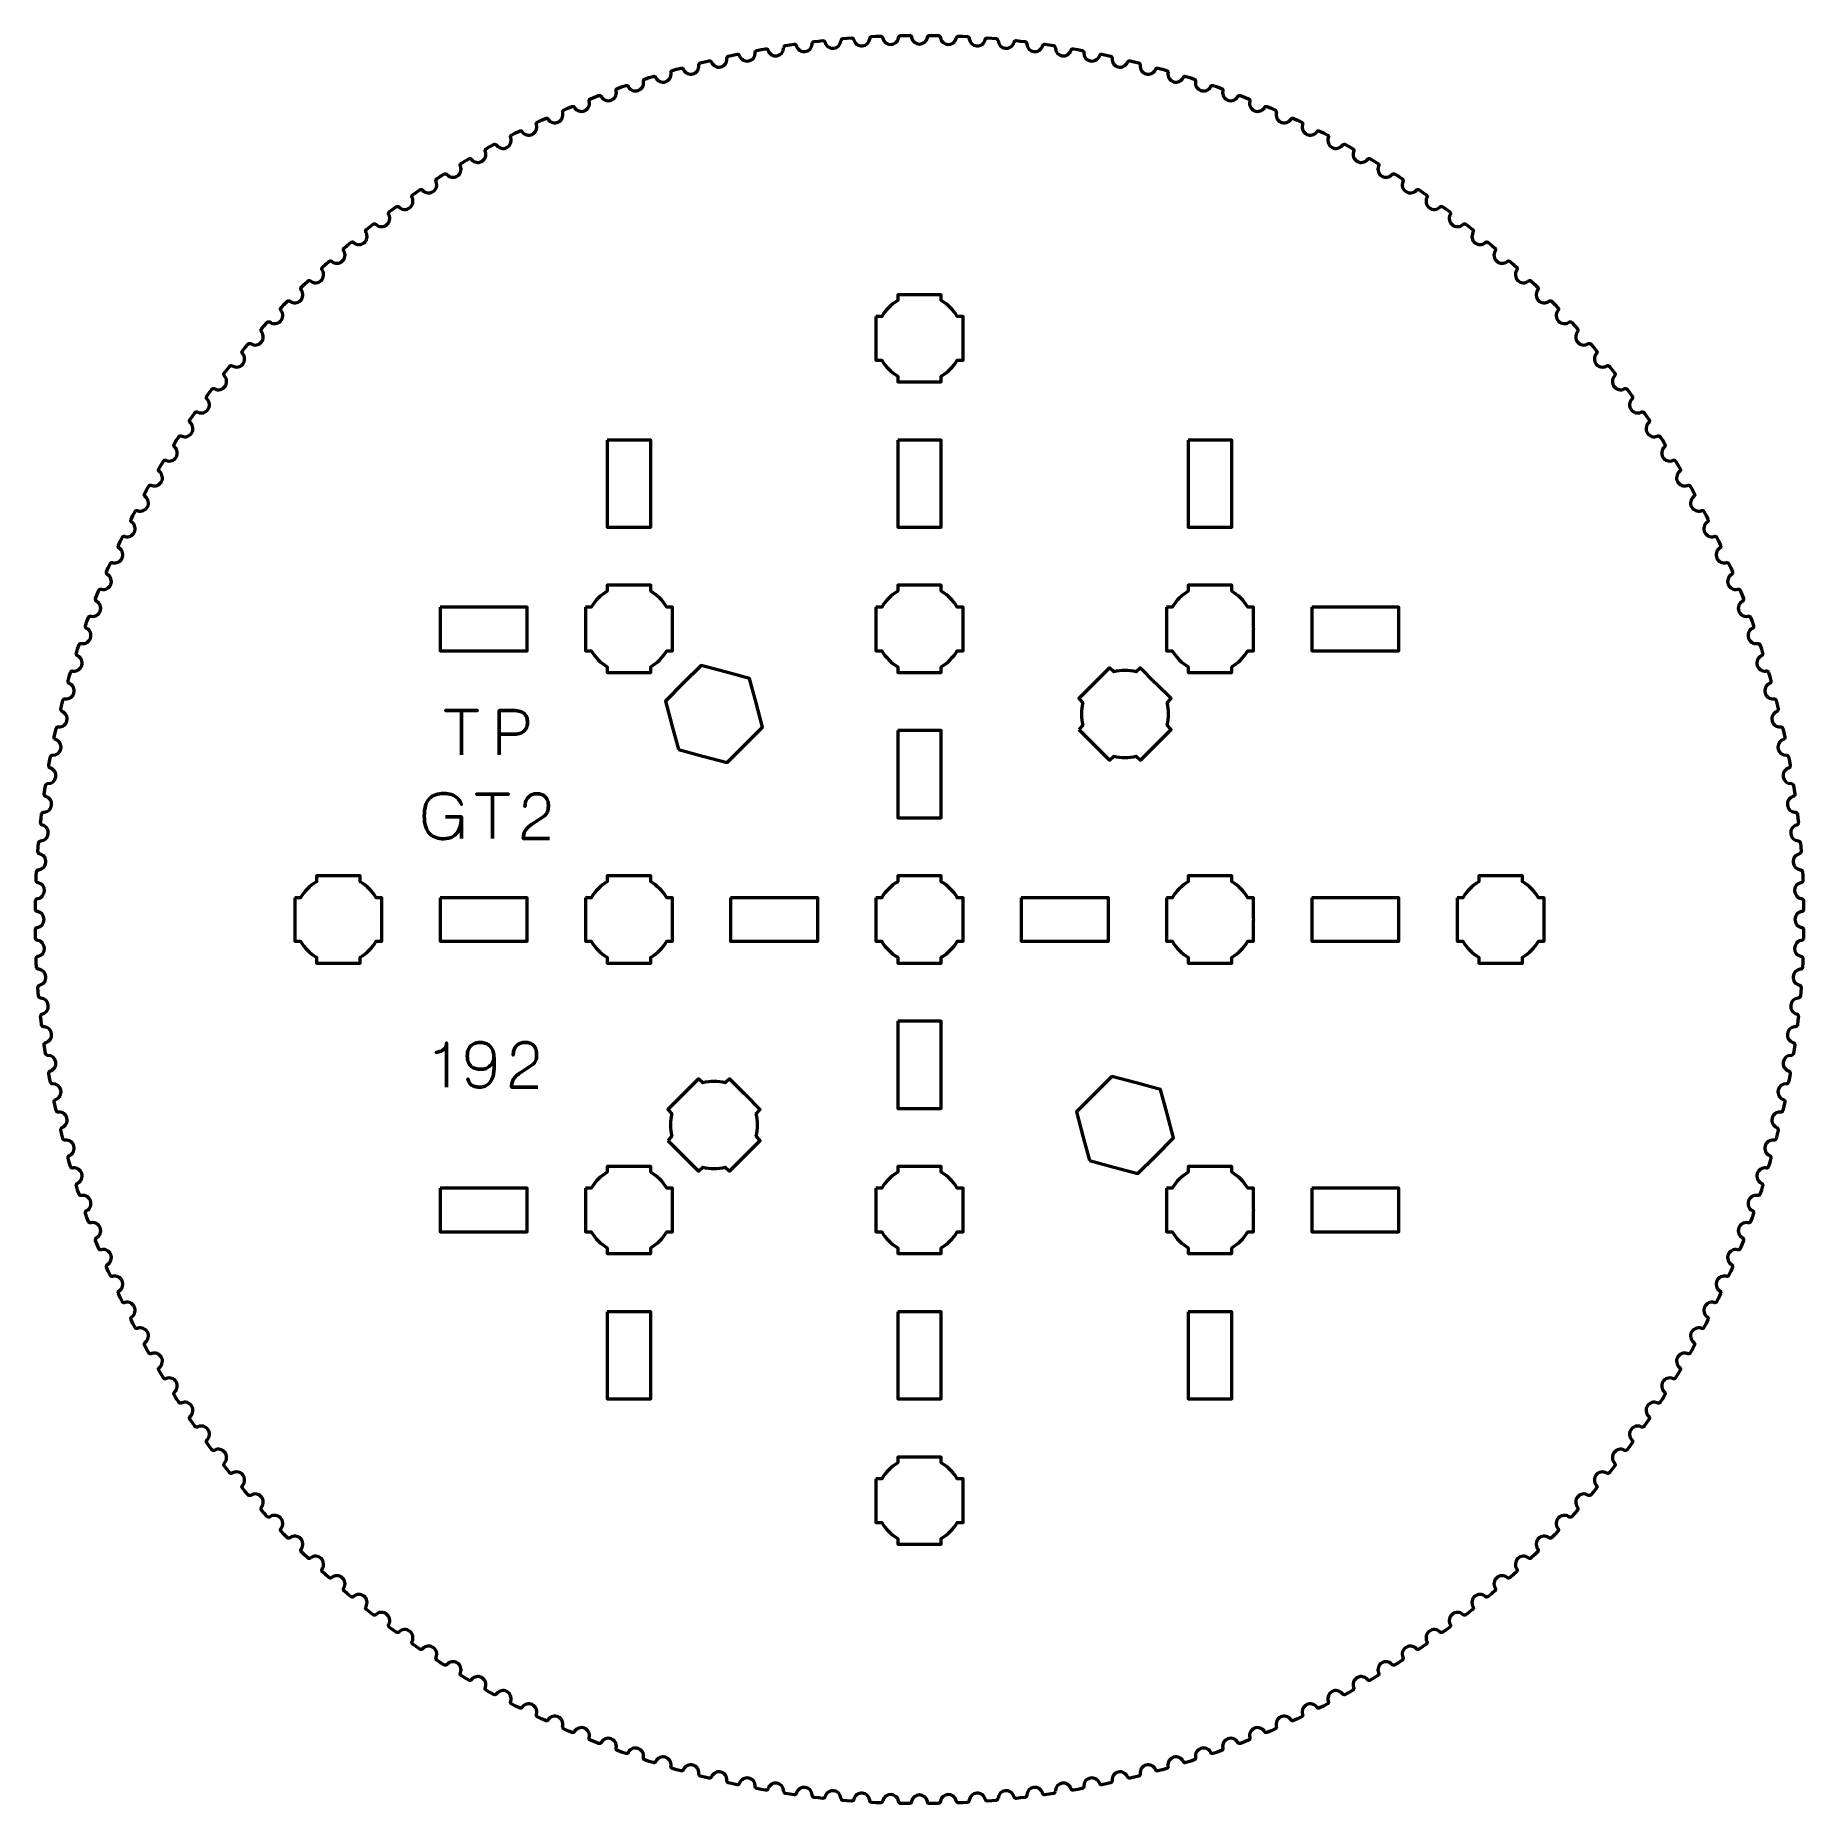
# Model space of a CAD drawing. Header units: centimetres. Extents: x -16.6 to -4.4, y -20.9 to -8.8.
import ezdxf

# ---------------------------------------------------------------- set-up
doc = ezdxf.new("R2010")
doc.units = ezdxf.units.CM
doc.header["$MEASUREMENT"] = 0
doc.layers.add('Layer 1', color=7, linetype='Continuous')

msp = doc.modelspace()

# ---------------------------------------------------------------- linework, layer by layer
at = {"layer": 'Layer 1', "lineweight": 53}
for points, knots in [([(-10.30285, -8.82784), (-10.33014, -8.82694), (-10.35217, -8.80649), (-10.3559, -8.78075), (-10.3559, -8.78075), (-10.35585, -8.78091), (-10.35585, -8.78071), (-10.35584, -8.78052), (-10.35584, -8.78052), (-10.35589, -8.77251), (-10.36227, -8.76588), (-10.37036, -8.76561), (-10.37036, -8.76561), (-10.37036, -8.76561), (-10.4, -8.7646), (-10.4, -8.7646), (-10.4, -8.7646), (-10.4, -8.7646), (-10.40084, -8.76459), (-10.40084, -8.76459), (-10.40084, -8.76459), (-10.40084, -8.76459), (-10.43046, -8.76463), (-10.43046, -8.76463), (-10.43046, -8.76463), (-10.43874, -8.76463), (-10.44546, -8.77135), (-10.44541, -8.77928), (-10.44541, -8.77928), (-10.45001, -8.80489), (-10.4727, -8.82461), (-10.5, -8.82461), (-10.5, -8.82461), (-10.5273, -8.82461), (-10.54999, -8.80489), (-10.55456, -8.77928), (-10.55456, -8.77928), (-10.5545, -8.77944), (-10.55451, -8.77924), (-10.55451, -8.77905), (-10.55451, -8.77905), (-10.55482, -8.77105), (-10.56141, -8.76463), (-10.5695, -8.76463), (-10.5695, -8.76463), (-10.5695, -8.76463), (-10.59916, -8.76459), (-10.59916, -8.76459), (-10.59916, -8.76459), (-10.59916, -8.76459), (-10.6, -8.7646), (-10.6, -8.7646), (-10.6, -8.7646), (-10.6, -8.7646), (-10.6296, -8.76561), (-10.6296, -8.76561), (-10.6296, -8.76561), (-10.63788, -8.76588), (-10.64438, -8.77282), (-10.64407, -8.78074), (-10.64407, -8.78074), (-10.64783, -8.80649), (-10.66986, -8.82694), (-10.69715, -8.82784), (-10.69715, -8.82784), (-10.72443, -8.82873), (-10.74775, -8.80976), (-10.75316, -8.78432), (-10.75316, -8.78432), (-10.75309, -8.78447), (-10.75311, -8.78427), (-10.75312, -8.78408), (-10.75312, -8.78408), (-10.75369, -8.7761), (-10.76048, -8.7699), (-10.76857, -8.77016), (-10.76857, -8.77016), (-10.76857, -8.77016), (-10.79822, -8.77109), (-10.79822, -8.77109), (-10.79822, -8.77109), (-10.79822, -8.77109), (-10.79906, -8.77113), (-10.79906, -8.77113), (-10.79906, -8.77113), (-10.79906, -8.77113), (-10.82861, -8.77311), (-10.82861, -8.77311), (-10.82861, -8.77311), (-10.83687, -8.77365), (-10.84314, -8.7808), (-10.84257, -8.78871), (-10.84257, -8.78871), (-10.84549, -8.81456), (-10.86684, -8.83573), (-10.89408, -8.83751), (-10.89408, -8.83751), (-10.92132, -8.8393), (-10.94525, -8.8211), (-10.95149, -8.79585), (-10.95149, -8.79585), (-10.95142, -8.796), (-10.95144, -8.7958), (-10.95145, -8.79561), (-10.95145, -8.79561), (-10.95228, -8.78765), (-10.95928, -8.78168), (-10.96735, -8.7822), (-10.96735, -8.7822), (-10.96735, -8.7822), (-10.99696, -8.7841), (-10.99696, -8.7841), (-10.99696, -8.7841), (-10.99696, -8.7841), (-10.99779, -8.78417), (-10.99779, -8.78417), (-10.99779, -8.78417), (-10.99779, -8.78417), (-11.02727, -8.78712), (-11.02727, -8.78712), (-11.02727, -8.78712), (-11.03551, -8.78793), (-11.04153, -8.79527), (-11.04071, -8.80316), (-11.04071, -8.80316), (-11.04278, -8.8291), (-11.06342, -8.85095), (-11.09059, -8.85362), (-11.09059, -8.85362), (-11.11776, -8.8563), (-11.14227, -8.8389), (-11.14933, -8.81386), (-11.14933, -8.81386), (-11.14926, -8.81401), (-11.14929, -8.81382), (-11.1493, -8.81363), (-11.1493, -8.81363), (-11.1504, -8.8057), (-11.15758, -8.79995), (-11.16564, -8.80074), (-11.16564, -8.80074), (-11.16564, -8.80074), (-11.19516, -8.80361), (-11.19516, -8.80361), (-11.19516, -8.80361), (-11.19516, -8.80361), (-11.19599, -8.8037), (-11.19599, -8.8037), (-11.19599, -8.8037), (-11.19599, -8.8037), (-11.22536, -8.80761), (-11.22536, -8.80761), (-11.22536, -8.80761), (-11.23356, -8.8087), (-11.23935, -8.81623), (-11.23826, -8.82409), (-11.23826, -8.82409), (-11.23948, -8.85008), (-11.2594, -8.87259), (-11.28647, -8.87616), (-11.28647, -8.87616), (-11.31354, -8.87972), (-11.33861, -8.86313), (-11.34648, -8.83834), (-11.34648, -8.83834), (-11.3464, -8.83849), (-11.34644, -8.83829), (-11.34646, -8.8381), (-11.34646, -8.8381), (-11.34781, -8.83021), (-11.35518, -8.82471), (-11.36321, -8.82576), (-11.36321, -8.82576), (-11.36321, -8.82576), (-11.39262, -8.82959), (-11.39262, -8.82959), (-11.39262, -8.82959), (-11.39262, -8.82959), (-11.39345, -8.82971), (-11.39345, -8.82971), (-11.39345, -8.82971), (-11.39345, -8.82971), (-11.42267, -8.83458), (-11.42267, -8.83458), (-11.42267, -8.83458), (-11.43084, -8.83593), (-11.43637, -8.84366), (-11.43503, -8.85147), (-11.43503, -8.85147), (-11.4354, -8.87749), (-11.45457, -8.90064), (-11.48151, -8.90509), (-11.48151, -8.90509), (-11.50844, -8.90954), (-11.53404, -8.89378), (-11.54272, -8.86925), (-11.54272, -8.86925), (-11.54264, -8.8694), (-11.54268, -8.8692), (-11.54271, -8.86902), (-11.54271, -8.86902), (-11.54432, -8.86117), (-11.55187, -8.85591), (-11.55985, -8.85723), (-11.55985, -8.85723), (-11.55985, -8.85723), (-11.58912, -8.86202), (-11.58912, -8.86202), (-11.58912, -8.86202), (-11.58912, -8.86202), (-11.58995, -8.86217), (-11.58995, -8.86217), (-11.58995, -8.86217), (-11.58995, -8.86217), (-11.61899, -8.86799), (-11.61899, -8.86799), (-11.61899, -8.86799), (-11.62711, -8.86961), (-11.63239, -8.87751), (-11.6308, -8.88528), (-11.6308, -8.88528), (-11.63031, -8.91129), (-11.64872, -8.93506), (-11.6755, -8.94039), (-11.6755, -8.94039), (-11.70227, -8.94571), (-11.72837, -8.9308), (-11.73785, -8.90657), (-11.73785, -8.90657), (-11.73776, -8.90672), (-11.73781, -8.90652), (-11.73785, -8.90634), (-11.73785, -8.90634), (-11.73971, -8.89855), (-11.74743, -8.89354), (-11.75536, -8.89512), (-11.75536, -8.89512), (-11.75536, -8.89512), (-11.78446, -8.90086), (-11.78446, -8.90086), (-11.78446, -8.90086), (-11.78446, -8.90086), (-11.78528, -8.90104), (-11.78528, -8.90104), (-11.78528, -8.90104), (-11.78528, -8.90104), (-11.81412, -8.90781), (-11.81412, -8.90781), (-11.81412, -8.90781), (-11.82218, -8.90969), (-11.8272, -8.91776), (-11.82535, -8.92547), (-11.82535, -8.92547), (-11.82402, -8.95145), (-11.84164, -8.97581), (-11.86822, -8.98201), (-11.86822, -8.98201), (-11.89481, -8.98821), (-11.92139, -8.97416), (-11.93165, -8.95025), (-11.93165, -8.95025), (-11.93156, -8.9504), (-11.93161, -8.9502), (-11.93165, -8.95002), (-11.93165, -8.95002), (-11.93377, -8.9423), (-11.94165, -8.93754), (-11.94953, -8.93938), (-11.94953, -8.93938), (-11.94953, -8.93938), (-11.97842, -8.94607), (-11.97842, -8.94607), (-11.97842, -8.94607), (-11.97842, -8.94607), (-11.97924, -8.94628), (-11.97924, -8.94628), (-11.97924, -8.94628), (-11.97924, -8.94628), (-12.00784, -8.95399), (-12.00784, -8.95399), (-12.00784, -8.95399), (-12.01584, -8.95613), (-12.02059, -8.96436), (-12.01849, -8.97201), (-12.01849, -8.97201), (-12.0163, -8.99793), (-12.03312, -9.02285), (-12.05949, -9.02992), (-12.05949, -9.02992), (-12.08586, -9.03699), (-12.11288, -9.02381), (-12.12392, -9.00026), (-12.12392, -9.00026), (-12.12382, -9.00039), (-12.12388, -9.0002), (-12.12393, -9.00002), (-12.12393, -9.00002), (-12.1263, -8.99237), (-12.13433, -8.98788), (-12.14214, -8.98997), (-12.14214, -8.98997), (-12.14214, -8.98997), (-12.1708, -8.99761), (-12.1708, -8.99761), (-12.1708, -8.99761), (-12.1708, -8.99761), (-12.17161, -8.99784), (-12.17161, -8.99784), (-12.17161, -8.99784), (-12.17161, -8.99784), (-12.19994, -9.00648), (-12.19994, -9.00648), (-12.19994, -9.00648), (-12.20787, -9.00888), (-12.21235, -9.01726), (-12.21, -9.02484), (-12.21, -9.02484), (-12.20697, -9.05068), (-12.22295, -9.07614), (-12.24908, -9.08406), (-12.24908, -9.08406), (-12.2752, -9.09199), (-12.30264, -9.0797), (-12.31445, -9.05652), (-12.31445, -9.05652), (-12.31434, -9.05666), (-12.31441, -9.05647), (-12.31447, -9.05629), (-12.31447, -9.05629), (-12.31709, -9.04872), (-12.32526, -9.04449), (-12.333, -9.04684), (-12.333, -9.04684), (-12.333, -9.04684), (-12.36139, -9.05541), (-12.36139, -9.05541), (-12.36139, -9.05541), (-12.36139, -9.05541), (-12.36219, -9.05566), (-12.36219, -9.05566), (-12.36219, -9.05566), (-12.36219, -9.05566), (-12.39023, -9.06523), (-12.39023, -9.06523), (-12.39023, -9.06523), (-12.39807, -9.06789), (-12.40227, -9.07641), (-12.39968, -9.0839), (-12.39968, -9.0839), (-12.3958, -9.10963), (-12.41095, -9.1356), (-12.4368, -9.14438), (-12.4368, -9.14438), (-12.46265, -9.15315), (-12.49047, -9.14177), (-12.50303, -9.11899), (-12.50303, -9.11899), (-12.50293, -9.11912), (-12.503, -9.11894), (-12.50306, -9.11876), (-12.50306, -9.11876), (-12.50593, -9.11128), (-12.51423, -9.10732), (-12.52189, -9.10992), (-12.52189, -9.10992), (-12.52189, -9.10992), (-12.54999, -9.11941), (-12.54999, -9.11941), (-12.54999, -9.11941), (-12.54999, -9.11941), (-12.55078, -9.1197), (-12.55078, -9.1197), (-12.55078, -9.1197), (-12.55078, -9.1197), (-12.57849, -9.13017), (-12.57849, -9.13017), (-12.57849, -9.13017), (-12.58624, -9.13309), (-12.59016, -9.14174), (-12.58732, -9.14915), (-12.58732, -9.14915), (-12.5826, -9.17474), (-12.59689, -9.20119), (-12.62244, -9.2108), (-12.62244, -9.2108), (-12.64799, -9.22042), (-12.67618, -9.20995), (-12.68947, -9.1876), (-12.68947, -9.1876), (-12.68936, -9.18772), (-12.68944, -9.18754), (-12.68951, -9.18736), (-12.68951, -9.18736), (-12.69262, -9.17999), (-12.70105, -9.1763), (-12.70862, -9.17915), (-12.70862, -9.17915), (-12.70862, -9.17915), (-12.73639, -9.18956), (-12.73639, -9.18956), (-12.73639, -9.18956), (-12.73639, -9.18956), (-12.73717, -9.18986), (-12.73717, -9.18986), (-12.73717, -9.18986), (-12.73717, -9.18986), (-12.76452, -9.20124), (-12.76452, -9.20124), (-12.76452, -9.20124), (-12.77217, -9.20441), (-12.77581, -9.21319), (-12.77273, -9.2205), (-12.77273, -9.2205), (-12.76718, -9.24592), (-12.7806, -9.27282), (-12.80582, -9.28327), (-12.80582, -9.28327), (-12.83104, -9.29371), (-12.85955, -9.28418), (-12.87357, -9.26227), (-12.87357, -9.26227), (-12.87345, -9.26239), (-12.87354, -9.26221), (-12.87361, -9.26203), (-12.87361, -9.26203), (-12.87696, -9.25476), (-12.88551, -9.25135), (-12.89298, -9.25445), (-12.89298, -9.25445), (-12.89298, -9.25445), (-12.9204, -9.26576), (-12.9204, -9.26576), (-12.9204, -9.26576), (-12.9204, -9.26576), (-12.92117, -9.26609), (-12.92117, -9.26609), (-12.92117, -9.26609), (-12.92117, -9.26609), (-12.94813, -9.27836), (-12.94813, -9.27836), (-12.94813, -9.27836), (-12.95568, -9.28177), (-12.95902, -9.29067), (-12.9557, -9.29787), (-12.9557, -9.29787), (-12.94933, -9.3231), (-12.96185, -9.35042), (-12.98672, -9.36169), (-12.98672, -9.36169), (-13.01159, -9.37296), (-13.04039, -9.36436), (-13.05513, -9.34292), (-13.05513, -9.34292), (-13.055, -9.34304), (-13.0551, -9.34286), (-13.05517, -9.34269), (-13.05517, -9.34269), (-13.05876, -9.33553), (-13.06741, -9.3324), (-13.07478, -9.33574), (-13.07478, -9.33574), (-13.07478, -9.33574), (-13.10182, -9.34794), (-13.10182, -9.34794), (-13.10182, -9.34794), (-13.10182, -9.34794), (-13.10257, -9.3483), (-13.10257, -9.3483), (-13.10257, -9.3483), (-13.10257, -9.3483), (-13.12912, -9.36144), (-13.12912, -9.36144), (-13.12912, -9.36144), (-13.13655, -9.3651), (-13.1396, -9.3741), (-13.13605, -9.38119), (-13.13605, -9.38119), (-13.12885, -9.4062), (-13.14048, -9.43392), (-13.16496, -9.44599), (-13.16496, -9.44599), (-13.18945, -9.45807), (-13.21852, -9.45042), (-13.23394, -9.42947), (-13.23394, -9.42947), (-13.23382, -9.42958), (-13.23392, -9.42941), (-13.234, -9.42924), (-13.234, -9.42924), (-13.23782, -9.4222), (-13.24657, -9.41936), (-13.25382, -9.42294), (-13.25382, -9.42294), (-13.25382, -9.42294), (-13.28045, -9.43602), (-13.28045, -9.43602), (-13.28045, -9.43602), (-13.28045, -9.43602), (-13.28119, -9.4364), (-13.28119, -9.4364), (-13.28119, -9.4364), (-13.28119, -9.4364), (-13.30729, -9.4504), (-13.30729, -9.4504), (-13.30729, -9.4504), (-13.3146, -9.45431), (-13.31736, -9.4634), (-13.31357, -9.47037), (-13.31357, -9.47037), (-13.30556, -9.49512), (-13.31627, -9.52321), (-13.34035, -9.53608), (-13.34035, -9.53608), (-13.36443, -9.54895), (-13.39373, -9.54225), (-13.40984, -9.52182), (-13.40984, -9.52182), (-13.40971, -9.52194), (-13.40981, -9.52176), (-13.4099, -9.5216), (-13.4099, -9.5216), (-13.41394, -9.51469), (-13.42278, -9.51213), (-13.42992, -9.51594), (-13.42992, -9.51594), (-13.42992, -9.51594), (-13.4561, -9.52989), (-13.4561, -9.52989), (-13.4561, -9.52989), (-13.4561, -9.52989), (-13.45683, -9.5303), (-13.45683, -9.5303), (-13.45683, -9.5303), (-13.45683, -9.5303), (-13.48246, -9.54514), (-13.48246, -9.54514), (-13.48246, -9.54514), (-13.48963, -9.54928), (-13.49209, -9.55846), (-13.48808, -9.56531), (-13.48808, -9.56531), (-13.47926, -9.58979), (-13.48905, -9.61821), (-13.51269, -9.63186), (-13.51269, -9.63186), (-13.53634, -9.64551), (-13.56585, -9.63978), (-13.58261, -9.61988), (-13.58261, -9.61988), (-13.58248, -9.61999), (-13.58259, -9.61982), (-13.58268, -9.61966), (-13.58268, -9.61966), (-13.58695, -9.61288), (-13.59587, -9.61062), (-13.60287, -9.61466), (-13.60287, -9.61466), (-13.60287, -9.61466), (-13.62858, -9.62946), (-13.62858, -9.62946), (-13.62858, -9.62946), (-13.62858, -9.62946), (-13.6293, -9.62989), (-13.6293, -9.62989), (-13.6293, -9.62989), (-13.6293, -9.62989), (-13.65443, -9.64557), (-13.65443, -9.64557), (-13.65443, -9.64557), (-13.66147, -9.64994), (-13.66362, -9.6592), (-13.65939, -9.6659), (-13.65939, -9.6659), (-13.64978, -9.69008), (-13.65863, -9.71881), (-13.68181, -9.73323), (-13.68181, -9.73323), (-13.705, -9.74764), (-13.73468, -9.74288), (-13.75208, -9.72354), (-13.75208, -9.72354), (-13.75195, -9.72365), (-13.75206, -9.72348), (-13.75216, -9.72332), (-13.75216, -9.72332), (-13.75665, -9.71669), (-13.76564, -9.71472), (-13.77251, -9.71899), (-13.77251, -9.71899), (-13.77251, -9.71899), (-13.79772, -9.73462), (-13.79772, -9.73462), (-13.79772, -9.73462), (-13.79772, -9.73462), (-13.79842, -9.73507), (-13.79842, -9.73507), (-13.79842, -9.73507), (-13.79842, -9.73507), (-13.82303, -9.75157), (-13.82303, -9.75157), (-13.82303, -9.75157), (-13.82991, -9.75617), (-13.83177, -9.76549), (-13.82732, -9.77205), (-13.82732, -9.77205), (-13.81692, -9.7959), (-13.82483, -9.8249), (-13.84753, -9.84007), (-13.84753, -9.84007), (-13.87023, -9.85524), (-13.90005, -9.85145), (-13.91808, -9.83269), (-13.91808, -9.83269), (-13.91794, -9.83279), (-13.91806, -9.83263), (-13.91816, -9.83247), (-13.91816, -9.83247), (-13.92286, -9.82599), (-13.93191, -9.82432), (-13.93864, -9.82881), (-13.93864, -9.82881), (-13.93864, -9.82881), (-13.96333, -9.84526), (-13.96333, -9.84526), (-13.96333, -9.84526), (-13.96333, -9.84526), (-13.96401, -9.84573), (-13.96401, -9.84573), (-13.96401, -9.84573), (-13.96401, -9.84573), (-13.98807, -9.86302), (-13.98807, -9.86302), (-13.98807, -9.86302), (-13.9948, -9.86784), (-13.99635, -9.87722), (-13.99169, -9.88364), (-13.99169, -9.88364), (-13.98051, -9.90713), (-13.98746, -9.93638), (-14.00966, -9.95228), (-14.00966, -9.95228), (-14.03185, -9.96818), (-14.06178, -9.96537), (-14.08041, -9.94722), (-14.08041, -9.94722), (-14.08027, -9.94731), (-14.08039, -9.94715), (-14.0805, -9.947), (-14.0805, -9.947), (-14.08541, -9.94068), (-14.09451, -9.9393), (-14.10109, -9.94401), (-14.10109, -9.94401), (-14.10109, -9.94401), (-14.12522, -9.96125), (-14.12522, -9.96125), (-14.12522, -9.96125), (-14.12522, -9.96125), (-14.12589, -9.96175), (-14.12589, -9.96175), (-14.12589, -9.96175), (-14.12589, -9.96175), (-14.14937, -9.97982), (-14.14937, -9.97982), (-14.14937, -9.97982), (-14.15594, -9.98486), (-14.15718, -9.99428), (-14.15231, -10.00054), (-14.15231, -10.00054), (-14.14037, -10.02366), (-14.14637, -10.05312), (-14.16803, -10.06974), (-14.16803, -10.06974), (-14.18968, -10.08636), (-14.21969, -10.08452), (-14.23891, -10.06699), (-14.23891, -10.06699), (-14.23876, -10.06708), (-14.23889, -10.06693), (-14.23901, -10.06678), (-14.23901, -10.06678), (-14.24412, -10.06062), (-14.25326, -10.05954), (-14.25968, -10.06446), (-14.25968, -10.06446), (-14.25968, -10.06446), (-14.28324, -10.08248), (-14.28324, -10.08248), (-14.28324, -10.08248), (-14.28324, -10.08248), (-14.28389, -10.083), (-14.28389, -10.083), (-14.28389, -10.083), (-14.28389, -10.083), (-14.30676, -10.10183), (-14.30676, -10.10183), (-14.30676, -10.10183), (-14.31316, -10.10708), (-14.31409, -10.11654), (-14.30903, -10.12264), (-14.30903, -10.12264), (-14.29633, -10.14535), (-14.30136, -10.17499), (-14.32247, -10.19231), (-14.32247, -10.19231), (-14.34357, -10.20963), (-14.37362, -10.20878), (-14.3934, -10.19188), (-14.3934, -10.19188), (-14.39325, -10.19197), (-14.39339, -10.19182), (-14.39351, -10.19167), (-14.39351, -10.19167), (-14.39882, -10.18569), (-14.40799, -10.1849), (-14.41424, -10.19004), (-14.41424, -10.19004), (-14.41424, -10.19004), (-14.4372, -10.20882), (-14.4372, -10.20882), (-14.4372, -10.20882), (-14.4372, -10.20882), (-14.43784, -10.20936), (-14.43784, -10.20936), (-14.43784, -10.20936), (-14.43784, -10.20936), (-14.46008, -10.22893), (-14.46008, -10.22893), (-14.46008, -10.22893), (-14.46631, -10.23439), (-14.46693, -10.24387), (-14.46166, -10.2498), (-14.46166, -10.2498), (-14.44823, -10.27208), (-14.45229, -10.30187), (-14.47282, -10.31987), (-14.47282, -10.31987), (-14.49334, -10.33787), (-14.5234, -10.33801), (-14.54372, -10.32176), (-14.54372, -10.32176), (-14.54357, -10.32185), (-14.54371, -10.3217), (-14.54384, -10.32156), (-14.54384, -10.32156), (-14.54935, -10.31575), (-14.55853, -10.31527), (-14.56462, -10.3206), (-14.56462, -10.3206), (-14.56462, -10.3206), (-14.58695, -10.34013), (-14.58695, -10.34013), (-14.58695, -10.34013), (-14.58695, -10.34013), (-14.58757, -10.34069), (-14.58757, -10.34069), (-14.58757, -10.34069), (-14.58757, -10.34069), (-14.60916, -10.36097), (-14.60916, -10.36097), (-14.60916, -10.36097), (-14.6152, -10.36663), (-14.61551, -10.37613), (-14.61005, -10.38188), (-14.61005, -10.38188), (-14.5959, -10.40372), (-14.59898, -10.43362), (-14.61891, -10.45228), (-14.61891, -10.45228), (-14.63884, -10.47095), (-14.66888, -10.47206), (-14.68972, -10.4565), (-14.68972, -10.4565), (-14.68957, -10.45657), (-14.68971, -10.45643), (-14.68984, -10.45629), (-14.68984, -10.45629), (-14.69553, -10.45067), (-14.70473, -10.45049), (-14.71064, -10.45602), (-14.71064, -10.45602), (-14.71064, -10.45602), (-14.73232, -10.47626), (-14.73232, -10.47626), (-14.73232, -10.47626), (-14.73232, -10.47626), (-14.73292, -10.47684), (-14.73292, -10.47684), (-14.73292, -10.47684), (-14.73292, -10.47684), (-14.75383, -10.49782), (-14.75383, -10.49782), (-14.75383, -10.49782), (-14.75969, -10.50368), (-14.75969, -10.51318), (-14.75405, -10.51875), (-14.75405, -10.51875), (-14.73919, -10.54011), (-14.74129, -10.5701), (-14.76059, -10.58941), (-14.76059, -10.58941), (-14.7799, -10.60871), (-14.80989, -10.61081), (-14.83123, -10.59593), (-14.83123, -10.59593), (-14.83107, -10.596), (-14.83122, -10.59587), (-14.83135, -10.59573), (-14.83135, -10.59573), (-14.83723, -10.5903), (-14.84643, -10.59042), (-14.85215, -10.59614), (-14.85215, -10.59614), (-14.85215, -10.59614), (-14.87316, -10.61708), (-14.87316, -10.61708), (-14.87316, -10.61708), (-14.87316, -10.61708), (-14.87374, -10.61768), (-14.87374, -10.61768), (-14.87374, -10.61768), (-14.87374, -10.61768), (-14.89396, -10.63933), (-14.89396, -10.63933), (-14.89396, -10.63933), (-14.89962, -10.64538), (-14.89931, -10.65487), (-14.89348, -10.66026), (-14.89348, -10.66026), (-14.87794, -10.68112), (-14.87905, -10.71116), (-14.89772, -10.73109), (-14.89772, -10.73109), (-14.91638, -10.75102), (-14.94628, -10.7541), (-14.9681, -10.73992), (-14.9681, -10.73992), (-14.96794, -10.73999), (-14.96809, -10.73986), (-14.96823, -10.73973), (-14.96823, -10.73973), (-14.97428, -10.73449), (-14.98347, -10.73491), (-14.989, -10.74081), (-14.989, -10.74081), (-14.989, -10.74081), (-15.00931, -10.76243), (-15.00931, -10.76243), (-15.00931, -10.76243), (-15.00931, -10.76243), (-15.00987, -10.76305), (-15.00987, -10.76305), (-15.00987, -10.76305), (-15.00987, -10.76305), (-15.02937, -10.78535), (-15.02937, -10.78535), (-15.02937, -10.78535), (-15.03483, -10.79158), (-15.03421, -10.80106), (-15.02822, -10.80625), (-15.02822, -10.80625), (-15.01199, -10.8266), (-15.01213, -10.85666), (-15.03013, -10.87718), (-15.03013, -10.87718), (-15.04813, -10.89771), (-15.07792, -10.90177), (-15.10018, -10.88832), (-15.10018, -10.88832), (-15.10002, -10.88838), (-15.10018, -10.88825), (-15.10032, -10.88813), (-15.10032, -10.88813), (-15.10654, -10.88309), (-15.11571, -10.88381), (-15.12105, -10.88989), (-15.12105, -10.88989), (-15.12105, -10.88989), (-15.14064, -10.91216), (-15.14064, -10.91216), (-15.14064, -10.91216), (-15.14064, -10.91216), (-15.14118, -10.9128), (-15.14118, -10.9128), (-15.14118, -10.9128), (-15.14118, -10.9128), (-15.15994, -10.93573), (-15.15994, -10.93573), (-15.15994, -10.93573), (-15.16519, -10.94213), (-15.16426, -10.95159), (-15.1581, -10.95658), (-15.1581, -10.95658), (-15.14122, -10.97638), (-15.14037, -11.00643), (-15.15769, -11.02753), (-15.15769, -11.02753), (-15.17501, -11.04864), (-15.20465, -11.05367), (-15.22734, -11.04095), (-15.22734, -11.04095), (-15.22718, -11.04101), (-15.22734, -11.04089), (-15.22749, -11.04077), (-15.22749, -11.04077), (-15.23387, -11.03593), (-15.24301, -11.03695), (-15.24814, -11.04321), (-15.24814, -11.04321), (-15.24814, -11.04321), (-15.267, -11.06611), (-15.267, -11.06611), (-15.267, -11.06611), (-15.267, -11.06611), (-15.26752, -11.06676), (-15.26752, -11.06676), (-15.26752, -11.06676), (-15.26752, -11.06676), (-15.28552, -11.09029), (-15.28552, -11.09029), (-15.28552, -11.09029), (-15.29056, -11.09686), (-15.28932, -11.10628), (-15.28299, -11.11107), (-15.28299, -11.11107), (-15.26548, -11.13031), (-15.26364, -11.16032), (-15.28026, -11.18197), (-15.28026, -11.18197), (-15.29688, -11.20363), (-15.32634, -11.20963), (-15.34944, -11.19767), (-15.34944, -11.19767), (-15.34928, -11.19771), (-15.34944, -11.1976), (-15.34959, -11.19749), (-15.34959, -11.19749), (-15.35613, -11.19286), (-15.36523, -11.19418), (-15.37016, -11.2006), (-15.37016, -11.2006), (-15.37016, -11.2006), (-15.38825, -11.22411), (-15.38825, -11.22411), (-15.38825, -11.22411), (-15.38825, -11.22411), (-15.38875, -11.22478), (-15.38875, -11.22478), (-15.38875, -11.22478), (-15.38875, -11.22478), (-15.40597, -11.24888), (-15.40597, -11.24888), (-15.40597, -11.24888), (-15.41079, -11.25561), (-15.40924, -11.26499), (-15.40277, -11.26957), (-15.40277, -11.26957), (-15.38463, -11.28822), (-15.38182, -11.31815), (-15.39772, -11.34034), (-15.39772, -11.34034), (-15.41362, -11.36254), (-15.44287, -11.36949), (-15.46634, -11.35829), (-15.46634, -11.35829), (-15.46618, -11.35833), (-15.46635, -11.35823), (-15.4665, -11.35812), (-15.4665, -11.35812), (-15.47319, -11.35371), (-15.48224, -11.35532), (-15.48696, -11.3619), (-15.48696, -11.3619), (-15.48696, -11.3619), (-15.50427, -11.38599), (-15.50427, -11.38599), (-15.50427, -11.38599), (-15.50427, -11.38599), (-15.50474, -11.38667), (-15.50474, -11.38667), (-15.50474, -11.38667), (-15.50474, -11.38667), (-15.52117, -11.41133), (-15.52117, -11.41133), (-15.52117, -11.41133), (-15.52577, -11.41821), (-15.52391, -11.42753), (-15.51729, -11.4319), (-15.51729, -11.4319), (-15.49855, -11.44995), (-15.49476, -11.47977), (-15.50993, -11.50247), (-15.50993, -11.50247), (-15.5251, -11.52517), (-15.5541, -11.53308), (-15.57793, -11.52265), (-15.57793, -11.52265), (-15.57776, -11.52269), (-15.57794, -11.52259), (-15.57809, -11.52248), (-15.57809, -11.52248), (-15.58492, -11.5183), (-15.59392, -11.52021), (-15.59841, -11.52694), (-15.59841, -11.52694), (-15.59841, -11.52694), (-15.61493, -11.55158), (-15.61493, -11.55158), (-15.61493, -11.55158), (-15.61493, -11.55158), (-15.61538, -11.55228), (-15.61538, -11.55228), (-15.61538, -11.55228), (-15.61538, -11.55228), (-15.63099, -11.57746), (-15.63099, -11.57746), (-15.63099, -11.57746), (-15.63536, -11.58449), (-15.6332, -11.59374), (-15.62644, -11.59789), (-15.62644, -11.59789), (-15.60712, -11.61532), (-15.60236, -11.645), (-15.61677, -11.66819), (-15.61677, -11.66819), (-15.63119, -11.69137), (-15.65992, -11.70022), (-15.68408, -11.69058), (-15.68408, -11.69058), (-15.68391, -11.69061), (-15.68409, -11.69052), (-15.68425, -11.69042), (-15.68425, -11.69042), (-15.69121, -11.68646), (-15.70014, -11.68866), (-15.70441, -11.69553), (-15.70441, -11.69553), (-15.70441, -11.69553), (-15.72011, -11.7207), (-15.72011, -11.7207), (-15.72011, -11.7207), (-15.72011, -11.7207), (-15.72054, -11.72142), (-15.72054, -11.72142), (-15.72054, -11.72142), (-15.72054, -11.72142), (-15.73532, -11.74709), (-15.73532, -11.74709), (-15.73532, -11.74709), (-15.73946, -11.75426), (-15.737, -11.76344), (-15.7301, -11.76736), (-15.7301, -11.76736), (-15.71022, -11.78415), (-15.70449, -11.81366), (-15.71814, -11.8373), (-15.71814, -11.8373), (-15.73179, -11.86095), (-15.76021, -11.87074), (-15.78468, -11.86189), (-15.78468, -11.86189), (-15.78451, -11.86192), (-15.78469, -11.86183), (-15.78485, -11.86173), (-15.78485, -11.86173), (-15.79194, -11.858), (-15.80079, -11.8605), (-15.80484, -11.8675), (-15.80484, -11.8675), (-15.80484, -11.8675), (-15.8197, -11.89317), (-15.8197, -11.89317), (-15.8197, -11.89317), (-15.8197, -11.89317), (-15.82011, -11.8939), (-15.82011, -11.8939), (-15.82011, -11.8939), (-15.82011, -11.8939), (-15.83404, -11.92005), (-15.83404, -11.92005), (-15.83404, -11.92005), (-15.83794, -11.92735), (-15.83518, -11.93644), (-15.82816, -11.94014), (-15.82816, -11.94014), (-15.80775, -11.95627), (-15.80105, -11.98557), (-15.81392, -12.00965), (-15.81392, -12.00965), (-15.82679, -12.03373), (-15.85488, -12.04444), (-15.87962, -12.0364), (-15.87962, -12.0364), (-15.87945, -12.03642), (-15.87963, -12.03634), (-15.8798, -12.03625), (-15.8798, -12.03625), (-15.887, -12.03275), (-15.89577, -12.03554), (-15.89958, -12.04267), (-15.89958, -12.04267), (-15.89958, -12.04267), (-15.9136, -12.06881), (-15.9136, -12.06881), (-15.9136, -12.06881), (-15.9136, -12.06881), (-15.91398, -12.06955), (-15.91398, -12.06955), (-15.91398, -12.06955), (-15.91398, -12.06955), (-15.92705, -12.09614), (-15.92705, -12.09614), (-15.92705, -12.09614), (-15.93071, -12.10357), (-15.92765, -12.11257), (-15.92052, -12.11603), (-15.92052, -12.11603), (-15.89958, -12.13148), (-15.89193, -12.16055), (-15.90401, -12.18504), (-15.90401, -12.18504), (-15.91608, -12.20952), (-15.9438, -12.22115), (-15.96879, -12.21392), (-15.96879, -12.21392), (-15.96862, -12.21394), (-15.96881, -12.21386), (-15.96898, -12.21378), (-15.96898, -12.21378), (-15.97629, -12.21052), (-15.98496, -12.21359), (-15.98854, -12.22084), (-15.98854, -12.22084), (-15.98854, -12.22084), (-16.0017, -12.24743), (-16.0017, -12.24743), (-16.0017, -12.24743), (-16.0017, -12.24743), (-16.00206, -12.24818), (-16.00206, -12.24818), (-16.00206, -12.24818), (-16.00206, -12.24818), (-16.01424, -12.27518), (-16.01424, -12.27518), (-16.01424, -12.27518), (-16.01766, -12.28273), (-16.01431, -12.29162), (-16.00707, -12.29485), (-16.00707, -12.29485), (-15.98564, -12.30961), (-15.97704, -12.33841), (-15.98831, -12.36328), (-15.98831, -12.36328), (-15.99958, -12.38815), (-16.0269, -12.40067), (-16.05212, -12.39427), (-16.05212, -12.39427), (-16.05195, -12.39428), (-16.05213, -12.39421), (-16.05231, -12.39413), (-16.05231, -12.39413), (-16.05972, -12.39111), (-16.06829, -12.39446), (-16.07163, -12.40183), (-16.07163, -12.40183), (-16.07163, -12.40183), (-16.08391, -12.42883), (-16.08391, -12.42883), (-16.08391, -12.42883), (-16.08391, -12.42883), (-16.08424, -12.4296), (-16.08424, -12.4296), (-16.08424, -12.4296), (-16.08424, -12.4296), (-16.09554, -12.45698), (-16.09554, -12.45698), (-16.09554, -12.45698), (-16.09871, -12.46463), (-16.09507, -12.47341), (-16.08772, -12.4764), (-16.08772, -12.4764), (-16.06582, -12.49045), (-16.05629, -12.51896), (-16.06673, -12.54418), (-16.06673, -12.54418), (-16.07718, -12.5694), (-16.10408, -12.58282), (-16.12949, -12.57724), (-16.12949, -12.57724), (-16.12932, -12.57725), (-16.12951, -12.57718), (-16.12969, -12.57711), (-16.12969, -12.57711), (-16.1372, -12.57433), (-16.14565, -12.57797), (-16.14875, -12.58544), (-16.14875, -12.58544), (-16.14875, -12.58544), (-16.16014, -12.61283), (-16.16014, -12.61283), (-16.16014, -12.61283), (-16.16014, -12.61283), (-16.16044, -12.61361), (-16.16044, -12.61361), (-16.16044, -12.61361), (-16.16044, -12.61361), (-16.17084, -12.64135), (-16.17084, -12.64135), (-16.17084, -12.64135), (-16.17376, -12.64909), (-16.16983, -12.65775), (-16.16239, -12.6605), (-16.16239, -12.6605), (-16.14005, -12.67382), (-16.12958, -12.70201), (-16.1392, -12.72756), (-16.1392, -12.72756), (-16.14881, -12.75311), (-16.17526, -12.7674), (-16.20084, -12.76265), (-16.20084, -12.76265), (-16.20067, -12.76265), (-16.20086, -12.76259), (-16.20104, -12.76252), (-16.20104, -12.76252), (-16.20864, -12.76), (-16.21697, -12.7639), (-16.21982, -12.77147), (-16.21982, -12.77147), (-16.21982, -12.77147), (-16.2303, -12.79922), (-16.2303, -12.79922), (-16.2303, -12.79922), (-16.2303, -12.79922), (-16.23059, -12.80001), (-16.23059, -12.80001), (-16.23059, -12.80001), (-16.23059, -12.80001), (-16.24007, -12.82807), (-16.24007, -12.82807), (-16.24007, -12.82807), (-16.24273, -12.83591), (-16.23853, -12.84444), (-16.231, -12.84694), (-16.231, -12.84694), (-16.20823, -12.85953), (-16.19685, -12.88735), (-16.20562, -12.9132), (-16.20562, -12.9132), (-16.2144, -12.93905), (-16.24037, -12.9542), (-16.26609, -12.9503), (-16.26609, -12.9503), (-16.26591, -12.95029), (-16.26611, -12.95024), (-16.26629, -12.95017), (-16.26629, -12.95017), (-16.27396, -12.9479), (-16.28216, -12.95207), (-16.28476, -12.95973), (-16.28476, -12.95973), (-16.28476, -12.95973), (-16.29434, -12.98781), (-16.29434, -12.98781), (-16.29434, -12.98781), (-16.29434, -12.98781), (-16.29459, -12.98861), (-16.29459, -12.98861), (-16.29459, -12.98861), (-16.29459, -12.98861), (-16.30315, -13.01696), (-16.30315, -13.01696), (-16.30315, -13.01696), (-16.30555, -13.02489), (-16.30107, -13.03327), (-16.29347, -13.03552), (-16.29347, -13.03552), (-16.2703, -13.04736), (-16.25801, -13.0748), (-16.26594, -13.10092), (-16.26594, -13.10092), (-16.27386, -13.12705), (-16.29932, -13.14303), (-16.32515, -13.13997), (-16.32515, -13.13997), (-16.32498, -13.13996), (-16.32518, -13.13991), (-16.32536, -13.13986), (-16.32536, -13.13986), (-16.33311, -13.13783), (-16.34116, -13.14228), (-16.34351, -13.15002), (-16.34351, -13.15002), (-16.34351, -13.15002), (-16.35216, -13.17839), (-16.35216, -13.17839), (-16.35216, -13.17839), (-16.35216, -13.17839), (-16.35239, -13.1792), (-16.35239, -13.1792), (-16.35239, -13.1792), (-16.35239, -13.1792), (-16.36002, -13.20782), (-16.36002, -13.20782), (-16.36002, -13.20782), (-16.36216, -13.21582), (-16.35741, -13.22405), (-16.34974, -13.22605), (-16.34974, -13.22605), (-16.32619, -13.23712), (-16.31301, -13.26414), (-16.32008, -13.29051), (-16.32008, -13.29051), (-16.32715, -13.31688), (-16.35207, -13.3337), (-16.37799, -13.33148), (-16.37799, -13.33148), (-16.37782, -13.33147), (-16.37801, -13.33142), (-16.3782, -13.33138), (-16.3782, -13.33138), (-16.386, -13.3296), (-16.39391, -13.33431), (-16.396, -13.34212), (-16.396, -13.34212), (-16.396, -13.34212), (-16.40372, -13.37076), (-16.40372, -13.37076), (-16.40372, -13.37076), (-16.40372, -13.37076), (-16.40393, -13.37158), (-16.40393, -13.37158), (-16.40393, -13.37158), (-16.40393, -13.37158), (-16.41061, -13.40043), (-16.41061, -13.40043), (-16.41061, -13.40043), (-16.41249, -13.4085), (-16.40747, -13.41657), (-16.39974, -13.41832), (-16.39974, -13.41832), (-16.37584, -13.42861), (-16.36179, -13.45519), (-16.36799, -13.48178), (-16.36799, -13.48178), (-16.37419, -13.50836), (-16.39855, -13.52598), (-16.42452, -13.52462), (-16.42452, -13.52462), (-16.42435, -13.5246), (-16.42455, -13.52456), (-16.42474, -13.52452), (-16.42474, -13.52452), (-16.4326, -13.523), (-16.44035, -13.52796), (-16.44218, -13.53584), (-16.44218, -13.53584), (-16.44218, -13.53584), (-16.44896, -13.56472), (-16.44896, -13.56472), (-16.44896, -13.56472), (-16.44896, -13.56472), (-16.44914, -13.56554), (-16.44914, -13.56554), (-16.44914, -13.56554), (-16.44914, -13.56554), (-16.45487, -13.5946), (-16.45487, -13.5946), (-16.45487, -13.5946), (-16.45649, -13.60272), (-16.45121, -13.61062), (-16.44342, -13.61212), (-16.44342, -13.61212), (-16.4192, -13.62163), (-16.40429, -13.64773), (-16.40961, -13.6745), (-16.40961, -13.6745), (-16.41494, -13.70128), (-16.43871, -13.71969), (-16.46472, -13.71917), (-16.46472, -13.71917), (-16.46455, -13.71915), (-16.46475, -13.71912), (-16.46493, -13.71908), (-16.46493, -13.71908), (-16.47284, -13.71782), (-16.48042, -13.72303), (-16.482, -13.73097), (-16.482, -13.73097), (-16.482, -13.73097), (-16.48783, -13.76005), (-16.48783, -13.76005), (-16.48783, -13.76005), (-16.48783, -13.76005), (-16.48798, -13.76088), (-16.48798, -13.76088), (-16.48798, -13.76088), (-16.48798, -13.76088), (-16.49276, -13.79011), (-16.49276, -13.79011), (-16.49276, -13.79011), (-16.49411, -13.79828), (-16.48858, -13.806), (-16.48074, -13.80725), (-16.48074, -13.80725), (-16.45622, -13.81596), (-16.44046, -13.84156), (-16.44491, -13.86849), (-16.44491, -13.86849), (-16.44936, -13.89543), (-16.47251, -13.9146), (-16.49852, -13.91494), (-16.49852, -13.91494), (-16.49836, -13.91491), (-16.49855, -13.91488), (-16.49874, -13.91485), (-16.49874, -13.91485), (-16.50669, -13.91385), (-16.51409, -13.91931), (-16.51541, -13.92729), (-16.51541, -13.92729), (-16.51541, -13.92729), (-16.52029, -13.95655), (-16.52029, -13.95655), (-16.52029, -13.95655), (-16.52029, -13.95655), (-16.52041, -13.95738), (-16.52041, -13.95738), (-16.52041, -13.95738), (-16.52041, -13.95738), (-16.52423, -13.98675), (-16.52423, -13.98675), (-16.52423, -13.98675), (-16.52531, -13.99496), (-16.51953, -14.0025), (-16.51166, -14.00349), (-16.51166, -14.00349), (-16.48687, -14.01139), (-16.47028, -14.03646), (-16.47384, -14.06353), (-16.47384, -14.06353), (-16.47741, -14.0906), (-16.49992, -14.11052), (-16.52591, -14.11171), (-16.52591, -14.11171), (-16.52574, -14.11167), (-16.52594, -14.11165), (-16.52613, -14.11163), (-16.52613, -14.11163), (-16.5341, -14.11089), (-16.54132, -14.11658), (-16.54238, -14.12461), (-16.54238, -14.12461), (-16.54238, -14.12461), (-16.5463, -14.15401), (-16.5463, -14.15401), (-16.5463, -14.15401), (-16.5463, -14.15401), (-16.54639, -14.15484), (-16.54639, -14.15484), (-16.54639, -14.15484), (-16.54639, -14.15484), (-16.54925, -14.18432), (-16.54925, -14.18432), (-16.54925, -14.18432), (-16.55006, -14.19256), (-16.54403, -14.19991), (-16.53614, -14.20064), (-16.53614, -14.20064), (-16.5111, -14.20773), (-16.4937, -14.23224), (-16.49638, -14.25941), (-16.49638, -14.25941), (-16.49905, -14.28658), (-16.5209, -14.30722), (-16.54684, -14.30926), (-16.54684, -14.30926), (-16.54667, -14.30922), (-16.54687, -14.30921), (-16.54706, -14.30919), (-16.54706, -14.30919), (-16.55505, -14.30871), (-16.56209, -14.31464), (-16.56288, -14.32269), (-16.56288, -14.32269), (-16.56288, -14.32269), (-16.56583, -14.35221), (-16.56583, -14.35221), (-16.56583, -14.35221), (-16.56583, -14.35221), (-16.5659, -14.35304), (-16.5659, -14.35304), (-16.5659, -14.35304), (-16.5659, -14.35304), (-16.56779, -14.38261), (-16.56779, -14.38261), (-16.56779, -14.38261), (-16.56833, -14.39087), (-16.56207, -14.39801), (-16.55415, -14.39848), (-16.55415, -14.39848), (-16.5289, -14.40475), (-16.5107, -14.42868), (-16.51249, -14.45592), (-16.51249, -14.45592), (-16.51427, -14.48316), (-16.53544, -14.50451), (-16.56129, -14.5074), (-16.56129, -14.5074), (-16.56113, -14.50735), (-16.56133, -14.50735), (-16.56152, -14.50733), (-16.56152, -14.50733), (-16.56952, -14.50712), (-16.57636, -14.51328), (-16.57689, -14.52135), (-16.57689, -14.52135), (-16.57689, -14.52135), (-16.57887, -14.55094), (-16.57887, -14.55094), (-16.57887, -14.55094), (-16.57887, -14.55094), (-16.57891, -14.55178), (-16.57891, -14.55178), (-16.57891, -14.55178), (-16.57891, -14.55178), (-16.57984, -14.58139), (-16.57984, -14.58139), (-16.57984, -14.58139), (-16.58011, -14.58967), (-16.57361, -14.5966), (-16.56568, -14.59681), (-16.56568, -14.59681), (-16.54024, -14.60225), (-16.52127, -14.62557), (-16.52216, -14.65285), (-16.52216, -14.65285), (-16.52306, -14.68014), (-16.54351, -14.70217), (-16.56925, -14.7059), (-16.56925, -14.7059), (-16.56909, -14.70585), (-16.56929, -14.70585), (-16.56948, -14.70584), (-16.56948, -14.70584), (-16.57749, -14.70589), (-16.58412, -14.71227), (-16.58439, -14.72036), (-16.58439, -14.72036), (-16.58439, -14.72036), (-16.5854, -14.75), (-16.5854, -14.75), (-16.5854, -14.75), (-16.5854, -14.75), (-16.58541, -14.75084), (-16.58541, -14.75084), (-16.58541, -14.75084), (-16.58541, -14.75084), (-16.58537, -14.78046), (-16.58537, -14.78046), (-16.58537, -14.78046), (-16.58537, -14.78874), (-16.57865, -14.79546), (-16.57072, -14.79541), (-16.57072, -14.79541), (-16.54511, -14.80001), (-16.52539, -14.8227), (-16.52539, -14.85), (-16.52539, -14.85), (-16.52539, -14.8773), (-16.54511, -14.89999), (-16.57072, -14.90456), (-16.57072, -14.90456), (-16.57056, -14.9045), (-16.57076, -14.90451), (-16.57095, -14.90451), (-16.57095, -14.90451), (-16.57895, -14.90482), (-16.58537, -14.91141), (-16.58537, -14.9195), (-16.58537, -14.9195), (-16.58537, -14.9195), (-16.58541, -14.94916), (-16.58541, -14.94916), (-16.58541, -14.94916), (-16.58541, -14.94916), (-16.5854, -14.95), (-16.5854, -14.95), (-16.5854, -14.95), (-16.5854, -14.95), (-16.58439, -14.9796), (-16.58439, -14.9796), (-16.58439, -14.9796), (-16.58412, -14.98788), (-16.57718, -14.99438), (-16.56926, -14.99407), (-16.56926, -14.99407), (-16.54351, -14.99783), (-16.52306, -15.01986), (-16.52216, -15.04715), (-16.52216, -15.04715), (-16.52127, -15.07443), (-16.54024, -15.09775), (-16.56568, -15.10316), (-16.56568, -15.10316), (-16.56553, -15.10309), (-16.56573, -15.10311), (-16.56592, -15.10312), (-16.56592, -15.10312), (-16.5739, -15.10369), (-16.5801, -15.11048), (-16.57984, -15.11857), (-16.57984, -15.11857), (-16.57984, -15.11857), (-16.57891, -15.14822), (-16.57891, -15.14822), (-16.57891, -15.14822), (-16.57891, -15.14822), (-16.57887, -15.14906), (-16.57887, -15.14906), (-16.57887, -15.14906), (-16.57887, -15.14906), (-16.57689, -15.17861), (-16.57689, -15.17861), (-16.57689, -15.17861), (-16.57635, -15.18687), (-16.5692, -15.19314), (-16.56129, -15.19257), (-16.56129, -15.19257), (-16.53544, -15.19549), (-16.51427, -15.21684), (-16.51249, -15.24408), (-16.51249, -15.24408), (-16.5107, -15.27132), (-16.5289, -15.29525), (-16.55415, -15.30149), (-16.55415, -15.30149), (-16.554, -15.30142), (-16.5542, -15.30144), (-16.55439, -15.30145), (-16.55439, -15.30145), (-16.56235, -15.30228), (-16.56832, -15.30928), (-16.5678, -15.31735), (-16.5678, -15.31735), (-16.5678, -15.31735), (-16.5659, -15.34696), (-16.5659, -15.34696), (-16.5659, -15.34696), (-16.5659, -15.34696), (-16.56583, -15.34779), (-16.56583, -15.34779), (-16.56583, -15.34779), (-16.56583, -15.34779), (-16.56288, -15.37727), (-16.56288, -15.37727), (-16.56288, -15.37727), (-16.56207, -15.38551), (-16.55473, -15.39153), (-16.54684, -15.39071), (-16.54684, -15.39071), (-16.5209, -15.39278), (-16.49905, -15.41342), (-16.49638, -15.44059), (-16.49638, -15.44059), (-16.4937, -15.46776), (-16.5111, -15.49227), (-16.53614, -15.49933), (-16.53614, -15.49933), (-16.53599, -15.49926), (-16.53618, -15.49929), (-16.53637, -15.4993), (-16.53637, -15.4993), (-16.5443, -15.5004), (-16.55005, -15.50758), (-16.54926, -15.51564), (-16.54926, -15.51564), (-16.54926, -15.51564), (-16.54639, -15.54516), (-16.54639, -15.54516), (-16.54639, -15.54516), (-16.54639, -15.54516), (-16.5463, -15.54599), (-16.5463, -15.54599), (-16.5463, -15.54599), (-16.5463, -15.54599), (-16.54239, -15.57536), (-16.54239, -15.57536), (-16.54239, -15.57536), (-16.5413, -15.58356), (-16.53377, -15.58935), (-16.52591, -15.58826), (-16.52591, -15.58826), (-16.49992, -15.58948), (-16.47741, -15.6094), (-16.47384, -15.63647), (-16.47384, -15.63647), (-16.47028, -15.66354), (-16.48687, -15.68861), (-16.51166, -15.69648), (-16.51166, -15.69648), (-16.51151, -15.6964), (-16.51171, -15.69644), (-16.5119, -15.69646), (-16.5119, -15.69646), (-16.51979, -15.69781), (-16.52529, -15.70518), (-16.52424, -15.71321), (-16.52424, -15.71321), (-16.52424, -15.71321), (-16.52041, -15.74262), (-16.52041, -15.74262), (-16.52041, -15.74262), (-16.52041, -15.74262), (-16.52029, -15.74345), (-16.52029, -15.74345), (-16.52029, -15.74345), (-16.52029, -15.74345), (-16.51542, -15.77267), (-16.51542, -15.77267), (-16.51542, -15.77267), (-16.51407, -15.78084), (-16.50634, -15.78637), (-16.49853, -15.78503), (-16.49853, -15.78503), (-16.47251, -15.7854), (-16.44936, -15.80457), (-16.44491, -15.83151), (-16.44491, -15.83151), (-16.44046, -15.85844), (-16.45622, -15.88404), (-16.48075, -15.89272), (-16.48075, -15.89272), (-16.4806, -15.89264), (-16.4808, -15.89268), (-16.48098, -15.89271), (-16.48098, -15.89271), (-16.48883, -15.89432), (-16.49409, -15.90187), (-16.49277, -15.90985), (-16.49277, -15.90985), (-16.49277, -15.90985), (-16.48798, -15.93912), (-16.48798, -15.93912), (-16.48798, -15.93912), (-16.48798, -15.93912), (-16.48783, -15.93995), (-16.48783, -15.93995), (-16.48783, -15.93995), (-16.48783, -15.93995), (-16.48201, -15.96899), (-16.48201, -15.96899), (-16.48201, -15.96899), (-16.48039, -15.97711), (-16.47249, -15.98239), (-16.46472, -15.9808), (-16.46472, -15.9808), (-16.43871, -15.98031), (-16.41494, -15.99872), (-16.40961, -16.0255), (-16.40961, -16.0255), (-16.40429, -16.05227), (-16.4192, -16.07837), (-16.44343, -16.08785), (-16.44343, -16.08785), (-16.44328, -16.08776), (-16.44348, -16.08781), (-16.44366, -16.08785), (-16.44366, -16.08785), (-16.45145, -16.08971), (-16.45646, -16.09743), (-16.45488, -16.10536), (-16.45488, -16.10536), (-16.45488, -16.10536), (-16.44914, -16.13446), (-16.44914, -16.13446), (-16.44914, -16.13446), (-16.44914, -16.13446), (-16.44896, -16.13528), (-16.44896, -16.13528), (-16.44896, -16.13528), (-16.44896, -16.13528), (-16.44219, -16.16412), (-16.44219, -16.16412), (-16.44219, -16.16412), (-16.44031, -16.17218), (-16.43224, -16.1772), (-16.42453, -16.17535), (-16.42453, -16.17535), (-16.39855, -16.17402), (-16.37419, -16.19164), (-16.36799, -16.21822), (-16.36799, -16.21822), (-16.36179, -16.24481), (-16.37584, -16.27139), (-16.39975, -16.28165), (-16.39975, -16.28165), (-16.3996, -16.28156), (-16.3998, -16.28161), (-16.39998, -16.28165), (-16.39998, -16.28165), (-16.4077, -16.28377), (-16.41246, -16.29165), (-16.41062, -16.29953), (-16.41062, -16.29953), (-16.41062, -16.29953), (-16.40393, -16.32842), (-16.40393, -16.32842), (-16.40393, -16.32842), (-16.40393, -16.32842), (-16.40372, -16.32924), (-16.40372, -16.32924), (-16.40372, -16.32924), (-16.40372, -16.32924), (-16.39601, -16.35784), (-16.39601, -16.35784), (-16.39601, -16.35784), (-16.39387, -16.36584), (-16.38564, -16.37059), (-16.37799, -16.36849), (-16.37799, -16.36849), (-16.35207, -16.3663), (-16.32715, -16.38312), (-16.32008, -16.40949), (-16.32008, -16.40949), (-16.31301, -16.43586), (-16.32619, -16.46288), (-16.34974, -16.47392), (-16.34974, -16.47392), (-16.34961, -16.47382), (-16.3498, -16.47388), (-16.34998, -16.47393), (-16.34998, -16.47393), (-16.35763, -16.4763), (-16.36212, -16.48433), (-16.36003, -16.49214), (-16.36003, -16.49214), (-16.36003, -16.49214), (-16.35239, -16.5208), (-16.35239, -16.5208), (-16.35239, -16.5208), (-16.35239, -16.5208), (-16.35216, -16.52161), (-16.35216, -16.52161), (-16.35216, -16.52161), (-16.35216, -16.52161), (-16.34352, -16.54994), (-16.34352, -16.54994), (-16.34352, -16.54994), (-16.34112, -16.55787), (-16.33274, -16.56235), (-16.32516, -16.56), (-16.32516, -16.56), (-16.29932, -16.55697), (-16.27386, -16.57295), (-16.26594, -16.59908), (-16.26594, -16.59908), (-16.25801, -16.6252), (-16.2703, -16.65264), (-16.29348, -16.66445), (-16.29348, -16.66445), (-16.29334, -16.66434), (-16.29353, -16.66441), (-16.29371, -16.66447), (-16.29371, -16.66447), (-16.30128, -16.66709), (-16.30551, -16.67526), (-16.30316, -16.683), (-16.30316, -16.683), (-16.30316, -16.683), (-16.29459, -16.71139), (-16.29459, -16.71139), (-16.29459, -16.71139), (-16.29459, -16.71139), (-16.29434, -16.71219), (-16.29434, -16.71219), (-16.29434, -16.71219), (-16.29434, -16.71219), (-16.28477, -16.74023), (-16.28477, -16.74023), (-16.28477, -16.74023), (-16.28211, -16.74807), (-16.27359, -16.75227), (-16.2661, -16.74968), (-16.2661, -16.74968), (-16.24037, -16.7458), (-16.2144, -16.76095), (-16.20562, -16.7868), (-16.20562, -16.7868), (-16.19685, -16.81265), (-16.20823, -16.84047), (-16.23101, -16.85303), (-16.23101, -16.85303), (-16.23088, -16.85293), (-16.23106, -16.853), (-16.23124, -16.85306), (-16.23124, -16.85306), (-16.23872, -16.85593), (-16.24268, -16.86423), (-16.24008, -16.87189), (-16.24008, -16.87189), (-16.24008, -16.87189), (-16.23059, -16.89999), (-16.23059, -16.89999), (-16.23059, -16.89999), (-16.23059, -16.89999), (-16.2303, -16.90078), (-16.2303, -16.90078), (-16.2303, -16.90078), (-16.2303, -16.90078), (-16.21983, -16.92849), (-16.21983, -16.92849), (-16.21983, -16.92849), (-16.21691, -16.93624), (-16.20826, -16.94016), (-16.20085, -16.93732), (-16.20085, -16.93732), (-16.17526, -16.9326), (-16.14881, -16.94689), (-16.1392, -16.97244), (-16.1392, -16.97244), (-16.12958, -16.99799), (-16.14005, -17.02618), (-16.1624, -17.03947), (-16.1624, -17.03947), (-16.16228, -17.03936), (-16.16246, -17.03944), (-16.16264, -17.03951), (-16.16264, -17.03951), (-16.17001, -17.04262), (-16.1737, -17.05105), (-16.17085, -17.05862), (-16.17085, -17.05862), (-16.17085, -17.05862), (-16.16044, -17.08639), (-16.16044, -17.08639), (-16.16044, -17.08639), (-16.16044, -17.08639), (-16.16014, -17.08717), (-16.16014, -17.08717), (-16.16014, -17.08717), (-16.16014, -17.08717), (-16.14876, -17.11452), (-16.14876, -17.11452), (-16.14876, -17.11452), (-16.14559, -17.12217), (-16.13681, -17.12581), (-16.1295, -17.12273), (-16.1295, -17.12273), (-16.10408, -17.11718), (-16.07718, -17.1306), (-16.06673, -17.15582), (-16.06673, -17.15582), (-16.05629, -17.18104), (-16.06582, -17.20955), (-16.08773, -17.22357), (-16.08773, -17.22357), (-16.08761, -17.22345), (-16.08779, -17.22354), (-16.08797, -17.22361), (-16.08797, -17.22361), (-16.09524, -17.22696), (-16.09865, -17.23551), (-16.09555, -17.24298), (-16.09555, -17.24298), (-16.09555, -17.24298), (-16.08424, -17.2704), (-16.08424, -17.2704), (-16.08424, -17.2704), (-16.08424, -17.2704), (-16.08391, -17.27117), (-16.08391, -17.27117), (-16.08391, -17.27117), (-16.08391, -17.27117), (-16.07164, -17.29813), (-16.07164, -17.29813), (-16.07164, -17.29813), (-16.06823, -17.30568), (-16.05933, -17.30902), (-16.05213, -17.3057), (-16.05213, -17.3057), (-16.0269, -17.29933), (-15.99958, -17.31185), (-15.98831, -17.33672), (-15.98831, -17.33672), (-15.97704, -17.36159), (-15.98564, -17.39039), (-16.00708, -17.40513), (-16.00708, -17.40513), (-16.00696, -17.405), (-16.00714, -17.4051), (-16.00731, -17.40517), (-16.00731, -17.40517), (-16.01447, -17.40876), (-16.0176, -17.41741), (-16.01426, -17.42478), (-16.01426, -17.42478), (-16.01426, -17.42478), (-16.00206, -17.45182), (-16.00206, -17.45182), (-16.00206, -17.45182), (-16.00206, -17.45182), (-16.0017, -17.45257), (-16.0017, -17.45257), (-16.0017, -17.45257), (-16.0017, -17.45257), (-15.98856, -17.47912), (-15.98856, -17.47912), (-15.98856, -17.47912), (-15.9849, -17.48655), (-15.9759, -17.4896), (-15.96881, -17.48605), (-15.96881, -17.48605), (-15.9438, -17.47885), (-15.91608, -17.49048), (-15.90401, -17.51496), (-15.90401, -17.51496), (-15.89193, -17.53945), (-15.89958, -17.56852), (-15.92053, -17.58394), (-15.92053, -17.58394), (-15.92042, -17.58382), (-15.92059, -17.58392), (-15.92076, -17.584), (-15.92076, -17.584), (-15.9278, -17.58782), (-15.93064, -17.59657), (-15.92706, -17.60382), (-15.92706, -17.60382), (-15.92706, -17.60382), (-15.91398, -17.63045), (-15.91398, -17.63045), (-15.91398, -17.63045), (-15.91398, -17.63045), (-15.9136, -17.63119), (-15.9136, -17.63119), (-15.9136, -17.63119), (-15.9136, -17.63119), (-15.8996, -17.65729), (-15.8996, -17.65729), (-15.8996, -17.65729), (-15.89569, -17.6646), (-15.8866, -17.66736), (-15.87963, -17.66357), (-15.87963, -17.66357), (-15.85488, -17.65556), (-15.82679, -17.66627), (-15.81392, -17.69035), (-15.81392, -17.69035), (-15.80105, -17.71443), (-15.80775, -17.74373), (-15.82818, -17.75984), (-15.82818, -17.75984), (-15.82806, -17.75971), (-15.82824, -17.75981), (-15.8284, -17.7599), (-15.8284, -17.7599), (-15.83531, -17.76394), (-15.83787, -17.77278), (-15.83406, -17.77992), (-15.83406, -17.77992), (-15.83406, -17.77992), (-15.82011, -17.8061), (-15.82011, -17.8061), (-15.82011, -17.8061), (-15.82011, -17.8061), (-15.8197, -17.80683), (-15.8197, -17.80683), (-15.8197, -17.80683), (-15.8197, -17.80683), (-15.80486, -17.83246), (-15.80486, -17.83246), (-15.80486, -17.83246), (-15.80072, -17.83963), (-15.79154, -17.84209), (-15.78469, -17.83808), (-15.78469, -17.83808), (-15.76021, -17.82926), (-15.73179, -17.83905), (-15.71814, -17.86269), (-15.71814, -17.86269), (-15.70449, -17.88634), (-15.71022, -17.91585), (-15.73012, -17.93261), (-15.73012, -17.93261), (-15.73001, -17.93248), (-15.73018, -17.93259), (-15.73034, -17.93268), (-15.73034, -17.93268), (-15.73712, -17.93695), (-15.73938, -17.94587), (-15.73534, -17.95287), (-15.73534, -17.95287), (-15.73534, -17.95287), (-15.72054, -17.97858), (-15.72054, -17.97858), (-15.72054, -17.97858), (-15.72054, -17.97858), (-15.72011, -17.9793), (-15.72011, -17.9793), (-15.72011, -17.9793), (-15.72011, -17.9793), (-15.70443, -18.00443), (-15.70443, -18.00443), (-15.70443, -18.00443), (-15.70006, -18.01147), (-15.6908, -18.01362), (-15.6841, -18.00939), (-15.6841, -18.00939), (-15.65992, -17.99978), (-15.63119, -18.00863), (-15.61677, -18.03181), (-15.61677, -18.03181), (-15.60236, -18.055), (-15.60712, -18.08468), (-15.62646, -18.10208), (-15.62646, -18.10208), (-15.62635, -18.10195), (-15.62652, -18.10206), (-15.62668, -18.10216), (-15.62668, -18.10216), (-15.63331, -18.10665), (-15.63528, -18.11564), (-15.63101, -18.12251), (-15.63101, -18.12251), (-15.63101, -18.12251), (-15.61538, -18.14772), (-15.61538, -18.14772), (-15.61538, -18.14772), (-15.61538, -18.14772), (-15.61493, -18.14842), (-15.61493, -18.14842), (-15.61493, -18.14842), (-15.61493, -18.14842), (-15.59843, -18.17303), (-15.59843, -18.17303), (-15.59843, -18.17303), (-15.59383, -18.17991), (-15.58451, -18.18177), (-15.57795, -18.17732), (-15.57795, -18.17732), (-15.5541, -18.16692), (-15.5251, -18.17483), (-15.50993, -18.19753), (-15.50993, -18.19753), (-15.49476, -18.22023), (-15.49855, -18.25005), (-15.51731, -18.26808), (-15.51731, -18.26808), (-15.51721, -18.26794), (-15.51737, -18.26806), (-15.51753, -18.26816), (-15.51753, -18.26816), (-15.52401, -18.27286), (-15.52568, -18.28191), (-15.52119, -18.28864), (-15.52119, -18.28864), (-15.52119, -18.28864), (-15.50474, -18.31333), (-15.50474, -18.31333), (-15.50474, -18.31333), (-15.50474, -18.31333), (-15.50427, -18.31401), (-15.50427, -18.31401), (-15.50427, -18.31401), (-15.50427, -18.31401), (-15.48698, -18.33807), (-15.48698, -18.33807), (-15.48698, -18.33807), (-15.48216, -18.3448), (-15.47278, -18.34635), (-15.46636, -18.34169), (-15.46636, -18.34169), (-15.44287, -18.33051), (-15.41362, -18.33746), (-15.39772, -18.35966), (-15.39772, -18.35966), (-15.38182, -18.38185), (-15.38463, -18.41178), (-15.40278, -18.43041), (-15.40278, -18.43041), (-15.40269, -18.43027), (-15.40285, -18.43039), (-15.403, -18.4305), (-15.403, -18.4305), (-15.40932, -18.43541), (-15.4107, -18.44451), (-15.40599, -18.45109), (-15.40599, -18.45109), (-15.40599, -18.45109), (-15.38875, -18.47522), (-15.38875, -18.47522), (-15.38875, -18.47522), (-15.38875, -18.47522), (-15.38825, -18.47589), (-15.38825, -18.47589), (-15.38825, -18.47589), (-15.38825, -18.47589), (-15.37018, -18.49937), (-15.37018, -18.49937), (-15.37018, -18.49937), (-15.36514, -18.50594), (-15.35572, -18.50718), (-15.34946, -18.50231), (-15.34946, -18.50231), (-15.32634, -18.49037), (-15.29688, -18.49637), (-15.28026, -18.51803), (-15.28026, -18.51803), (-15.26364, -18.53968), (-15.26548, -18.56969), (-15.28301, -18.58891), (-15.28301, -18.58891), (-15.28292, -18.58876), (-15.28307, -18.58889), (-15.28322, -18.58901), (-15.28322, -18.58901), (-15.28938, -18.59412), (-15.29046, -18.60326), (-15.28554, -18.60968), (-15.28554, -18.60968), (-15.28554, -18.60968), (-15.26752, -18.63324), (-15.26752, -18.63324), (-15.26752, -18.63324), (-15.26752, -18.63324), (-15.267, -18.63389), (-15.267, -18.63389), (-15.267, -18.63389), (-15.267, -18.63389), (-15.24817, -18.65676), (-15.24817, -18.65676), (-15.24817, -18.65676), (-15.24292, -18.66316), (-15.23346, -18.66409), (-15.22736, -18.65903), (-15.22736, -18.65903), (-15.20465, -18.64633), (-15.17501, -18.65136), (-15.15769, -18.67247), (-15.15769, -18.67247), (-15.14037, -18.69357), (-15.14122, -18.72362), (-15.15812, -18.7434), (-15.15812, -18.7434), (-15.15803, -18.74325), (-15.15818, -18.74339), (-15.15833, -18.74351), (-15.15833, -18.74351), (-15.16431, -18.74882), (-15.1651, -18.75799), (-15.15996, -18.76424), (-15.15996, -18.76424), (-15.15996, -18.76424), (-15.14118, -18.7872), (-15.14118, -18.7872), (-15.14118, -18.7872), (-15.14118, -18.7872), (-15.14064, -18.78784), (-15.14064, -18.78784), (-15.14064, -18.78784), (-15.14064, -18.78784), (-15.12107, -18.81008), (-15.12107, -18.81008), (-15.12107, -18.81008), (-15.11561, -18.81631), (-15.10613, -18.81693), (-15.1002, -18.81166), (-15.1002, -18.81166), (-15.07792, -18.79823), (-15.04813, -18.80229), (-15.03013, -18.82282), (-15.03013, -18.82282), (-15.01213, -18.84334), (-15.01199, -18.8734), (-15.02824, -18.89372), (-15.02824, -18.89372), (-15.02815, -18.89357), (-15.0283, -18.89371), (-15.02844, -18.89384), (-15.02844, -18.89384), (-15.03425, -18.89935), (-15.03473, -18.90853), (-15.0294, -18.91462), (-15.0294, -18.91462), (-15.0294, -18.91462), (-15.00987, -18.93695), (-15.00987, -18.93695), (-15.00987, -18.93695), (-15.00987, -18.93695), (-15.00931, -18.93757), (-15.00931, -18.93757), (-15.00931, -18.93757), (-15.00931, -18.93757), (-14.98903, -18.95916), (-14.98903, -18.95916), (-14.98903, -18.95916), (-14.98337, -18.9652), (-14.97387, -18.96551), (-14.96812, -18.96005), (-14.96812, -18.96005), (-14.94628, -18.9459), (-14.91638, -18.94898), (-14.89772, -18.96891), (-14.89772, -18.96891), (-14.87905, -18.98884), (-14.87794, -19.01888), (-14.8935, -19.03972), (-14.8935, -19.03972), (-14.89343, -19.03957), (-14.89357, -19.03971), (-14.89371, -19.03984), (-14.89371, -19.03984), (-14.89933, -19.04553), (-14.89951, -19.05473), (-14.89398, -19.06064), (-14.89398, -19.06064), (-14.89398, -19.06064), (-14.87374, -19.08232), (-14.87374, -19.08232), (-14.87374, -19.08232), (-14.87374, -19.08232), (-14.87316, -19.08292), (-14.87316, -19.08292), (-14.87316, -19.08292), (-14.87316, -19.08292), (-14.85218, -19.10383), (-14.85218, -19.10383), (-14.85218, -19.10383), (-14.84632, -19.10969), (-14.83682, -19.10969), (-14.83125, -19.10405), (-14.83125, -19.10405), (-14.80989, -19.08919), (-14.7799, -19.09129), (-14.76059, -19.11059), (-14.76059, -19.11059), (-14.74129, -19.1299), (-14.73919, -19.15989), (-14.75407, -19.18123), (-14.75407, -19.18123), (-14.754, -19.18107), (-14.75413, -19.18122), (-14.75427, -19.18135), (-14.75427, -19.18135), (-14.7597, -19.18723), (-14.75958, -19.19643), (-14.75386, -19.20215), (-14.75386, -19.20215), (-14.75386, -19.20215), (-14.73292, -19.22316), (-14.73292, -19.22316), (-14.73292, -19.22316), (-14.73292, -19.22316), (-14.73232, -19.22374), (-14.73232, -19.22374), (-14.73232, -19.22374), (-14.73232, -19.22374), (-14.71067, -19.24396), (-14.71067, -19.24396), (-14.71067, -19.24396), (-14.70462, -19.24962), (-14.69513, -19.24931), (-14.68974, -19.24348), (-14.68974, -19.24348), (-14.66888, -19.22794), (-14.63884, -19.22905), (-14.61891, -19.24772), (-14.61891, -19.24772), (-14.59898, -19.26638), (-14.5959, -19.29628), (-14.61008, -19.3181), (-14.61008, -19.3181), (-14.61001, -19.31794), (-14.61014, -19.31809), (-14.61027, -19.31823), (-14.61027, -19.31823), (-14.61551, -19.32428), (-14.61509, -19.33347), (-14.60919, -19.339), (-14.60919, -19.339), (-14.60919, -19.339), (-14.58757, -19.35931), (-14.58757, -19.35931), (-14.58757, -19.35931), (-14.58757, -19.35931), (-14.58695, -19.35987), (-14.58695, -19.35987), (-14.58695, -19.35987), (-14.58695, -19.35987), (-14.56465, -19.37937), (-14.56465, -19.37937), (-14.56465, -19.37937), (-14.55842, -19.38483), (-14.54894, -19.38421), (-14.54375, -19.37822), (-14.54375, -19.37822), (-14.5234, -19.36199), (-14.49334, -19.36213), (-14.47282, -19.38013), (-14.47282, -19.38013), (-14.45229, -19.39813), (-14.44823, -19.42792), (-14.46168, -19.45018), (-14.46168, -19.45018), (-14.46162, -19.45002), (-14.46175, -19.45018), (-14.46187, -19.45032), (-14.46187, -19.45032), (-14.46691, -19.45654), (-14.46619, -19.46571), (-14.46011, -19.47105), (-14.46011, -19.47105), (-14.46011, -19.47105), (-14.43784, -19.49064), (-14.43784, -19.49064), (-14.43784, -19.49064), (-14.43784, -19.49064), (-14.4372, -19.49118), (-14.4372, -19.49118), (-14.4372, -19.49118), (-14.4372, -19.49118), (-14.41427, -19.50994), (-14.41427, -19.50994), (-14.41427, -19.50994), (-14.40787, -19.51519), (-14.39841, -19.51426), (-14.39342, -19.5081), (-14.39342, -19.5081), (-14.37362, -19.49122), (-14.34357, -19.49037), (-14.32247, -19.50769), (-14.32247, -19.50769), (-14.30136, -19.52501), (-14.29633, -19.55465), (-14.30905, -19.57734), (-14.30905, -19.57734), (-14.30899, -19.57718), (-14.30911, -19.57734), (-14.30923, -19.57749), (-14.30923, -19.57749), (-14.31407, -19.58387), (-14.31305, -19.59301), (-14.30679, -19.59814), (-14.30679, -19.59814), (-14.30679, -19.59814), (-14.28389, -19.617), (-14.28389, -19.617), (-14.28389, -19.617), (-14.28389, -19.617), (-14.28324, -19.61752), (-14.28324, -19.61752), (-14.28324, -19.61752), (-14.28324, -19.61752), (-14.25971, -19.63552), (-14.25971, -19.63552), (-14.25971, -19.63552), (-14.25314, -19.64056), (-14.24372, -19.63932), (-14.23893, -19.63299), (-14.23893, -19.63299), (-14.21969, -19.61548), (-14.18968, -19.61364), (-14.16803, -19.63026), (-14.16803, -19.63026), (-14.14637, -19.64688), (-14.14037, -19.67634), (-14.15233, -19.69944), (-14.15233, -19.69944), (-14.15229, -19.69928), (-14.1524, -19.69944), (-14.15251, -19.69959), (-14.15251, -19.69959), (-14.15714, -19.70613), (-14.15582, -19.71523), (-14.1494, -19.72016), (-14.1494, -19.72016), (-14.1494, -19.72016), (-14.12589, -19.73825), (-14.12589, -19.73825), (-14.12589, -19.73825), (-14.12589, -19.73825), (-14.12522, -19.73875), (-14.12522, -19.73875), (-14.12522, -19.73875), (-14.12522, -19.73875), (-14.10112, -19.75597), (-14.10112, -19.75597), (-14.10112, -19.75597), (-14.09439, -19.76079), (-14.08501, -19.75924), (-14.08043, -19.75277), (-14.08043, -19.75277), (-14.06178, -19.73463), (-14.03185, -19.73182), (-14.00966, -19.74772), (-14.00966, -19.74772), (-13.98746, -19.76362), (-13.98051, -19.79287), (-13.99171, -19.81634), (-13.99171, -19.81634), (-13.99167, -19.81618), (-13.99177, -19.81635), (-13.99188, -19.8165), (-13.99188, -19.8165), (-13.99629, -19.82319), (-13.99468, -19.83224), (-13.9881, -19.83696), (-13.9881, -19.83696), (-13.9881, -19.83696), (-13.96401, -19.85427), (-13.96401, -19.85427), (-13.96401, -19.85427), (-13.96401, -19.85427), (-13.96333, -19.85474), (-13.96333, -19.85474), (-13.96333, -19.85474), (-13.96333, -19.85474), (-13.93867, -19.87117), (-13.93867, -19.87117), (-13.93867, -19.87117), (-13.93179, -19.87577), (-13.92247, -19.87391), (-13.9181, -19.86729), (-13.9181, -19.86729), (-13.90005, -19.84855), (-13.87023, -19.84476), (-13.84753, -19.85993), (-13.84753, -19.85993), (-13.82483, -19.8751), (-13.81692, -19.9041), (-13.82735, -19.92793), (-13.82735, -19.92793), (-13.82731, -19.92776), (-13.82741, -19.92794), (-13.82752, -19.92809), (-13.82752, -19.92809), (-13.8317, -19.93492), (-13.82979, -19.94392), (-13.82306, -19.94841), (-13.82306, -19.94841), (-13.82306, -19.94841), (-13.79842, -19.96493), (-13.79842, -19.96493), (-13.79842, -19.96493), (-13.79842, -19.96493), (-13.79772, -19.96538), (-13.79772, -19.96538), (-13.79772, -19.96538), (-13.79772, -19.96538), (-13.77254, -19.98099), (-13.77254, -19.98099), (-13.77254, -19.98099), (-13.76551, -19.98536), (-13.75626, -19.9832), (-13.75211, -19.97644), (-13.75211, -19.97644), (-13.73468, -19.95712), (-13.705, -19.95236), (-13.68181, -19.96677), (-13.68181, -19.96677), (-13.65863, -19.98119), (-13.64978, -20.00992), (-13.65942, -20.03408), (-13.65942, -20.03408), (-13.65939, -20.03391), (-13.65948, -20.03409), (-13.65958, -20.03425), (-13.65958, -20.03425), (-13.66354, -20.04121), (-13.66134, -20.05014), (-13.65447, -20.05441), (-13.65447, -20.05441), (-13.65447, -20.05441), (-13.6293, -20.07011), (-13.6293, -20.07011), (-13.6293, -20.07011), (-13.6293, -20.07011), (-13.62858, -20.07054), (-13.62858, -20.07054), (-13.62858, -20.07054), (-13.62858, -20.07054), (-13.60291, -20.08532), (-13.60291, -20.08532), (-13.60291, -20.08532), (-13.59574, -20.08946), (-13.58656, -20.087), (-13.58264, -20.0801), (-13.58264, -20.0801), (-13.56585, -20.06022), (-13.53634, -20.05449), (-13.5127, -20.06814), (-13.5127, -20.06814), (-13.48905, -20.08179), (-13.47926, -20.11021), (-13.48811, -20.13468), (-13.48811, -20.13468), (-13.48808, -20.13451), (-13.48817, -20.13469), (-13.48827, -20.13485), (-13.48827, -20.13485), (-13.492, -20.14194), (-13.4895, -20.15079), (-13.4825, -20.15484), (-13.4825, -20.15484), (-13.4825, -20.15484), (-13.45683, -20.1697), (-13.45683, -20.1697), (-13.45683, -20.1697), (-13.45683, -20.1697), (-13.4561, -20.17011), (-13.4561, -20.17011), (-13.4561, -20.17011), (-13.4561, -20.17011), (-13.42995, -20.18404), (-13.42995, -20.18404), (-13.42995, -20.18404), (-13.42265, -20.18794), (-13.41356, -20.18518), (-13.40986, -20.17816), (-13.40986, -20.17816), (-13.39373, -20.15775), (-13.36443, -20.15105), (-13.34035, -20.16392), (-13.34035, -20.16392), (-13.31627, -20.17679), (-13.30556, -20.20488), (-13.3136, -20.22962), (-13.3136, -20.22962), (-13.31358, -20.22945), (-13.31366, -20.22963), (-13.31375, -20.2298), (-13.31375, -20.2298), (-13.31725, -20.237), (-13.31446, -20.24577), (-13.30733, -20.24958), (-13.30733, -20.24958), (-13.30733, -20.24958), (-13.28119, -20.2636), (-13.28119, -20.2636), (-13.28119, -20.2636), (-13.28119, -20.2636), (-13.28045, -20.26398), (-13.28045, -20.26398), (-13.28045, -20.26398), (-13.28045, -20.26398), (-13.25386, -20.27705), (-13.25386, -20.27705), (-13.25386, -20.27705), (-13.24643, -20.28071), (-13.23743, -20.27765), (-13.23397, -20.27052), (-13.23397, -20.27052), (-13.21852, -20.24958), (-13.18945, -20.24193), (-13.16496, -20.25401), (-13.16496, -20.25401), (-13.14048, -20.26608), (-13.12885, -20.2938), (-13.13608, -20.31879), (-13.13608, -20.31879), (-13.13606, -20.31862), (-13.13614, -20.31881), (-13.13622, -20.31898), (-13.13622, -20.31898), (-13.13948, -20.32629), (-13.13641, -20.33496), (-13.12916, -20.33854), (-13.12916, -20.33854), (-13.12916, -20.33854), (-13.10257, -20.3517), (-13.10257, -20.3517), (-13.10257, -20.3517), (-13.10257, -20.3517), (-13.10182, -20.35206), (-13.10182, -20.35206), (-13.10182, -20.35206), (-13.10182, -20.35206), (-13.07482, -20.36424), (-13.07482, -20.36424), (-13.07482, -20.36424), (-13.06727, -20.36766), (-13.05838, -20.36431), (-13.05515, -20.35707), (-13.05515, -20.35707), (-13.04039, -20.33564), (-13.01159, -20.32704), (-12.98672, -20.33831), (-12.98672, -20.33831), (-12.96185, -20.34958), (-12.94933, -20.3769), (-12.95573, -20.40212), (-12.95573, -20.40212), (-12.95572, -20.40195), (-12.95579, -20.40213), (-12.95587, -20.40231), (-12.95587, -20.40231), (-12.95889, -20.40972), (-12.95554, -20.41829), (-12.94817, -20.42163), (-12.94817, -20.42163), (-12.94817, -20.42163), (-12.92117, -20.43391), (-12.92117, -20.43391), (-12.92117, -20.43391), (-12.92117, -20.43391), (-12.9204, -20.43424), (-12.9204, -20.43424), (-12.9204, -20.43424), (-12.9204, -20.43424), (-12.89302, -20.44554), (-12.89302, -20.44554), (-12.89302, -20.44554), (-12.88537, -20.44871), (-12.87659, -20.44507), (-12.8736, -20.43772), (-12.8736, -20.43772), (-12.85955, -20.41582), (-12.83104, -20.40629), (-12.80582, -20.41673), (-12.80582, -20.41673), (-12.7806, -20.42718), (-12.76718, -20.45408), (-12.77276, -20.47949), (-12.77276, -20.47949), (-12.77275, -20.47932), (-12.77282, -20.47951), (-12.77289, -20.47969), (-12.77289, -20.47969), (-12.77567, -20.4872), (-12.77203, -20.49565), (-12.76456, -20.49875), (-12.76456, -20.49875), (-12.76456, -20.49875), (-12.73717, -20.51014), (-12.73717, -20.51014), (-12.73717, -20.51014), (-12.73717, -20.51014), (-12.73639, -20.51044), (-12.73639, -20.51044), (-12.73639, -20.51044), (-12.73639, -20.51044), (-12.70865, -20.52084), (-12.70865, -20.52084), (-12.70865, -20.52084), (-12.70091, -20.52376), (-12.69225, -20.51983), (-12.6895, -20.51239), (-12.6895, -20.51239), (-12.67618, -20.49005), (-12.64799, -20.47958), (-12.62244, -20.4892), (-12.62244, -20.4892), (-12.59689, -20.49881), (-12.5826, -20.52526), (-12.58735, -20.55084), (-12.58735, -20.55084), (-12.58735, -20.55067), (-12.58741, -20.55086), (-12.58748, -20.55104), (-12.58748, -20.55104), (-12.59, -20.55864), (-12.5861, -20.56697), (-12.57853, -20.56982), (-12.57853, -20.56982), (-12.57853, -20.56982), (-12.55078, -20.5803), (-12.55078, -20.5803), (-12.55078, -20.5803), (-12.55078, -20.5803), (-12.54999, -20.58059), (-12.54999, -20.58059), (-12.54999, -20.58059), (-12.54999, -20.58059), (-12.52193, -20.59007), (-12.52193, -20.59007), (-12.52193, -20.59007), (-12.51409, -20.59273), (-12.50556, -20.58853), (-12.50306, -20.581), (-12.50306, -20.581), (-12.49047, -20.55823), (-12.46265, -20.54685), (-12.4368, -20.55562), (-12.4368, -20.55562), (-12.41095, -20.5644), (-12.3958, -20.59037), (-12.3997, -20.61609), (-12.3997, -20.61609), (-12.39971, -20.61591), (-12.39976, -20.61611), (-12.39983, -20.61629), (-12.39983, -20.61629), (-12.4021, -20.62396), (-12.39793, -20.63216), (-12.39027, -20.63476), (-12.39027, -20.63476), (-12.39027, -20.63476), (-12.36219, -20.64434), (-12.36219, -20.64434), (-12.36219, -20.64434), (-12.36219, -20.64434), (-12.36139, -20.64459), (-12.36139, -20.64459), (-12.36139, -20.64459), (-12.36139, -20.64459), (-12.33304, -20.65315), (-12.33304, -20.65315), (-12.33304, -20.65315), (-12.32511, -20.65555), (-12.31673, -20.65107), (-12.31448, -20.64347), (-12.31448, -20.64347), (-12.30264, -20.6203), (-12.2752, -20.60801), (-12.24908, -20.61594), (-12.24908, -20.61594), (-12.22295, -20.62386), (-12.20697, -20.64932), (-12.21003, -20.67515), (-12.21003, -20.67515), (-12.21004, -20.67498), (-12.21009, -20.67518), (-12.21014, -20.67536), (-12.21014, -20.67536), (-12.21217, -20.68311), (-12.20772, -20.69116), (-12.19998, -20.69351), (-12.19998, -20.69351), (-12.19998, -20.69351), (-12.17161, -20.70216), (-12.17161, -20.70216), (-12.17161, -20.70216), (-12.17161, -20.70216), (-12.1708, -20.70239), (-12.1708, -20.70239), (-12.1708, -20.70239), (-12.1708, -20.70239), (-12.14218, -20.71002), (-12.14218, -20.71002), (-12.14218, -20.71002), (-12.13418, -20.71216), (-12.12595, -20.70741), (-12.12395, -20.69974), (-12.12395, -20.69974), (-12.11288, -20.67619), (-12.08586, -20.66301), (-12.05949, -20.67008), (-12.05949, -20.67008), (-12.03312, -20.67715), (-12.0163, -20.70207), (-12.01852, -20.72799), (-12.01852, -20.72799), (-12.01853, -20.72782), (-12.01858, -20.72801), (-12.01862, -20.7282), (-12.01862, -20.7282), (-12.0204, -20.736), (-12.01569, -20.74391), (-12.00788, -20.746), (-12.00788, -20.746), (-12.00788, -20.746), (-11.97924, -20.75372), (-11.97924, -20.75372), (-11.97924, -20.75372), (-11.97924, -20.75372), (-11.97842, -20.75393), (-11.97842, -20.75393), (-11.97842, -20.75393), (-11.97842, -20.75393), (-11.94957, -20.76061), (-11.94957, -20.76061), (-11.94957, -20.76061), (-11.9415, -20.76249), (-11.93343, -20.75747), (-11.93168, -20.74974), (-11.93168, -20.74974), (-11.92139, -20.72584), (-11.89481, -20.71179), (-11.86822, -20.71799), (-11.86822, -20.71799), (-11.84164, -20.72419), (-11.82402, -20.74855), (-11.82538, -20.77452), (-11.82538, -20.77452), (-11.8254, -20.77435), (-11.82544, -20.77455), (-11.82548, -20.77474), (-11.82548, -20.77474), (-11.827, -20.7826), (-11.82204, -20.79035), (-11.81416, -20.79218), (-11.81416, -20.79218), (-11.81416, -20.79218), (-11.78528, -20.79896), (-11.78528, -20.79896), (-11.78528, -20.79896), (-11.78528, -20.79896), (-11.78446, -20.79914), (-11.78446, -20.79914), (-11.78446, -20.79914), (-11.78446, -20.79914), (-11.7554, -20.80487), (-11.7554, -20.80487), (-11.7554, -20.80487), (-11.74728, -20.80649), (-11.73938, -20.80121), (-11.73788, -20.79342), (-11.73788, -20.79342), (-11.72837, -20.7692), (-11.70227, -20.75429), (-11.6755, -20.75961), (-11.6755, -20.75961), (-11.64872, -20.76494), (-11.63031, -20.78871), (-11.63083, -20.81472), (-11.63083, -20.81472), (-11.63085, -20.81455), (-11.63088, -20.81475), (-11.63092, -20.81493), (-11.63092, -20.81493), (-11.63218, -20.82284), (-11.62697, -20.83042), (-11.61903, -20.832), (-11.61903, -20.832), (-11.61903, -20.832), (-11.58995, -20.83783), (-11.58995, -20.83783), (-11.58995, -20.83783), (-11.58995, -20.83783), (-11.58912, -20.83798), (-11.58912, -20.83798), (-11.58912, -20.83798), (-11.58912, -20.83798), (-11.55989, -20.84276), (-11.55989, -20.84276), (-11.55989, -20.84276), (-11.55172, -20.84411), (-11.544, -20.83858), (-11.54275, -20.83074), (-11.54275, -20.83074), (-11.53404, -20.80622), (-11.50844, -20.79046), (-11.48151, -20.79491), (-11.48151, -20.79491), (-11.45457, -20.79936), (-11.4354, -20.82251), (-11.43506, -20.84852), (-11.43506, -20.84852), (-11.43509, -20.84836), (-11.43512, -20.84855), (-11.43515, -20.84874), (-11.43515, -20.84874), (-11.43615, -20.85669), (-11.43069, -20.86409), (-11.42271, -20.86541), (-11.42271, -20.86541), (-11.42271, -20.86541), (-11.39345, -20.87029), (-11.39345, -20.87029), (-11.39345, -20.87029), (-11.39345, -20.87029), (-11.39262, -20.87041), (-11.39262, -20.87041), (-11.39262, -20.87041), (-11.39262, -20.87041), (-11.36325, -20.87423), (-11.36325, -20.87423), (-11.36325, -20.87423), (-11.35504, -20.87531), (-11.3475, -20.86953), (-11.34651, -20.86166), (-11.34651, -20.86166), (-11.33861, -20.83687), (-11.31354, -20.82028), (-11.28647, -20.82384), (-11.28647, -20.82384), (-11.2594, -20.82741), (-11.23948, -20.84992), (-11.23829, -20.87591), (-11.23829, -20.87591), (-11.23833, -20.87574), (-11.23835, -20.87594), (-11.23837, -20.87613), (-11.23837, -20.87613), (-11.23911, -20.8841), (-11.23342, -20.89132), (-11.22539, -20.89238), (-11.22539, -20.89238), (-11.22539, -20.89238), (-11.19599, -20.8963), (-11.19599, -20.8963), (-11.19599, -20.8963), (-11.19599, -20.8963), (-11.19516, -20.89639), (-11.19516, -20.89639), (-11.19516, -20.89639), (-11.19516, -20.89639), (-11.16568, -20.89925), (-11.16568, -20.89925), (-11.16568, -20.89925), (-11.15744, -20.90006), (-11.15009, -20.89403), (-11.14936, -20.88614), (-11.14936, -20.88614), (-11.14227, -20.8611), (-11.11776, -20.8437), (-11.09059, -20.84638), (-11.09059, -20.84638), (-11.06342, -20.84905), (-11.04278, -20.8709), (-11.04074, -20.89684), (-11.04074, -20.89684), (-11.04078, -20.89667), (-11.04079, -20.89687), (-11.04081, -20.89706), (-11.04081, -20.89706), (-11.04129, -20.90505), (-11.03536, -20.91209), (-11.02731, -20.91288), (-11.02731, -20.91288), (-11.02731, -20.91288), (-10.99779, -20.91583), (-10.99779, -20.91583), (-10.99779, -20.91583), (-10.99779, -20.91583), (-10.99696, -20.9159), (-10.99696, -20.9159), (-10.99696, -20.9159), (-10.99696, -20.9159), (-10.96739, -20.91779), (-10.96739, -20.91779), (-10.96739, -20.91779), (-10.95913, -20.91833), (-10.95199, -20.91207), (-10.95152, -20.90415), (-10.95152, -20.90415), (-10.94525, -20.8789), (-10.92132, -20.8607), (-10.89408, -20.86249), (-10.89408, -20.86249), (-10.86684, -20.86427), (-10.84549, -20.88544), (-10.8426, -20.91129), (-10.8426, -20.91129), (-10.84265, -20.91113), (-10.84265, -20.91133), (-10.84267, -20.91152), (-10.84267, -20.91152), (-10.84288, -20.91952), (-10.83672, -20.92636), (-10.82865, -20.92689), (-10.82865, -20.92689), (-10.82865, -20.92689), (-10.79906, -20.92887), (-10.79906, -20.92887), (-10.79906, -20.92887), (-10.79906, -20.92887), (-10.79822, -20.92891), (-10.79822, -20.92891), (-10.79822, -20.92891), (-10.79822, -20.92891), (-10.76861, -20.92984), (-10.76861, -20.92984), (-10.76861, -20.92984), (-10.76033, -20.93011), (-10.7534, -20.92361), (-10.75319, -20.91568), (-10.75319, -20.91568), (-10.74775, -20.89024), (-10.72443, -20.87127), (-10.69715, -20.87216), (-10.69715, -20.87216), (-10.66986, -20.87306), (-10.64783, -20.89351), (-10.6441, -20.91925), (-10.6441, -20.91925), (-10.64415, -20.91909), (-10.64415, -20.91929), (-10.64416, -20.91948), (-10.64416, -20.91948), (-10.64411, -20.92749), (-10.63773, -20.93412), (-10.62964, -20.93439), (-10.62964, -20.93439), (-10.62964, -20.93439), (-10.6, -20.9354), (-10.6, -20.9354), (-10.6, -20.9354), (-10.6, -20.9354), (-10.59916, -20.93541), (-10.59916, -20.93541), (-10.59916, -20.93541), (-10.59916, -20.93541), (-10.56954, -20.93537), (-10.56954, -20.93537), (-10.56954, -20.93537), (-10.56126, -20.93537), (-10.55454, -20.92865), (-10.55459, -20.92072), (-10.55459, -20.92072), (-10.54999, -20.89511), (-10.5273, -20.87539), (-10.5, -20.87539), (-10.5, -20.87539), (-10.4727, -20.87539), (-10.45001, -20.89511), (-10.44544, -20.92072), (-10.44544, -20.92072), (-10.4455, -20.92056), (-10.44549, -20.92076), (-10.44549, -20.92095), (-10.44549, -20.92095), (-10.44518, -20.92895), (-10.43859, -20.93537), (-10.4305, -20.93537), (-10.4305, -20.93537), (-10.4305, -20.93537), (-10.40084, -20.93541), (-10.40084, -20.93541), (-10.40084, -20.93541), (-10.40084, -20.93541), (-10.4, -20.9354), (-10.4, -20.9354), (-10.4, -20.9354), (-10.4, -20.9354), (-10.3704, -20.93439), (-10.3704, -20.93439), (-10.3704, -20.93439), (-10.36212, -20.93412), (-10.35562, -20.92718), (-10.35593, -20.91926), (-10.35593, -20.91926), (-10.35217, -20.89351), (-10.33014, -20.87306), (-10.30285, -20.87216), (-10.30285, -20.87216), (-10.27557, -20.87127), (-10.25225, -20.89024), (-10.24684, -20.91568), (-10.24684, -20.91568), (-10.24691, -20.91553), (-10.24689, -20.91573), (-10.24688, -20.91592), (-10.24688, -20.91592), (-10.24631, -20.9239), (-10.23952, -20.9301), (-10.23143, -20.92984), (-10.23143, -20.92984), (-10.23143, -20.92984), (-10.20178, -20.92891), (-10.20178, -20.92891), (-10.20178, -20.92891), (-10.20178, -20.92891), (-10.20094, -20.92887), (-10.20094, -20.92887), (-10.20094, -20.92887), (-10.20094, -20.92887), (-10.17139, -20.92689), (-10.17139, -20.92689), (-10.17139, -20.92689), (-10.16313, -20.92635), (-10.15686, -20.9192), (-10.15743, -20.91129), (-10.15743, -20.91129), (-10.15451, -20.88544), (-10.13316, -20.86427), (-10.10592, -20.86249), (-10.10592, -20.86249), (-10.07868, -20.8607), (-10.05475, -20.8789), (-10.04851, -20.90415), (-10.04851, -20.90415), (-10.04858, -20.904), (-10.04856, -20.9042), (-10.04855, -20.90439), (-10.04855, -20.90439), (-10.04772, -20.91235), (-10.04072, -20.91832), (-10.03265, -20.9178), (-10.03265, -20.9178), (-10.03265, -20.9178), (-10.00304, -20.9159), (-10.00304, -20.9159), (-10.00304, -20.9159), (-10.00304, -20.9159), (-10.00221, -20.91583), (-10.00221, -20.91583), (-10.00221, -20.91583), (-10.00221, -20.91583), (-9.97273, -20.91288), (-9.97273, -20.91288), (-9.97273, -20.91288), (-9.96449, -20.91207), (-9.95847, -20.90473), (-9.95929, -20.89684), (-9.95929, -20.89684), (-9.95722, -20.8709), (-9.93658, -20.84905), (-9.90941, -20.84638), (-9.90941, -20.84638), (-9.88224, -20.8437), (-9.85773, -20.8611), (-9.85067, -20.88614), (-9.85067, -20.88614), (-9.85074, -20.88599), (-9.85071, -20.88618), (-9.8507, -20.88637), (-9.8507, -20.88637), (-9.8496, -20.8943), (-9.84242, -20.90005), (-9.83436, -20.89926), (-9.83436, -20.89926), (-9.83436, -20.89926), (-9.80484, -20.89639), (-9.80484, -20.89639), (-9.80484, -20.89639), (-9.80484, -20.89639), (-9.80401, -20.8963), (-9.80401, -20.8963), (-9.80401, -20.8963), (-9.80401, -20.8963), (-9.77464, -20.89239), (-9.77464, -20.89239), (-9.77464, -20.89239), (-9.76644, -20.8913), (-9.76065, -20.88377), (-9.76174, -20.87591), (-9.76174, -20.87591), (-9.76052, -20.84992), (-9.7406, -20.82741), (-9.71353, -20.82384), (-9.71353, -20.82384), (-9.68646, -20.82028), (-9.66139, -20.83687), (-9.65352, -20.86166), (-9.65352, -20.86166), (-9.6536, -20.86151), (-9.65356, -20.86171), (-9.65354, -20.8619), (-9.65354, -20.8619), (-9.65219, -20.86979), (-9.64482, -20.87529), (-9.63679, -20.87424), (-9.63679, -20.87424), (-9.63679, -20.87424), (-9.60738, -20.87041), (-9.60738, -20.87041), (-9.60738, -20.87041), (-9.60738, -20.87041), (-9.60655, -20.87029), (-9.60655, -20.87029), (-9.60655, -20.87029), (-9.60655, -20.87029), (-9.57733, -20.86542), (-9.57733, -20.86542), (-9.57733, -20.86542), (-9.56916, -20.86407), (-9.56363, -20.85634), (-9.56497, -20.84853), (-9.56497, -20.84853), (-9.5646, -20.82251), (-9.54543, -20.79936), (-9.51849, -20.79491), (-9.51849, -20.79491), (-9.49156, -20.79046), (-9.46596, -20.80622), (-9.45728, -20.83075), (-9.45728, -20.83075), (-9.45736, -20.8306), (-9.45732, -20.8308), (-9.45729, -20.83098), (-9.45729, -20.83098), (-9.45568, -20.83883), (-9.44813, -20.84409), (-9.44015, -20.84277), (-9.44015, -20.84277), (-9.44015, -20.84277), (-9.41088, -20.83798), (-9.41088, -20.83798), (-9.41088, -20.83798), (-9.41088, -20.83798), (-9.41005, -20.83783), (-9.41005, -20.83783), (-9.41005, -20.83783), (-9.41005, -20.83783), (-9.38101, -20.83201), (-9.38101, -20.83201), (-9.38101, -20.83201), (-9.37289, -20.83039), (-9.36761, -20.82249), (-9.3692, -20.81472), (-9.3692, -20.81472), (-9.36969, -20.78871), (-9.35128, -20.76494), (-9.3245, -20.75961), (-9.3245, -20.75961), (-9.29773, -20.75429), (-9.27163, -20.7692), (-9.26215, -20.79343), (-9.26215, -20.79343), (-9.26224, -20.79328), (-9.26219, -20.79348), (-9.26215, -20.79366), (-9.26215, -20.79366), (-9.26029, -20.80145), (-9.25257, -20.80646), (-9.24464, -20.80488), (-9.24464, -20.80488), (-9.24464, -20.80488), (-9.21554, -20.79914), (-9.21554, -20.79914), (-9.21554, -20.79914), (-9.21554, -20.79914), (-9.21472, -20.79896), (-9.21472, -20.79896), (-9.21472, -20.79896), (-9.21472, -20.79896), (-9.18588, -20.79219), (-9.18588, -20.79219), (-9.18588, -20.79219), (-9.17782, -20.79031), (-9.1728, -20.78224), (-9.17465, -20.77453), (-9.17465, -20.77453), (-9.17598, -20.74855), (-9.15836, -20.72419), (-9.13178, -20.71799), (-9.13178, -20.71799), (-9.10519, -20.71179), (-9.07861, -20.72584), (-9.06835, -20.74975), (-9.06835, -20.74975), (-9.06844, -20.7496), (-9.06839, -20.7498), (-9.06835, -20.74998), (-9.06835, -20.74998), (-9.06623, -20.7577), (-9.05835, -20.76246), (-9.05047, -20.76062), (-9.05047, -20.76062), (-9.05047, -20.76062), (-9.02158, -20.75393), (-9.02158, -20.75393), (-9.02158, -20.75393), (-9.02158, -20.75393), (-9.02076, -20.75372), (-9.02076, -20.75372), (-9.02076, -20.75372), (-9.02076, -20.75372), (-8.99216, -20.74601), (-8.99216, -20.74601), (-8.99216, -20.74601), (-8.98416, -20.74387), (-8.97941, -20.73564), (-8.98151, -20.72799), (-8.98151, -20.72799), (-8.9837, -20.70207), (-8.96688, -20.67715), (-8.94051, -20.67008), (-8.94051, -20.67008), (-8.91414, -20.66301), (-8.88712, -20.67619), (-8.87608, -20.69974), (-8.87608, -20.69974), (-8.87618, -20.69961), (-8.87612, -20.6998), (-8.87607, -20.69998), (-8.87607, -20.69998), (-8.8737, -20.70763), (-8.86567, -20.71212), (-8.85786, -20.71003), (-8.85786, -20.71003), (-8.85786, -20.71003), (-8.8292, -20.70239), (-8.8292, -20.70239), (-8.8292, -20.70239), (-8.8292, -20.70239), (-8.82839, -20.70216), (-8.82839, -20.70216), (-8.82839, -20.70216), (-8.82839, -20.70216), (-8.80006, -20.69352), (-8.80006, -20.69352), (-8.80006, -20.69352), (-8.79213, -20.69112), (-8.78765, -20.68274), (-8.79, -20.67516), (-8.79, -20.67516), (-8.79303, -20.64932), (-8.77705, -20.62386), (-8.75092, -20.61594), (-8.75092, -20.61594), (-8.7248, -20.60801), (-8.69736, -20.6203), (-8.68555, -20.64348), (-8.68555, -20.64348), (-8.68566, -20.64334), (-8.68559, -20.64353), (-8.68553, -20.64371), (-8.68553, -20.64371), (-8.68291, -20.65128), (-8.67474, -20.65551), (-8.667, -20.65316), (-8.667, -20.65316), (-8.667, -20.65316), (-8.63861, -20.64459), (-8.63861, -20.64459), (-8.63861, -20.64459), (-8.63861, -20.64459), (-8.63781, -20.64434), (-8.63781, -20.64434), (-8.63781, -20.64434), (-8.63781, -20.64434), (-8.60977, -20.63477), (-8.60977, -20.63477), (-8.60977, -20.63477), (-8.60193, -20.63211), (-8.59773, -20.62359), (-8.60032, -20.6161), (-8.60032, -20.6161), (-8.6042, -20.59037), (-8.58905, -20.5644), (-8.5632, -20.55562), (-8.5632, -20.55562), (-8.53735, -20.54685), (-8.50953, -20.55823), (-8.49697, -20.58101), (-8.49697, -20.58101), (-8.49707, -20.58088), (-8.497, -20.58106), (-8.49694, -20.58124), (-8.49694, -20.58124), (-8.49407, -20.58872), (-8.48577, -20.59268), (-8.47811, -20.59008), (-8.47811, -20.59008), (-8.47811, -20.59008), (-8.45001, -20.58059), (-8.45001, -20.58059), (-8.45001, -20.58059), (-8.45001, -20.58059), (-8.44922, -20.5803), (-8.44922, -20.5803), (-8.44922, -20.5803), (-8.44922, -20.5803), (-8.42151, -20.56983), (-8.42151, -20.56983), (-8.42151, -20.56983), (-8.41376, -20.56691), (-8.40984, -20.55826), (-8.41268, -20.55085), (-8.41268, -20.55085), (-8.4174, -20.52526), (-8.40311, -20.49881), (-8.37756, -20.4892), (-8.37756, -20.4892), (-8.35201, -20.47958), (-8.32382, -20.49005), (-8.31053, -20.5124), (-8.31053, -20.5124), (-8.31064, -20.51228), (-8.31056, -20.51246), (-8.31049, -20.51264), (-8.31049, -20.51264), (-8.30738, -20.52001), (-8.29895, -20.5237), (-8.29138, -20.52085), (-8.29138, -20.52085), (-8.29138, -20.52085), (-8.26361, -20.51044), (-8.26361, -20.51044), (-8.26361, -20.51044), (-8.26361, -20.51044), (-8.26283, -20.51014), (-8.26283, -20.51014), (-8.26283, -20.51014), (-8.26283, -20.51014), (-8.23548, -20.49876), (-8.23548, -20.49876), (-8.23548, -20.49876), (-8.22783, -20.49559), (-8.22419, -20.48681), (-8.22727, -20.4795), (-8.22727, -20.4795), (-8.23282, -20.45408), (-8.2194, -20.42718), (-8.19418, -20.41673), (-8.19418, -20.41673), (-8.16896, -20.40629), (-8.14045, -20.41582), (-8.12643, -20.43773), (-8.12643, -20.43773), (-8.12655, -20.43761), (-8.12646, -20.43779), (-8.12639, -20.43797), (-8.12639, -20.43797), (-8.12304, -20.44524), (-8.11449, -20.44865), (-8.10702, -20.44555), (-8.10702, -20.44555), (-8.10702, -20.44555), (-8.0796, -20.43424), (-8.0796, -20.43424), (-8.0796, -20.43424), (-8.0796, -20.43424), (-8.07883, -20.43391), (-8.07883, -20.43391), (-8.07883, -20.43391), (-8.07883, -20.43391), (-8.05187, -20.42164), (-8.05187, -20.42164), (-8.05187, -20.42164), (-8.04432, -20.41823), (-8.04098, -20.40933), (-8.0443, -20.40213), (-8.0443, -20.40213), (-8.05067, -20.3769), (-8.03815, -20.34958), (-8.01328, -20.33831), (-8.01328, -20.33831), (-7.98841, -20.32704), (-7.95961, -20.33564), (-7.94487, -20.35708), (-7.94487, -20.35708), (-7.945, -20.35696), (-7.9449, -20.35714), (-7.94483, -20.35731), (-7.94483, -20.35731), (-7.94124, -20.36447), (-7.93259, -20.3676), (-7.92522, -20.36426), (-7.92522, -20.36426), (-7.92522, -20.36426), (-7.89818, -20.35206), (-7.89818, -20.35206), (-7.89818, -20.35206), (-7.89818, -20.35206), (-7.89743, -20.3517), (-7.89743, -20.3517), (-7.89743, -20.3517), (-7.89743, -20.3517), (-7.87088, -20.33856), (-7.87088, -20.33856), (-7.87088, -20.33856), (-7.86345, -20.3349), (-7.8604, -20.3259), (-7.86395, -20.31881), (-7.86395, -20.31881), (-7.87115, -20.2938), (-7.85952, -20.26608), (-7.83504, -20.25401), (-7.83504, -20.25401), (-7.81055, -20.24193), (-7.78148, -20.24958), (-7.76606, -20.27053), (-7.76606, -20.27053), (-7.76618, -20.27042), (-7.76608, -20.27059), (-7.766, -20.27076), (-7.766, -20.27076), (-7.76218, -20.2778), (-7.75343, -20.28064), (-7.74618, -20.27706), (-7.74618, -20.27706), (-7.74618, -20.27706), (-7.71955, -20.26398), (-7.71955, -20.26398), (-7.71955, -20.26398), (-7.71955, -20.26398), (-7.71881, -20.2636), (-7.71881, -20.2636), (-7.71881, -20.2636), (-7.71881, -20.2636), (-7.69271, -20.2496), (-7.69271, -20.2496), (-7.69271, -20.2496), (-7.6854, -20.24569), (-7.68264, -20.2366), (-7.68643, -20.22963), (-7.68643, -20.22963), (-7.69444, -20.20488), (-7.68373, -20.17679), (-7.65965, -20.16392), (-7.65965, -20.16392), (-7.63557, -20.15105), (-7.60627, -20.15775), (-7.59016, -20.17818), (-7.59016, -20.17818), (-7.59029, -20.17806), (-7.59019, -20.17824), (-7.5901, -20.1784), (-7.5901, -20.1784), (-7.58606, -20.18531), (-7.57722, -20.18787), (-7.57008, -20.18406), (-7.57008, -20.18406), (-7.57008, -20.18406), (-7.5439, -20.17011), (-7.5439, -20.17011), (-7.5439, -20.17011), (-7.5439, -20.17011), (-7.54317, -20.1697), (-7.54317, -20.1697), (-7.54317, -20.1697), (-7.54317, -20.1697), (-7.51754, -20.15486), (-7.51754, -20.15486), (-7.51754, -20.15486), (-7.51037, -20.15072), (-7.50791, -20.14154), (-7.51192, -20.13469), (-7.51192, -20.13469), (-7.52074, -20.11021), (-7.51095, -20.08179), (-7.48731, -20.06814), (-7.48731, -20.06814), (-7.46366, -20.05449), (-7.43415, -20.06022), (-7.41739, -20.08012), (-7.41739, -20.08012), (-7.41752, -20.08001), (-7.41741, -20.08018), (-7.41732, -20.08034), (-7.41732, -20.08034), (-7.41305, -20.08712), (-7.40413, -20.08938), (-7.39713, -20.08534), (-7.39713, -20.08534), (-7.39713, -20.08534), (-7.37142, -20.07054), (-7.37142, -20.07054), (-7.37142, -20.07054), (-7.37142, -20.07054), (-7.3707, -20.07011), (-7.3707, -20.07011), (-7.3707, -20.07011), (-7.3707, -20.07011), (-7.34557, -20.05443), (-7.34557, -20.05443), (-7.34557, -20.05443), (-7.33853, -20.05006), (-7.33638, -20.0408), (-7.34061, -20.0341), (-7.34061, -20.0341), (-7.35022, -20.00992), (-7.34137, -19.98119), (-7.31819, -19.96677), (-7.31819, -19.96677), (-7.295, -19.95236), (-7.26532, -19.95712), (-7.24792, -19.97646), (-7.24792, -19.97646), (-7.24805, -19.97635), (-7.24794, -19.97652), (-7.24784, -19.97668), (-7.24784, -19.97668), (-7.24335, -19.98331), (-7.23436, -19.98528), (-7.22749, -19.98101), (-7.22749, -19.98101), (-7.22749, -19.98101), (-7.20228, -19.96538), (-7.20228, -19.96538), (-7.20228, -19.96538), (-7.20228, -19.96538), (-7.20158, -19.96493), (-7.20158, -19.96493), (-7.20158, -19.96493), (-7.20158, -19.96493), (-7.17697, -19.94843), (-7.17697, -19.94843), (-7.17697, -19.94843), (-7.17009, -19.94383), (-7.16823, -19.93451), (-7.17268, -19.92795), (-7.17268, -19.92795), (-7.18308, -19.9041), (-7.17517, -19.8751), (-7.15247, -19.85993), (-7.15247, -19.85993), (-7.12977, -19.84476), (-7.09995, -19.84855), (-7.08192, -19.86731), (-7.08192, -19.86731), (-7.08206, -19.86721), (-7.08194, -19.86737), (-7.08184, -19.86753), (-7.08184, -19.86753), (-7.07714, -19.87401), (-7.06809, -19.87568), (-7.06136, -19.87119), (-7.06136, -19.87119), (-7.06136, -19.87119), (-7.03667, -19.85474), (-7.03667, -19.85474), (-7.03667, -19.85474), (-7.03667, -19.85474), (-7.03599, -19.85427), (-7.03599, -19.85427), (-7.03599, -19.85427), (-7.03599, -19.85427), (-7.01193, -19.83698), (-7.01193, -19.83698), (-7.01193, -19.83698), (-7.0052, -19.83216), (-7.00365, -19.82278), (-7.00831, -19.81636), (-7.00831, -19.81636), (-7.01949, -19.79287), (-7.01254, -19.76362), (-6.99034, -19.74772), (-6.99034, -19.74772), (-6.96815, -19.73182), (-6.93822, -19.73463), (-6.91959, -19.75278), (-6.91959, -19.75278), (-6.91973, -19.75269), (-6.91961, -19.75285), (-6.9195, -19.753), (-6.9195, -19.753), (-6.91459, -19.75932), (-6.90549, -19.7607), (-6.89891, -19.75599), (-6.89891, -19.75599), (-6.89891, -19.75599), (-6.87478, -19.73875), (-6.87478, -19.73875), (-6.87478, -19.73875), (-6.87478, -19.73875), (-6.87411, -19.73825), (-6.87411, -19.73825), (-6.87411, -19.73825), (-6.87411, -19.73825), (-6.85063, -19.72018), (-6.85063, -19.72018), (-6.85063, -19.72018), (-6.84406, -19.71514), (-6.84282, -19.70572), (-6.84769, -19.69946), (-6.84769, -19.69946), (-6.85963, -19.67634), (-6.85363, -19.64688), (-6.83197, -19.63026), (-6.83197, -19.63026), (-6.81032, -19.61364), (-6.78031, -19.61548), (-6.76109, -19.63301), (-6.76109, -19.63301), (-6.76124, -19.63292), (-6.76111, -19.63307), (-6.76099, -19.63322), (-6.76099, -19.63322), (-6.75588, -19.63938), (-6.74674, -19.64046), (-6.74032, -19.63554), (-6.74032, -19.63554), (-6.74032, -19.63554), (-6.71676, -19.61752), (-6.71676, -19.61752), (-6.71676, -19.61752), (-6.71676, -19.61752), (-6.71611, -19.617), (-6.71611, -19.617), (-6.71611, -19.617), (-6.71611, -19.617), (-6.69324, -19.59817), (-6.69324, -19.59817), (-6.69324, -19.59817), (-6.68684, -19.59292), (-6.68591, -19.58346), (-6.69097, -19.57736), (-6.69097, -19.57736), (-6.70367, -19.55465), (-6.69864, -19.52501), (-6.67753, -19.50769), (-6.67753, -19.50769), (-6.65643, -19.49037), (-6.62638, -19.49122), (-6.6066, -19.50812), (-6.6066, -19.50812), (-6.60675, -19.50803), (-6.60661, -19.50818), (-6.60649, -19.50833), (-6.60649, -19.50833), (-6.60118, -19.51431), (-6.59201, -19.5151), (-6.58576, -19.50996), (-6.58576, -19.50996), (-6.58576, -19.50996), (-6.5628, -19.49118), (-6.5628, -19.49118), (-6.5628, -19.49118), (-6.5628, -19.49118), (-6.56216, -19.49064), (-6.56216, -19.49064), (-6.56216, -19.49064), (-6.56216, -19.49064), (-6.53992, -19.47107), (-6.53992, -19.47107), (-6.53992, -19.47107), (-6.53369, -19.46561), (-6.53307, -19.45613), (-6.53834, -19.4502), (-6.53834, -19.4502), (-6.55177, -19.42792), (-6.54771, -19.39813), (-6.52718, -19.38013), (-6.52718, -19.38013), (-6.50666, -19.36213), (-6.4766, -19.36199), (-6.45628, -19.37824), (-6.45628, -19.37824), (-6.45643, -19.37815), (-6.45629, -19.3783), (-6.45616, -19.37844), (-6.45616, -19.37844), (-6.45065, -19.38425), (-6.44147, -19.38473), (-6.43538, -19.3794), (-6.43538, -19.3794), (-6.43538, -19.3794), (-6.41305, -19.35987), (-6.41305, -19.35987), (-6.41305, -19.35987), (-6.41305, -19.35987), (-6.41243, -19.35931), (-6.41243, -19.35931), (-6.41243, -19.35931), (-6.41243, -19.35931), (-6.39084, -19.33903), (-6.39084, -19.33903), (-6.39084, -19.33903), (-6.3848, -19.33337), (-6.38449, -19.32387), (-6.38995, -19.31812), (-6.38995, -19.31812), (-6.4041, -19.29628), (-6.40102, -19.26638), (-6.38109, -19.24772), (-6.38109, -19.24772), (-6.36116, -19.22905), (-6.33112, -19.22794), (-6.31028, -19.2435), (-6.31028, -19.2435), (-6.31043, -19.24343), (-6.31029, -19.24357), (-6.31016, -19.24371), (-6.31016, -19.24371), (-6.30447, -19.24933), (-6.29527, -19.24951), (-6.28936, -19.24398), (-6.28936, -19.24398), (-6.28936, -19.24398), (-6.26768, -19.22374), (-6.26768, -19.22374), (-6.26768, -19.22374), (-6.26768, -19.22374), (-6.26708, -19.22316), (-6.26708, -19.22316), (-6.26708, -19.22316), (-6.26708, -19.22316), (-6.24617, -19.20218), (-6.24617, -19.20218), (-6.24617, -19.20218), (-6.24031, -19.19632), (-6.24031, -19.18682), (-6.24595, -19.18125), (-6.24595, -19.18125), (-6.26081, -19.15989), (-6.25871, -19.1299), (-6.23941, -19.11059), (-6.23941, -19.11059), (-6.2201, -19.09129), (-6.19011, -19.08919), (-6.16877, -19.10407), (-6.16877, -19.10407), (-6.16893, -19.104), (-6.16878, -19.10413), (-6.16865, -19.10427), (-6.16865, -19.10427), (-6.16277, -19.1097), (-6.15357, -19.10958), (-6.14785, -19.10386), (-6.14785, -19.10386), (-6.14785, -19.10386), (-6.12684, -19.08292), (-6.12684, -19.08292), (-6.12684, -19.08292), (-6.12684, -19.08292), (-6.12626, -19.08232), (-6.12626, -19.08232), (-6.12626, -19.08232), (-6.12626, -19.08232), (-6.10604, -19.06067), (-6.10604, -19.06067), (-6.10604, -19.06067), (-6.10038, -19.05462), (-6.10069, -19.04513), (-6.10652, -19.03974), (-6.10652, -19.03974), (-6.12206, -19.01888), (-6.12095, -18.98884), (-6.10228, -18.96891), (-6.10228, -18.96891), (-6.08362, -18.94898), (-6.05372, -18.9459), (-6.0319, -18.96008), (-6.0319, -18.96008), (-6.03206, -18.96001), (-6.03191, -18.96014), (-6.03177, -18.96027), (-6.03177, -18.96027), (-6.02572, -18.96551), (-6.01653, -18.96509), (-6.011, -18.95919), (-6.011, -18.95919), (-6.011, -18.95919), (-5.99069, -18.93757), (-5.99069, -18.93757), (-5.99069, -18.93757), (-5.99069, -18.93757), (-5.99013, -18.93695), (-5.99013, -18.93695), (-5.99013, -18.93695), (-5.99013, -18.93695), (-5.97063, -18.91465), (-5.97063, -18.91465), (-5.97063, -18.91465), (-5.96517, -18.90842), (-5.96579, -18.89894), (-5.97178, -18.89375), (-5.97178, -18.89375), (-5.98801, -18.8734), (-5.98787, -18.84334), (-5.96987, -18.82282), (-5.96987, -18.82282), (-5.95187, -18.80229), (-5.92208, -18.79823), (-5.89982, -18.81168), (-5.89982, -18.81168), (-5.89998, -18.81162), (-5.89982, -18.81175), (-5.89968, -18.81187), (-5.89968, -18.81187), (-5.89346, -18.81691), (-5.88429, -18.81619), (-5.87895, -18.81011), (-5.87895, -18.81011), (-5.87895, -18.81011), (-5.85936, -18.78784), (-5.85936, -18.78784), (-5.85936, -18.78784), (-5.85936, -18.78784), (-5.85882, -18.7872), (-5.85882, -18.7872), (-5.85882, -18.7872), (-5.85882, -18.7872), (-5.84006, -18.76427), (-5.84006, -18.76427), (-5.84006, -18.76427), (-5.83481, -18.75787), (-5.83574, -18.74841), (-5.8419, -18.74342), (-5.8419, -18.74342), (-5.85878, -18.72362), (-5.85963, -18.69357), (-5.84231, -18.67247), (-5.84231, -18.67247), (-5.82499, -18.65136), (-5.79535, -18.64633), (-5.77266, -18.65905), (-5.77266, -18.65905), (-5.77282, -18.65899), (-5.77266, -18.65911), (-5.77251, -18.65923), (-5.77251, -18.65923), (-5.76613, -18.66407), (-5.75699, -18.66305), (-5.75186, -18.65679), (-5.75186, -18.65679), (-5.75186, -18.65679), (-5.733, -18.63389), (-5.733, -18.63389), (-5.733, -18.63389), (-5.733, -18.63389), (-5.73248, -18.63324), (-5.73248, -18.63324), (-5.73248, -18.63324), (-5.73248, -18.63324), (-5.71448, -18.60971), (-5.71448, -18.60971), (-5.71448, -18.60971), (-5.70944, -18.60314), (-5.71068, -18.59372), (-5.71701, -18.58893), (-5.71701, -18.58893), (-5.73452, -18.56969), (-5.73636, -18.53968), (-5.71974, -18.51803), (-5.71974, -18.51803), (-5.70312, -18.49637), (-5.67366, -18.49037), (-5.65056, -18.50233), (-5.65056, -18.50233), (-5.65072, -18.50229), (-5.65056, -18.5024), (-5.65041, -18.50251), (-5.65041, -18.50251), (-5.64387, -18.50714), (-5.63477, -18.50582), (-5.62984, -18.4994), (-5.62984, -18.4994), (-5.62984, -18.4994), (-5.61175, -18.47589), (-5.61175, -18.47589), (-5.61175, -18.47589), (-5.61175, -18.47589), (-5.61125, -18.47522), (-5.61125, -18.47522), (-5.61125, -18.47522), (-5.61125, -18.47522), (-5.59403, -18.45112), (-5.59403, -18.45112), (-5.59403, -18.45112), (-5.58921, -18.44439), (-5.59076, -18.43501), (-5.59723, -18.43043), (-5.59723, -18.43043), (-5.61537, -18.41178), (-5.61818, -18.38185), (-5.60228, -18.35966), (-5.60228, -18.35966), (-5.58638, -18.33746), (-5.55713, -18.33051), (-5.53366, -18.34171), (-5.53366, -18.34171), (-5.53382, -18.34167), (-5.53365, -18.34177), (-5.5335, -18.34188), (-5.5335, -18.34188), (-5.52681, -18.34629), (-5.51776, -18.34468), (-5.51304, -18.3381), (-5.51304, -18.3381), (-5.51304, -18.3381), (-5.49573, -18.31401), (-5.49573, -18.31401), (-5.49573, -18.31401), (-5.49573, -18.31401), (-5.49526, -18.31333), (-5.49526, -18.31333), (-5.49526, -18.31333), (-5.49526, -18.31333), (-5.47883, -18.28867), (-5.47883, -18.28867), (-5.47883, -18.28867), (-5.47423, -18.28179), (-5.47609, -18.27247), (-5.48271, -18.2681), (-5.48271, -18.2681), (-5.50145, -18.25005), (-5.50524, -18.22023), (-5.49007, -18.19753), (-5.49007, -18.19753), (-5.4749, -18.17483), (-5.4459, -18.16692), (-5.42207, -18.17735), (-5.42207, -18.17735), (-5.42224, -18.17731), (-5.42206, -18.17741), (-5.42191, -18.17752), (-5.42191, -18.17752), (-5.41508, -18.1817), (-5.40608, -18.17979), (-5.40159, -18.17306), (-5.40159, -18.17306), (-5.40159, -18.17306), (-5.38507, -18.14842), (-5.38507, -18.14842), (-5.38507, -18.14842), (-5.38507, -18.14842), (-5.38462, -18.14772), (-5.38462, -18.14772), (-5.38462, -18.14772), (-5.38462, -18.14772), (-5.36901, -18.12254), (-5.36901, -18.12254), (-5.36901, -18.12254), (-5.36464, -18.11551), (-5.3668, -18.10626), (-5.37356, -18.10211), (-5.37356, -18.10211), (-5.39288, -18.08468), (-5.39764, -18.055), (-5.38323, -18.03181), (-5.38323, -18.03181), (-5.36881, -18.00863), (-5.34008, -17.99978), (-5.31592, -18.00942), (-5.31592, -18.00942), (-5.31609, -18.00939), (-5.31591, -18.00948), (-5.31575, -18.00958), (-5.31575, -18.00958), (-5.30879, -18.01354), (-5.29986, -18.01134), (-5.29559, -18.00447), (-5.29559, -18.00447), (-5.29559, -18.00447), (-5.27989, -17.9793), (-5.27989, -17.9793), (-5.27989, -17.9793), (-5.27989, -17.9793), (-5.27946, -17.97858), (-5.27946, -17.97858), (-5.27946, -17.97858), (-5.27946, -17.97858), (-5.26468, -17.95291), (-5.26468, -17.95291), (-5.26468, -17.95291), (-5.26054, -17.94574), (-5.263, -17.93656), (-5.2699, -17.93264), (-5.2699, -17.93264), (-5.28978, -17.91585), (-5.29551, -17.88634), (-5.28186, -17.8627), (-5.28186, -17.8627), (-5.26821, -17.83905), (-5.23979, -17.82926), (-5.21532, -17.83811), (-5.21532, -17.83811), (-5.21549, -17.83808), (-5.21531, -17.83817), (-5.21515, -17.83827), (-5.21515, -17.83827), (-5.20806, -17.842), (-5.19921, -17.8395), (-5.19516, -17.8325), (-5.19516, -17.8325), (-5.19516, -17.8325), (-5.1803, -17.80683), (-5.1803, -17.80683), (-5.1803, -17.80683), (-5.1803, -17.80683), (-5.17989, -17.8061), (-5.17989, -17.8061), (-5.17989, -17.8061), (-5.17989, -17.8061), (-5.16596, -17.77995), (-5.16596, -17.77995), (-5.16596, -17.77995), (-5.16206, -17.77265), (-5.16482, -17.76356), (-5.17184, -17.75986), (-5.17184, -17.75986), (-5.19225, -17.74373), (-5.19895, -17.71443), (-5.18608, -17.69035), (-5.18608, -17.69035), (-5.17321, -17.66627), (-5.14512, -17.65556), (-5.12038, -17.6636), (-5.12038, -17.6636), (-5.12055, -17.66358), (-5.12037, -17.66366), (-5.1202, -17.66375), (-5.1202, -17.66375), (-5.113, -17.66725), (-5.10423, -17.66446), (-5.10042, -17.65733), (-5.10042, -17.65733), (-5.10042, -17.65733), (-5.0864, -17.63119), (-5.0864, -17.63119), (-5.0864, -17.63119), (-5.0864, -17.63119), (-5.08602, -17.63045), (-5.08602, -17.63045), (-5.08602, -17.63045), (-5.08602, -17.63045), (-5.07295, -17.60386), (-5.07295, -17.60386), (-5.07295, -17.60386), (-5.06929, -17.59643), (-5.07235, -17.58743), (-5.07948, -17.58397), (-5.07948, -17.58397), (-5.10042, -17.56852), (-5.10807, -17.53945), (-5.09599, -17.51496), (-5.09599, -17.51496), (-5.08392, -17.49048), (-5.0562, -17.47885), (-5.03121, -17.48608), (-5.03121, -17.48608), (-5.03138, -17.48606), (-5.03119, -17.48614), (-5.03102, -17.48622), (-5.03102, -17.48622), (-5.02371, -17.48948), (-5.01504, -17.48641), (-5.01146, -17.47916), (-5.01146, -17.47916), (-5.01146, -17.47916), (-4.9983, -17.45257), (-4.9983, -17.45257), (-4.9983, -17.45257), (-4.9983, -17.45257), (-4.99794, -17.45182), (-4.99794, -17.45182), (-4.99794, -17.45182), (-4.99794, -17.45182), (-4.98576, -17.42482), (-4.98576, -17.42482), (-4.98576, -17.42482), (-4.98234, -17.41727), (-4.98569, -17.40838), (-4.99293, -17.40515), (-4.99293, -17.40515), (-5.01436, -17.39039), (-5.02296, -17.36159), (-5.01169, -17.33672), (-5.01169, -17.33672), (-5.00042, -17.31185), (-4.9731, -17.29933), (-4.94788, -17.30573), (-4.94788, -17.30573), (-4.94805, -17.30572), (-4.94787, -17.30579), (-4.94769, -17.30587), (-4.94769, -17.30587), (-4.94028, -17.30889), (-4.93171, -17.30554), (-4.92837, -17.29817), (-4.92837, -17.29817), (-4.92837, -17.29817), (-4.91609, -17.27117), (-4.91609, -17.27117), (-4.91609, -17.27117), (-4.91609, -17.27117), (-4.91576, -17.2704), (-4.91576, -17.2704), (-4.91576, -17.2704), (-4.91576, -17.2704), (-4.90446, -17.24302), (-4.90446, -17.24302), (-4.90446, -17.24302), (-4.90129, -17.23537), (-4.90493, -17.22659), (-4.91228, -17.2236), (-4.91228, -17.2236), (-4.93418, -17.20955), (-4.94371, -17.18104), (-4.93327, -17.15582), (-4.93327, -17.15582), (-4.92282, -17.1306), (-4.89592, -17.11718), (-4.87051, -17.12276), (-4.87051, -17.12276), (-4.87068, -17.12275), (-4.87049, -17.12282), (-4.87031, -17.12289), (-4.87031, -17.12289), (-4.8628, -17.12567), (-4.85435, -17.12203), (-4.85125, -17.11456), (-4.85125, -17.11456), (-4.85125, -17.11456), (-4.83986, -17.08717), (-4.83986, -17.08717), (-4.83986, -17.08717), (-4.83986, -17.08717), (-4.83956, -17.08639), (-4.83956, -17.08639), (-4.83956, -17.08639), (-4.83956, -17.08639), (-4.82916, -17.05865), (-4.82916, -17.05865), (-4.82916, -17.05865), (-4.82624, -17.05091), (-4.83017, -17.04225), (-4.83761, -17.0395), (-4.83761, -17.0395), (-4.85995, -17.02618), (-4.87042, -16.99799), (-4.8608, -16.97244), (-4.8608, -16.97244), (-4.85119, -16.94689), (-4.82474, -16.9326), (-4.79916, -16.93735), (-4.79916, -16.93735), (-4.79933, -16.93735), (-4.79914, -16.93741), (-4.79896, -16.93748), (-4.79896, -16.93748), (-4.79136, -16.94), (-4.78303, -16.9361), (-4.78018, -16.92853), (-4.78018, -16.92853), (-4.78018, -16.92853), (-4.7697, -16.90078), (-4.7697, -16.90078), (-4.7697, -16.90078), (-4.7697, -16.90078), (-4.76941, -16.89999), (-4.76941, -16.89999), (-4.76941, -16.89999), (-4.76941, -16.89999), (-4.75993, -16.87193), (-4.75993, -16.87193), (-4.75993, -16.87193), (-4.75727, -16.86409), (-4.76147, -16.85556), (-4.769, -16.85306), (-4.769, -16.85306), (-4.79177, -16.84047), (-4.80315, -16.81265), (-4.79438, -16.7868), (-4.79438, -16.7868), (-4.7856, -16.76095), (-4.75963, -16.7458), (-4.73391, -16.7497), (-4.73391, -16.7497), (-4.73409, -16.74971), (-4.73389, -16.74976), (-4.73371, -16.74983), (-4.73371, -16.74983), (-4.72604, -16.7521), (-4.71784, -16.74793), (-4.71524, -16.74027), (-4.71524, -16.74027), (-4.71524, -16.74027), (-4.70566, -16.71219), (-4.70566, -16.71219), (-4.70566, -16.71219), (-4.70566, -16.71219), (-4.70541, -16.71139), (-4.70541, -16.71139), (-4.70541, -16.71139), (-4.70541, -16.71139), (-4.69685, -16.68304), (-4.69685, -16.68304), (-4.69685, -16.68304), (-4.69445, -16.67511), (-4.69893, -16.66673), (-4.70653, -16.66448), (-4.70653, -16.66448), (-4.7297, -16.65264), (-4.74199, -16.6252), (-4.73406, -16.59908), (-4.73406, -16.59908), (-4.72614, -16.57295), (-4.70068, -16.55697), (-4.67485, -16.56003), (-4.67485, -16.56003), (-4.67502, -16.56004), (-4.67482, -16.56009), (-4.67464, -16.56014), (-4.67464, -16.56014), (-4.66689, -16.56217), (-4.65884, -16.55772), (-4.65649, -16.54998), (-4.65649, -16.54998), (-4.65649, -16.54998), (-4.64784, -16.52161), (-4.64784, -16.52161), (-4.64784, -16.52161), (-4.64784, -16.52161), (-4.64761, -16.5208), (-4.64761, -16.5208), (-4.64761, -16.5208), (-4.64761, -16.5208), (-4.63998, -16.49218), (-4.63998, -16.49218), (-4.63998, -16.49218), (-4.63784, -16.48418), (-4.64259, -16.47595), (-4.65026, -16.47395), (-4.65026, -16.47395), (-4.67381, -16.46288), (-4.68699, -16.43586), (-4.67992, -16.40949), (-4.67992, -16.40949), (-4.67285, -16.38312), (-4.64793, -16.3663), (-4.62201, -16.36852), (-4.62201, -16.36852), (-4.62218, -16.36853), (-4.62199, -16.36858), (-4.6218, -16.36862), (-4.6218, -16.36862), (-4.614, -16.3704), (-4.60609, -16.36569), (-4.604, -16.35788), (-4.604, -16.35788), (-4.604, -16.35788), (-4.59628, -16.32924), (-4.59628, -16.32924), (-4.59628, -16.32924), (-4.59628, -16.32924), (-4.59607, -16.32842), (-4.59607, -16.32842), (-4.59607, -16.32842), (-4.59607, -16.32842), (-4.58939, -16.29957), (-4.58939, -16.29957), (-4.58939, -16.29957), (-4.58751, -16.2915), (-4.59253, -16.28343), (-4.60026, -16.28168), (-4.60026, -16.28168), (-4.62416, -16.27139), (-4.63821, -16.24481), (-4.63201, -16.21822), (-4.63201, -16.21822), (-4.62581, -16.19164), (-4.60145, -16.17402), (-4.57548, -16.17538), (-4.57548, -16.17538), (-4.57565, -16.1754), (-4.57545, -16.17544), (-4.57526, -16.17548), (-4.57526, -16.17548), (-4.5674, -16.177), (-4.55965, -16.17204), (-4.55782, -16.16416), (-4.55782, -16.16416), (-4.55782, -16.16416), (-4.55104, -16.13528), (-4.55104, -16.13528), (-4.55104, -16.13528), (-4.55104, -16.13528), (-4.55086, -16.13446), (-4.55086, -16.13446), (-4.55086, -16.13446), (-4.55086, -16.13446), (-4.54513, -16.1054), (-4.54513, -16.1054), (-4.54513, -16.1054), (-4.54351, -16.09728), (-4.54879, -16.08938), (-4.55658, -16.08788), (-4.55658, -16.08788), (-4.5808, -16.07837), (-4.59571, -16.05227), (-4.59039, -16.0255), (-4.59039, -16.0255), (-4.58506, -15.99872), (-4.56129, -15.98031), (-4.53528, -15.98083), (-4.53528, -15.98083), (-4.53545, -15.98085), (-4.53525, -15.98088), (-4.53507, -15.98092), (-4.53507, -15.98092), (-4.52716, -15.98218), (-4.51958, -15.97697), (-4.518, -15.96903), (-4.518, -15.96903), (-4.518, -15.96903), (-4.51217, -15.93995), (-4.51217, -15.93995), (-4.51217, -15.93995), (-4.51217, -15.93995), (-4.51202, -15.93912), (-4.51202, -15.93912), (-4.51202, -15.93912), (-4.51202, -15.93912), (-4.50724, -15.90989), (-4.50724, -15.90989), (-4.50724, -15.90989), (-4.50589, -15.90172), (-4.51142, -15.894), (-4.51926, -15.89275), (-4.51926, -15.89275), (-4.54378, -15.88404), (-4.55954, -15.85844), (-4.55509, -15.83151), (-4.55509, -15.83151), (-4.55064, -15.80457), (-4.52749, -15.7854), (-4.50148, -15.78506), (-4.50148, -15.78506), (-4.50164, -15.78509), (-4.50145, -15.78512), (-4.50126, -15.78515), (-4.50126, -15.78515), (-4.49331, -15.78615), (-4.48591, -15.78069), (-4.48459, -15.77271), (-4.48459, -15.77271), (-4.48459, -15.77271), (-4.47971, -15.74345), (-4.47971, -15.74345), (-4.47971, -15.74345), (-4.47971, -15.74345), (-4.47959, -15.74262), (-4.47959, -15.74262), (-4.47959, -15.74262), (-4.47959, -15.74262), (-4.47577, -15.71325), (-4.47577, -15.71325), (-4.47577, -15.71325), (-4.47469, -15.70504), (-4.48047, -15.6975), (-4.48834, -15.69651), (-4.48834, -15.69651), (-4.51313, -15.68861), (-4.52972, -15.66354), (-4.52616, -15.63647), (-4.52616, -15.63647), (-4.52259, -15.6094), (-4.50008, -15.58948), (-4.47409, -15.58829), (-4.47409, -15.58829), (-4.47426, -15.58833), (-4.47406, -15.58835), (-4.47387, -15.58837), (-4.47387, -15.58837), (-4.4659, -15.58911), (-4.45868, -15.58342), (-4.45762, -15.57539), (-4.45762, -15.57539), (-4.45762, -15.57539), (-4.4537, -15.54599), (-4.4537, -15.54599), (-4.4537, -15.54599), (-4.4537, -15.54599), (-4.45361, -15.54516), (-4.45361, -15.54516), (-4.45361, -15.54516), (-4.45361, -15.54516), (-4.45075, -15.51568), (-4.45075, -15.51568), (-4.45075, -15.51568), (-4.44994, -15.50744), (-4.45597, -15.50009), (-4.46386, -15.49936), (-4.46386, -15.49936), (-4.4889, -15.49227), (-4.5063, -15.46776), (-4.50362, -15.44059), (-4.50362, -15.44059), (-4.50095, -15.41342), (-4.4791, -15.39278), (-4.45316, -15.39074), (-4.45316, -15.39074), (-4.45333, -15.39078), (-4.45313, -15.39079), (-4.45294, -15.39081), (-4.45294, -15.39081), (-4.44495, -15.39129), (-4.43791, -15.38536), (-4.43712, -15.37731), (-4.43712, -15.37731), (-4.43712, -15.37731), (-4.43417, -15.34779), (-4.43417, -15.34779), (-4.43417, -15.34779), (-4.43417, -15.34779), (-4.4341, -15.34696), (-4.4341, -15.34696), (-4.4341, -15.34696), (-4.4341, -15.34696), (-4.43221, -15.31739), (-4.43221, -15.31739), (-4.43221, -15.31739), (-4.43167, -15.30913), (-4.43793, -15.30199), (-4.44585, -15.30152), (-4.44585, -15.30152), (-4.4711, -15.29525), (-4.4893, -15.27132), (-4.48751, -15.24408), (-4.48751, -15.24408), (-4.48573, -15.21684), (-4.46456, -15.19549), (-4.43871, -15.1926), (-4.43871, -15.1926), (-4.43887, -15.19265), (-4.43867, -15.19265), (-4.43848, -15.19267), (-4.43848, -15.19267), (-4.43048, -15.19288), (-4.42364, -15.18672), (-4.42311, -15.17865), (-4.42311, -15.17865), (-4.42311, -15.17865), (-4.42113, -15.14906), (-4.42113, -15.14906), (-4.42113, -15.14906), (-4.42113, -15.14906), (-4.42109, -15.14822), (-4.42109, -15.14822), (-4.42109, -15.14822), (-4.42109, -15.14822), (-4.42016, -15.11861), (-4.42016, -15.11861), (-4.42016, -15.11861), (-4.41989, -15.11033), (-4.42639, -15.1034), (-4.43432, -15.10319), (-4.43432, -15.10319), (-4.45976, -15.09775), (-4.47873, -15.07443), (-4.47784, -15.04715), (-4.47784, -15.04715), (-4.47694, -15.01986), (-4.45649, -14.99783), (-4.43075, -14.9941), (-4.43075, -14.9941), (-4.43091, -14.99415), (-4.43071, -14.99415), (-4.43052, -14.99416), (-4.43052, -14.99416), (-4.42251, -14.99411), (-4.41588, -14.98773), (-4.41561, -14.97964), (-4.41561, -14.97964), (-4.41561, -14.97964), (-4.4146, -14.95), (-4.4146, -14.95), (-4.4146, -14.95), (-4.4146, -14.95), (-4.41459, -14.94916), (-4.41459, -14.94916), (-4.41459, -14.94916), (-4.41459, -14.94916), (-4.41463, -14.91954), (-4.41463, -14.91954), (-4.41463, -14.91954), (-4.41463, -14.91126), (-4.42135, -14.90454), (-4.42928, -14.90459), (-4.42928, -14.90459), (-4.45489, -14.89999), (-4.47461, -14.8773), (-4.47461, -14.85), (-4.47461, -14.85), (-4.47461, -14.8227), (-4.45489, -14.80001), (-4.42928, -14.79544), (-4.42928, -14.79544), (-4.42944, -14.7955), (-4.42924, -14.79549), (-4.42905, -14.79549), (-4.42905, -14.79549), (-4.42105, -14.79518), (-4.41463, -14.78859), (-4.41463, -14.7805), (-4.41463, -14.7805), (-4.41463, -14.7805), (-4.41459, -14.75084), (-4.41459, -14.75084), (-4.41459, -14.75084), (-4.41459, -14.75084), (-4.4146, -14.75), (-4.4146, -14.75), (-4.4146, -14.75), (-4.4146, -14.75), (-4.41561, -14.7204), (-4.41561, -14.7204), (-4.41561, -14.7204), (-4.41588, -14.71212), (-4.42282, -14.70562), (-4.43074, -14.70593), (-4.43074, -14.70593), (-4.45649, -14.70217), (-4.47694, -14.68014), (-4.47784, -14.65285), (-4.47784, -14.65285), (-4.47873, -14.62557), (-4.45976, -14.60225), (-4.43432, -14.59684), (-4.43432, -14.59684), (-4.43447, -14.59691), (-4.43427, -14.59689), (-4.43408, -14.59688), (-4.43408, -14.59688), (-4.4261, -14.59631), (-4.4199, -14.58952), (-4.42016, -14.58143), (-4.42016, -14.58143), (-4.42016, -14.58143), (-4.42109, -14.55178), (-4.42109, -14.55178), (-4.42109, -14.55178), (-4.42109, -14.55178), (-4.42113, -14.55094), (-4.42113, -14.55094), (-4.42113, -14.55094), (-4.42113, -14.55094), (-4.42311, -14.52139), (-4.42311, -14.52139), (-4.42311, -14.52139), (-4.42365, -14.51313), (-4.4308, -14.50686), (-4.43871, -14.50743), (-4.43871, -14.50743), (-4.46456, -14.50451), (-4.48573, -14.48316), (-4.48751, -14.45592), (-4.48751, -14.45592), (-4.4893, -14.42868), (-4.4711, -14.40475), (-4.44585, -14.39851), (-4.44585, -14.39851), (-4.446, -14.39858), (-4.4458, -14.39856), (-4.44561, -14.39855), (-4.44561, -14.39855), (-4.43765, -14.39772), (-4.43168, -14.39072), (-4.4322, -14.38265), (-4.4322, -14.38265), (-4.4322, -14.38265), (-4.4341, -14.35304), (-4.4341, -14.35304), (-4.4341, -14.35304), (-4.4341, -14.35304), (-4.43417, -14.35221), (-4.43417, -14.35221), (-4.43417, -14.35221), (-4.43417, -14.35221), (-4.43712, -14.32273), (-4.43712, -14.32273), (-4.43712, -14.32273), (-4.43793, -14.31449), (-4.44527, -14.30847), (-4.45316, -14.30929), (-4.45316, -14.30929), (-4.4791, -14.30722), (-4.50095, -14.28658), (-4.50362, -14.25941), (-4.50362, -14.25941), (-4.5063, -14.23224), (-4.4889, -14.20773), (-4.46386, -14.20067), (-4.46386, -14.20067), (-4.46401, -14.20074), (-4.46382, -14.20071), (-4.46363, -14.2007), (-4.46363, -14.2007), (-4.4557, -14.1996), (-4.44995, -14.19242), (-4.45074, -14.18436), (-4.45074, -14.18436), (-4.45074, -14.18436), (-4.45361, -14.15484), (-4.45361, -14.15484), (-4.45361, -14.15484), (-4.45361, -14.15484), (-4.4537, -14.15401), (-4.4537, -14.15401), (-4.4537, -14.15401), (-4.4537, -14.15401), (-4.45761, -14.12464), (-4.45761, -14.12464), (-4.45761, -14.12464), (-4.4587, -14.11644), (-4.46623, -14.11065), (-4.47409, -14.11174), (-4.47409, -14.11174), (-4.50008, -14.11052), (-4.52259, -14.0906), (-4.52616, -14.06353), (-4.52616, -14.06353), (-4.52972, -14.03646), (-4.51313, -14.01139), (-4.48834, -14.00352), (-4.48834, -14.00352), (-4.48849, -14.0036), (-4.48829, -14.00356), (-4.4881, -14.00354), (-4.4881, -14.00354), (-4.48021, -14.00219), (-4.47471, -13.99482), (-4.47576, -13.98679), (-4.47576, -13.98679), (-4.47576, -13.98679), (-4.47959, -13.95738), (-4.47959, -13.95738), (-4.47959, -13.95738), (-4.47959, -13.95738), (-4.47971, -13.95655), (-4.47971, -13.95655), (-4.47971, -13.95655), (-4.47971, -13.95655), (-4.48458, -13.92733), (-4.48458, -13.92733), (-4.48458, -13.92733), (-4.48593, -13.91916), (-4.49366, -13.91363), (-4.50147, -13.91497), (-4.50147, -13.91497), (-4.52749, -13.9146), (-4.55064, -13.89543), (-4.55509, -13.86849), (-4.55509, -13.86849), (-4.55954, -13.84156), (-4.54378, -13.81596), (-4.51925, -13.80728), (-4.51925, -13.80728), (-4.5194, -13.80736), (-4.5192, -13.80732), (-4.51902, -13.80729), (-4.51902, -13.80729), (-4.51117, -13.80568), (-4.50591, -13.79813), (-4.50723, -13.79015), (-4.50723, -13.79015), (-4.50723, -13.79015), (-4.51202, -13.76088), (-4.51202, -13.76088), (-4.51202, -13.76088), (-4.51202, -13.76088), (-4.51217, -13.76005), (-4.51217, -13.76005), (-4.51217, -13.76005), (-4.51217, -13.76005), (-4.51799, -13.73101), (-4.51799, -13.73101), (-4.51799, -13.73101), (-4.51961, -13.72289), (-4.52751, -13.71761), (-4.53528, -13.7192), (-4.53528, -13.7192), (-4.56129, -13.71969), (-4.58506, -13.70128), (-4.59039, -13.6745), (-4.59039, -13.6745), (-4.59571, -13.64773), (-4.5808, -13.62163), (-4.55657, -13.61215), (-4.55657, -13.61215), (-4.55672, -13.61224), (-4.55652, -13.61219), (-4.55634, -13.61215), (-4.55634, -13.61215), (-4.54855, -13.61029), (-4.54354, -13.60257), (-4.54512, -13.59464), (-4.54512, -13.59464), (-4.54512, -13.59464), (-4.55086, -13.56554), (-4.55086, -13.56554), (-4.55086, -13.56554), (-4.55086, -13.56554), (-4.55104, -13.56472), (-4.55104, -13.56472), (-4.55104, -13.56472), (-4.55104, -13.56472), (-4.55781, -13.53588), (-4.55781, -13.53588), (-4.55781, -13.53588), (-4.55969, -13.52782), (-4.56776, -13.5228), (-4.57547, -13.52465), (-4.57547, -13.52465), (-4.60145, -13.52598), (-4.62581, -13.50836), (-4.63201, -13.48178), (-4.63201, -13.48178), (-4.63821, -13.45519), (-4.62416, -13.42861), (-4.60025, -13.41835), (-4.60025, -13.41835), (-4.6004, -13.41844), (-4.6002, -13.41839), (-4.60002, -13.41835), (-4.60002, -13.41835), (-4.5923, -13.41623), (-4.58754, -13.40835), (-4.58938, -13.40047), (-4.58938, -13.40047), (-4.58938, -13.40047), (-4.59607, -13.37158), (-4.59607, -13.37158), (-4.59607, -13.37158), (-4.59607, -13.37158), (-4.59628, -13.37076), (-4.59628, -13.37076), (-4.59628, -13.37076), (-4.59628, -13.37076), (-4.60399, -13.34216), (-4.60399, -13.34216), (-4.60399, -13.34216), (-4.60613, -13.33416), (-4.61436, -13.32941), (-4.62201, -13.33151), (-4.62201, -13.33151), (-4.64793, -13.3337), (-4.67285, -13.31688), (-4.67992, -13.29051), (-4.67992, -13.29051), (-4.68699, -13.26414), (-4.67381, -13.23712), (-4.65026, -13.22608), (-4.65026, -13.22608), (-4.65039, -13.22618), (-4.6502, -13.22612), (-4.65002, -13.22607), (-4.65002, -13.22607), (-4.64237, -13.2237), (-4.63788, -13.21567), (-4.63997, -13.20786), (-4.63997, -13.20786), (-4.63997, -13.20786), (-4.64761, -13.1792), (-4.64761, -13.1792), (-4.64761, -13.1792), (-4.64761, -13.1792), (-4.64784, -13.17839), (-4.64784, -13.17839), (-4.64784, -13.17839), (-4.64784, -13.17839), (-4.65648, -13.15006), (-4.65648, -13.15006), (-4.65648, -13.15006), (-4.65888, -13.14213), (-4.66726, -13.13765), (-4.67484, -13.14), (-4.67484, -13.14), (-4.70068, -13.14303), (-4.72614, -13.12705), (-4.73406, -13.10092), (-4.73406, -13.10092), (-4.74199, -13.0748), (-4.7297, -13.04736), (-4.70652, -13.03555), (-4.70652, -13.03555), (-4.70666, -13.03566), (-4.70647, -13.03559), (-4.70629, -13.03553), (-4.70629, -13.03553), (-4.69872, -13.03291), (-4.69449, -13.02474), (-4.69684, -13.017), (-4.69684, -13.017), (-4.69684, -13.017), (-4.70541, -12.98861), (-4.70541, -12.98861), (-4.70541, -12.98861), (-4.70541, -12.98861), (-4.70566, -12.98781), (-4.70566, -12.98781), (-4.70566, -12.98781), (-4.70566, -12.98781), (-4.71523, -12.95977), (-4.71523, -12.95977), (-4.71523, -12.95977), (-4.71789, -12.95193), (-4.72641, -12.94773), (-4.7339, -12.95032), (-4.7339, -12.95032), (-4.75963, -12.9542), (-4.7856, -12.93905), (-4.79438, -12.9132), (-4.79438, -12.9132), (-4.80315, -12.88735), (-4.79177, -12.85953), (-4.76899, -12.84697), (-4.76899, -12.84697), (-4.76912, -12.84707), (-4.76894, -12.847), (-4.76876, -12.84694), (-4.76876, -12.84694), (-4.76128, -12.84407), (-4.75732, -12.83577), (-4.75992, -12.82811), (-4.75992, -12.82811), (-4.75992, -12.82811), (-4.76941, -12.80001), (-4.76941, -12.80001), (-4.76941, -12.80001), (-4.76941, -12.80001), (-4.7697, -12.79922), (-4.7697, -12.79922), (-4.7697, -12.79922), (-4.7697, -12.79922), (-4.78017, -12.77151), (-4.78017, -12.77151), (-4.78017, -12.77151), (-4.78309, -12.76376), (-4.79174, -12.75984), (-4.79915, -12.76268), (-4.79915, -12.76268), (-4.82474, -12.7674), (-4.85119, -12.75311), (-4.8608, -12.72756), (-4.8608, -12.72756), (-4.87042, -12.70201), (-4.85995, -12.67382), (-4.8376, -12.66053), (-4.8376, -12.66053), (-4.83772, -12.66064), (-4.83754, -12.66056), (-4.83736, -12.66049), (-4.83736, -12.66049), (-4.82999, -12.65738), (-4.8263, -12.64895), (-4.82915, -12.64138), (-4.82915, -12.64138), (-4.82915, -12.64138), (-4.83956, -12.61361), (-4.83956, -12.61361), (-4.83956, -12.61361), (-4.83956, -12.61361), (-4.83986, -12.61283), (-4.83986, -12.61283), (-4.83986, -12.61283), (-4.83986, -12.61283), (-4.85124, -12.58548), (-4.85124, -12.58548), (-4.85124, -12.58548), (-4.85441, -12.57783), (-4.86319, -12.57419), (-4.8705, -12.57727), (-4.8705, -12.57727), (-4.89592, -12.58282), (-4.92282, -12.5694), (-4.93327, -12.54418), (-4.93327, -12.54418), (-4.94371, -12.51896), (-4.93418, -12.49045), (-4.91227, -12.47643), (-4.91227, -12.47643), (-4.91239, -12.47655), (-4.91221, -12.47646), (-4.91203, -12.47639), (-4.91203, -12.47639), (-4.90476, -12.47304), (-4.90135, -12.46449), (-4.90445, -12.45702), (-4.90445, -12.45702), (-4.90445, -12.45702), (-4.91576, -12.4296), (-4.91576, -12.4296), (-4.91576, -12.4296), (-4.91576, -12.4296), (-4.91609, -12.42883), (-4.91609, -12.42883), (-4.91609, -12.42883), (-4.91609, -12.42883), (-4.92836, -12.40187), (-4.92836, -12.40187), (-4.92836, -12.40187), (-4.93177, -12.39432), (-4.94067, -12.39098), (-4.94787, -12.3943), (-4.94787, -12.3943), (-4.9731, -12.40067), (-5.00042, -12.38815), (-5.01169, -12.36328), (-5.01169, -12.36328), (-5.02296, -12.33841), (-5.01436, -12.30961), (-4.99292, -12.29487), (-4.99292, -12.29487), (-4.99304, -12.295), (-4.99286, -12.2949), (-4.99269, -12.29483), (-4.99269, -12.29483), (-4.98553, -12.29124), (-4.9824, -12.28259), (-4.98574, -12.27522), (-4.98574, -12.27522), (-4.98574, -12.27522), (-4.99794, -12.24818), (-4.99794, -12.24818), (-4.99794, -12.24818), (-4.99794, -12.24818), (-4.9983, -12.24743), (-4.9983, -12.24743), (-4.9983, -12.24743), (-4.9983, -12.24743), (-5.01144, -12.22088), (-5.01144, -12.22088), (-5.01144, -12.22088), (-5.0151, -12.21345), (-5.0241, -12.2104), (-5.03119, -12.21395), (-5.03119, -12.21395), (-5.0562, -12.22115), (-5.08392, -12.20952), (-5.09599, -12.18504), (-5.09599, -12.18504), (-5.10807, -12.16055), (-5.10042, -12.13148), (-5.07947, -12.11606), (-5.07947, -12.11606), (-5.07958, -12.11618), (-5.07941, -12.11608), (-5.07924, -12.116), (-5.07924, -12.116), (-5.0722, -12.11218), (-5.06936, -12.10343), (-5.07294, -12.09618), (-5.07294, -12.09618), (-5.07294, -12.09618), (-5.08602, -12.06955), (-5.08602, -12.06955), (-5.08602, -12.06955), (-5.08602, -12.06955), (-5.0864, -12.06881), (-5.0864, -12.06881), (-5.0864, -12.06881), (-5.0864, -12.06881), (-5.1004, -12.04271), (-5.1004, -12.04271), (-5.1004, -12.04271), (-5.10431, -12.0354), (-5.1134, -12.03264), (-5.12037, -12.03643), (-5.12037, -12.03643), (-5.14512, -12.04444), (-5.17321, -12.03373), (-5.18608, -12.00965), (-5.18608, -12.00965), (-5.19895, -11.98557), (-5.19225, -11.95627), (-5.17182, -11.94016), (-5.17182, -11.94016), (-5.17194, -11.94029), (-5.17176, -11.94019), (-5.1716, -11.9401), (-5.1716, -11.9401), (-5.16469, -11.93606), (-5.16213, -11.92722), (-5.16594, -11.92008), (-5.16594, -11.92008), (-5.16594, -11.92008), (-5.17989, -11.8939), (-5.17989, -11.8939), (-5.17989, -11.8939), (-5.17989, -11.8939), (-5.1803, -11.89317), (-5.1803, -11.89317), (-5.1803, -11.89317), (-5.1803, -11.89317), (-5.19514, -11.86754), (-5.19514, -11.86754), (-5.19514, -11.86754), (-5.19928, -11.86037), (-5.20846, -11.85791), (-5.21531, -11.86192), (-5.21531, -11.86192), (-5.23979, -11.87074), (-5.26821, -11.86095), (-5.28186, -11.83731), (-5.28186, -11.83731), (-5.29551, -11.81366), (-5.28978, -11.78415), (-5.26988, -11.76739), (-5.26988, -11.76739), (-5.26999, -11.76752), (-5.26982, -11.76741), (-5.26966, -11.76732), (-5.26966, -11.76732), (-5.26288, -11.76305), (-5.26062, -11.75413), (-5.26466, -11.74713), (-5.26466, -11.74713), (-5.26466, -11.74713), (-5.27946, -11.72142), (-5.27946, -11.72142), (-5.27946, -11.72142), (-5.27946, -11.72142), (-5.27989, -11.7207), (-5.27989, -11.7207), (-5.27989, -11.7207), (-5.27989, -11.7207), (-5.29557, -11.69557), (-5.29557, -11.69557), (-5.29557, -11.69557), (-5.29994, -11.68853), (-5.3092, -11.68638), (-5.3159, -11.69061), (-5.3159, -11.69061), (-5.34008, -11.70022), (-5.36881, -11.69137), (-5.38323, -11.66819), (-5.38323, -11.66819), (-5.39764, -11.645), (-5.39288, -11.61532), (-5.37354, -11.59792), (-5.37354, -11.59792), (-5.37365, -11.59805), (-5.37348, -11.59794), (-5.37332, -11.59784), (-5.37332, -11.59784), (-5.36669, -11.59335), (-5.36472, -11.58436), (-5.36899, -11.57749), (-5.36899, -11.57749), (-5.36899, -11.57749), (-5.38462, -11.55228), (-5.38462, -11.55228), (-5.38462, -11.55228), (-5.38462, -11.55228), (-5.38507, -11.55158), (-5.38507, -11.55158), (-5.38507, -11.55158), (-5.38507, -11.55158), (-5.40157, -11.52697), (-5.40157, -11.52697), (-5.40157, -11.52697), (-5.40617, -11.52009), (-5.41549, -11.51823), (-5.42205, -11.52268), (-5.42205, -11.52268), (-5.4459, -11.53308), (-5.4749, -11.52517), (-5.49007, -11.50247), (-5.49007, -11.50247), (-5.50524, -11.47977), (-5.50145, -11.44995), (-5.48269, -11.43192), (-5.48269, -11.43192), (-5.48279, -11.43206), (-5.48263, -11.43194), (-5.48247, -11.43184), (-5.48247, -11.43184), (-5.47599, -11.42714), (-5.47432, -11.41809), (-5.47881, -11.41136), (-5.47881, -11.41136), (-5.47881, -11.41136), (-5.49526, -11.38667), (-5.49526, -11.38667), (-5.49526, -11.38667), (-5.49526, -11.38667), (-5.49573, -11.38599), (-5.49573, -11.38599), (-5.49573, -11.38599), (-5.49573, -11.38599), (-5.51302, -11.36193), (-5.51302, -11.36193), (-5.51302, -11.36193), (-5.51784, -11.3552), (-5.52722, -11.35365), (-5.53364, -11.35831), (-5.53364, -11.35831), (-5.55713, -11.36949), (-5.58638, -11.36254), (-5.60228, -11.34034), (-5.60228, -11.34034), (-5.61818, -11.31815), (-5.61537, -11.28822), (-5.59722, -11.26959), (-5.59722, -11.26959), (-5.59731, -11.26973), (-5.59715, -11.26961), (-5.597, -11.2695), (-5.597, -11.2695), (-5.59068, -11.26459), (-5.5893, -11.25549), (-5.59401, -11.24891), (-5.59401, -11.24891), (-5.59401, -11.24891), (-5.61125, -11.22478), (-5.61125, -11.22478), (-5.61125, -11.22478), (-5.61125, -11.22478), (-5.61175, -11.22411), (-5.61175, -11.22411), (-5.61175, -11.22411), (-5.61175, -11.22411), (-5.62982, -11.20063), (-5.62982, -11.20063), (-5.62982, -11.20063), (-5.63486, -11.19406), (-5.64428, -11.19282), (-5.65054, -11.19769), (-5.65054, -11.19769), (-5.67366, -11.20963), (-5.70312, -11.20363), (-5.71974, -11.18197), (-5.71974, -11.18197), (-5.73636, -11.16032), (-5.73452, -11.13031), (-5.71699, -11.11109), (-5.71699, -11.11109), (-5.71708, -11.11124), (-5.71693, -11.11111), (-5.71678, -11.11099), (-5.71678, -11.11099), (-5.71062, -11.10588), (-5.70954, -11.09674), (-5.71446, -11.09032), (-5.71446, -11.09032), (-5.71446, -11.09032), (-5.73248, -11.06676), (-5.73248, -11.06676), (-5.73248, -11.06676), (-5.73248, -11.06676), (-5.733, -11.06611), (-5.733, -11.06611), (-5.733, -11.06611), (-5.733, -11.06611), (-5.75183, -11.04324), (-5.75183, -11.04324), (-5.75183, -11.04324), (-5.75708, -11.03684), (-5.76654, -11.03591), (-5.77264, -11.04097), (-5.77264, -11.04097), (-5.79535, -11.05367), (-5.82499, -11.04864), (-5.84231, -11.02753), (-5.84231, -11.02753), (-5.85963, -11.00643), (-5.85878, -10.97638), (-5.84188, -10.9566), (-5.84188, -10.9566), (-5.84197, -10.95675), (-5.84182, -10.95661), (-5.84167, -10.95649), (-5.84167, -10.95649), (-5.83569, -10.95118), (-5.8349, -10.94201), (-5.84004, -10.93576), (-5.84004, -10.93576), (-5.84004, -10.93576), (-5.85882, -10.9128), (-5.85882, -10.9128), (-5.85882, -10.9128), (-5.85882, -10.9128), (-5.85936, -10.91216), (-5.85936, -10.91216), (-5.85936, -10.91216), (-5.85936, -10.91216), (-5.87893, -10.88992), (-5.87893, -10.88992), (-5.87893, -10.88992), (-5.88439, -10.88369), (-5.89387, -10.88307), (-5.8998, -10.88834), (-5.8998, -10.88834), (-5.92208, -10.90177), (-5.95187, -10.89771), (-5.96987, -10.87718), (-5.96987, -10.87718), (-5.98787, -10.85666), (-5.98801, -10.8266), (-5.97176, -10.80628), (-5.97176, -10.80628), (-5.97185, -10.80643), (-5.9717, -10.80629), (-5.97156, -10.80616), (-5.97156, -10.80616), (-5.96575, -10.80065), (-5.96527, -10.79147), (-5.9706, -10.78538), (-5.9706, -10.78538), (-5.9706, -10.78538), (-5.99013, -10.76305), (-5.99013, -10.76305), (-5.99013, -10.76305), (-5.99013, -10.76305), (-5.99069, -10.76243), (-5.99069, -10.76243), (-5.99069, -10.76243), (-5.99069, -10.76243), (-6.01097, -10.74084), (-6.01097, -10.74084), (-6.01097, -10.74084), (-6.01663, -10.7348), (-6.02613, -10.73449), (-6.03188, -10.73995), (-6.03188, -10.73995), (-6.05372, -10.7541), (-6.08362, -10.75102), (-6.10228, -10.73109), (-6.10228, -10.73109), (-6.12095, -10.71116), (-6.12206, -10.68112), (-6.1065, -10.66028), (-6.1065, -10.66028), (-6.10657, -10.66043), (-6.10643, -10.66029), (-6.10629, -10.66016), (-6.10629, -10.66016), (-6.10067, -10.65447), (-6.10049, -10.64527), (-6.10602, -10.63936), (-6.10602, -10.63936), (-6.10602, -10.63936), (-6.12626, -10.61768), (-6.12626, -10.61768), (-6.12626, -10.61768), (-6.12626, -10.61768), (-6.12684, -10.61708), (-6.12684, -10.61708), (-6.12684, -10.61708), (-6.12684, -10.61708), (-6.14782, -10.59617), (-6.14782, -10.59617), (-6.14782, -10.59617), (-6.15368, -10.59031), (-6.16318, -10.59031), (-6.16875, -10.59595), (-6.16875, -10.59595), (-6.19011, -10.61081), (-6.2201, -10.60871), (-6.23941, -10.58941), (-6.23941, -10.58941), (-6.25871, -10.5701), (-6.26081, -10.54011), (-6.24593, -10.51877), (-6.24593, -10.51877), (-6.246, -10.51893), (-6.24587, -10.51878), (-6.24573, -10.51865), (-6.24573, -10.51865), (-6.2403, -10.51277), (-6.24042, -10.50357), (-6.24614, -10.49785), (-6.24614, -10.49785), (-6.24614, -10.49785), (-6.26708, -10.47684), (-6.26708, -10.47684), (-6.26708, -10.47684), (-6.26708, -10.47684), (-6.26768, -10.47626), (-6.26768, -10.47626), (-6.26768, -10.47626), (-6.26768, -10.47626), (-6.28933, -10.45604), (-6.28933, -10.45604), (-6.28933, -10.45604), (-6.29538, -10.45038), (-6.30487, -10.45069), (-6.31026, -10.45652), (-6.31026, -10.45652), (-6.33112, -10.47206), (-6.36116, -10.47095), (-6.38109, -10.45228), (-6.38109, -10.45228), (-6.40102, -10.43362), (-6.4041, -10.40372), (-6.38992, -10.3819), (-6.38992, -10.3819), (-6.38999, -10.38206), (-6.38986, -10.38191), (-6.38973, -10.38177), (-6.38973, -10.38177), (-6.38449, -10.37572), (-6.38491, -10.36653), (-6.39081, -10.361), (-6.39081, -10.361), (-6.39081, -10.361), (-6.41243, -10.34069), (-6.41243, -10.34069), (-6.41243, -10.34069), (-6.41243, -10.34069), (-6.41305, -10.34013), (-6.41305, -10.34013), (-6.41305, -10.34013), (-6.41305, -10.34013), (-6.43535, -10.32063), (-6.43535, -10.32063), (-6.43535, -10.32063), (-6.44158, -10.31517), (-6.45106, -10.31579), (-6.45625, -10.32178), (-6.45625, -10.32178), (-6.4766, -10.33801), (-6.50666, -10.33787), (-6.52718, -10.31987), (-6.52718, -10.31987), (-6.54771, -10.30187), (-6.55177, -10.27208), (-6.53832, -10.24982), (-6.53832, -10.24982), (-6.53838, -10.24998), (-6.53825, -10.24982), (-6.53813, -10.24968), (-6.53813, -10.24968), (-6.53309, -10.24346), (-6.53381, -10.23429), (-6.53989, -10.22895), (-6.53989, -10.22895), (-6.53989, -10.22895), (-6.56216, -10.20936), (-6.56216, -10.20936), (-6.56216, -10.20936), (-6.56216, -10.20936), (-6.5628, -10.20882), (-6.5628, -10.20882), (-6.5628, -10.20882), (-6.5628, -10.20882), (-6.58573, -10.19006), (-6.58573, -10.19006), (-6.58573, -10.19006), (-6.59213, -10.18481), (-6.60159, -10.18574), (-6.60658, -10.1919), (-6.60658, -10.1919), (-6.62638, -10.20878), (-6.65643, -10.20963), (-6.67753, -10.19231), (-6.67753, -10.19231), (-6.69864, -10.17499), (-6.70367, -10.14535), (-6.69095, -10.12266), (-6.69095, -10.12266), (-6.69101, -10.12282), (-6.69089, -10.12266), (-6.69077, -10.12251), (-6.69077, -10.12251), (-6.68593, -10.11613), (-6.68695, -10.10699), (-6.69321, -10.10186), (-6.69321, -10.10186), (-6.69321, -10.10186), (-6.71611, -10.083), (-6.71611, -10.083), (-6.71611, -10.083), (-6.71611, -10.083), (-6.71676, -10.08248), (-6.71676, -10.08248), (-6.71676, -10.08248), (-6.71676, -10.08248), (-6.74029, -10.06448), (-6.74029, -10.06448), (-6.74029, -10.06448), (-6.74686, -10.05944), (-6.75628, -10.06068), (-6.76107, -10.06701), (-6.76107, -10.06701), (-6.78031, -10.08452), (-6.81032, -10.08636), (-6.83197, -10.06974), (-6.83197, -10.06974), (-6.85363, -10.05312), (-6.85963, -10.02366), (-6.84767, -10.00056), (-6.84767, -10.00056), (-6.84771, -10.00072), (-6.8476, -10.00056), (-6.84749, -10.00041), (-6.84749, -10.00041), (-6.84286, -9.99387), (-6.84418, -9.98477), (-6.8506, -9.97984), (-6.8506, -9.97984), (-6.8506, -9.97984), (-6.87411, -9.96175), (-6.87411, -9.96175), (-6.87411, -9.96175), (-6.87411, -9.96175), (-6.87478, -9.96125), (-6.87478, -9.96125), (-6.87478, -9.96125), (-6.87478, -9.96125), (-6.89888, -9.94403), (-6.89888, -9.94403), (-6.89888, -9.94403), (-6.90561, -9.93921), (-6.91499, -9.94076), (-6.91957, -9.94723), (-6.91957, -9.94723), (-6.93822, -9.96537), (-6.96815, -9.96818), (-6.99034, -9.95228), (-6.99034, -9.95228), (-7.01254, -9.93638), (-7.01949, -9.90713), (-7.00829, -9.88366), (-7.00829, -9.88366), (-7.00833, -9.88382), (-7.00823, -9.88365), (-7.00812, -9.8835), (-7.00812, -9.8835), (-7.00371, -9.87681), (-7.00532, -9.86776), (-7.0119, -9.86304), (-7.0119, -9.86304), (-7.0119, -9.86304), (-7.03599, -9.84573), (-7.03599, -9.84573), (-7.03599, -9.84573), (-7.03599, -9.84573), (-7.03667, -9.84526), (-7.03667, -9.84526), (-7.03667, -9.84526), (-7.03667, -9.84526), (-7.06133, -9.82883), (-7.06133, -9.82883), (-7.06133, -9.82883), (-7.06821, -9.82423), (-7.07753, -9.82609), (-7.0819, -9.83271), (-7.0819, -9.83271), (-7.09995, -9.85145), (-7.12977, -9.85524), (-7.15247, -9.84007), (-7.15247, -9.84007), (-7.17517, -9.8249), (-7.18308, -9.7959), (-7.17265, -9.77207), (-7.17265, -9.77207), (-7.17269, -9.77224), (-7.17259, -9.77206), (-7.17248, -9.77191), (-7.17248, -9.77191), (-7.1683, -9.76508), (-7.17021, -9.75608), (-7.17694, -9.75159), (-7.17694, -9.75159), (-7.17694, -9.75159), (-7.20158, -9.73507), (-7.20158, -9.73507), (-7.20158, -9.73507), (-7.20158, -9.73507), (-7.20228, -9.73462), (-7.20228, -9.73462), (-7.20228, -9.73462), (-7.20228, -9.73462), (-7.22746, -9.71901), (-7.22746, -9.71901), (-7.22746, -9.71901), (-7.23449, -9.71464), (-7.24374, -9.7168), (-7.24789, -9.72356), (-7.24789, -9.72356), (-7.26532, -9.74288), (-7.295, -9.74764), (-7.31819, -9.73323), (-7.31819, -9.73323), (-7.34137, -9.71881), (-7.35022, -9.69008), (-7.34058, -9.66592), (-7.34058, -9.66592), (-7.34061, -9.66609), (-7.34052, -9.66591), (-7.34042, -9.66575), (-7.34042, -9.66575), (-7.33646, -9.65879), (-7.33866, -9.64986), (-7.34553, -9.64559), (-7.34553, -9.64559), (-7.34553, -9.64559), (-7.3707, -9.62989), (-7.3707, -9.62989), (-7.3707, -9.62989), (-7.3707, -9.62989), (-7.37142, -9.62946), (-7.37142, -9.62946), (-7.37142, -9.62946), (-7.37142, -9.62946), (-7.39709, -9.61468), (-7.39709, -9.61468), (-7.39709, -9.61468), (-7.40426, -9.61054), (-7.41344, -9.613), (-7.41736, -9.6199), (-7.41736, -9.6199), (-7.43415, -9.63978), (-7.46366, -9.64551), (-7.4873, -9.63186), (-7.4873, -9.63186), (-7.51095, -9.61821), (-7.52074, -9.58979), (-7.51189, -9.56532), (-7.51189, -9.56532), (-7.51192, -9.56549), (-7.51183, -9.56531), (-7.51173, -9.56515), (-7.51173, -9.56515), (-7.508, -9.55806), (-7.5105, -9.54921), (-7.5175, -9.54516), (-7.5175, -9.54516), (-7.5175, -9.54516), (-7.54317, -9.5303), (-7.54317, -9.5303), (-7.54317, -9.5303), (-7.54317, -9.5303), (-7.5439, -9.52989), (-7.5439, -9.52989), (-7.5439, -9.52989), (-7.5439, -9.52989), (-7.57005, -9.51596), (-7.57005, -9.51596), (-7.57005, -9.51596), (-7.57735, -9.51206), (-7.58644, -9.51482), (-7.59014, -9.52184), (-7.59014, -9.52184), (-7.60627, -9.54225), (-7.63557, -9.54895), (-7.65965, -9.53608), (-7.65965, -9.53608), (-7.68373, -9.52321), (-7.69444, -9.49512), (-7.6864, -9.47038), (-7.6864, -9.47038), (-7.68642, -9.47055), (-7.68634, -9.47037), (-7.68625, -9.4702), (-7.68625, -9.4702), (-7.68275, -9.463), (-7.68554, -9.45423), (-7.69267, -9.45042), (-7.69267, -9.45042), (-7.69267, -9.45042), (-7.71881, -9.4364), (-7.71881, -9.4364), (-7.71881, -9.4364), (-7.71881, -9.4364), (-7.71955, -9.43602), (-7.71955, -9.43602), (-7.71955, -9.43602), (-7.71955, -9.43602), (-7.74614, -9.42295), (-7.74614, -9.42295), (-7.74614, -9.42295), (-7.75357, -9.41929), (-7.76257, -9.42235), (-7.76603, -9.42948), (-7.76603, -9.42948), (-7.78148, -9.45042), (-7.81055, -9.45807), (-7.83504, -9.44599), (-7.83504, -9.44599), (-7.85952, -9.43392), (-7.87115, -9.4062), (-7.86392, -9.38121), (-7.86392, -9.38121), (-7.86394, -9.38138), (-7.86386, -9.38119), (-7.86378, -9.38102), (-7.86378, -9.38102), (-7.86052, -9.37371), (-7.86359, -9.36504), (-7.87084, -9.36146), (-7.87084, -9.36146), (-7.87084, -9.36146), (-7.89743, -9.3483), (-7.89743, -9.3483), (-7.89743, -9.3483), (-7.89743, -9.3483), (-7.89818, -9.34794), (-7.89818, -9.34794), (-7.89818, -9.34794), (-7.89818, -9.34794), (-7.92518, -9.33576), (-7.92518, -9.33576), (-7.92518, -9.33576), (-7.93273, -9.33234), (-7.94162, -9.33569), (-7.94485, -9.34293), (-7.94485, -9.34293), (-7.95961, -9.36436), (-7.98841, -9.37296), (-8.01328, -9.36169), (-8.01328, -9.36169), (-8.03815, -9.35042), (-8.05067, -9.3231), (-8.04427, -9.29788), (-8.04427, -9.29788), (-8.04428, -9.29805), (-8.04421, -9.29787), (-8.04413, -9.29769), (-8.04413, -9.29769), (-8.04111, -9.29028), (-8.04446, -9.28171), (-8.05183, -9.27837), (-8.05183, -9.27837), (-8.05183, -9.27837), (-8.07883, -9.26609), (-8.07883, -9.26609), (-8.07883, -9.26609), (-8.07883, -9.26609), (-8.0796, -9.26576), (-8.0796, -9.26576), (-8.0796, -9.26576), (-8.0796, -9.26576), (-8.10698, -9.25446), (-8.10698, -9.25446), (-8.10698, -9.25446), (-8.11463, -9.25129), (-8.12341, -9.25493), (-8.1264, -9.26228), (-8.1264, -9.26228), (-8.14045, -9.28418), (-8.16896, -9.29371), (-8.19418, -9.28327), (-8.19418, -9.28327), (-8.2194, -9.27282), (-8.23282, -9.24592), (-8.22724, -9.22051), (-8.22724, -9.22051), (-8.22725, -9.22068), (-8.22718, -9.22049), (-8.22711, -9.22031), (-8.22711, -9.22031), (-8.22433, -9.2128), (-8.22797, -9.20435), (-8.23544, -9.20125), (-8.23544, -9.20125), (-8.23544, -9.20125), (-8.26283, -9.18986), (-8.26283, -9.18986), (-8.26283, -9.18986), (-8.26283, -9.18986), (-8.26361, -9.18956), (-8.26361, -9.18956), (-8.26361, -9.18956), (-8.26361, -9.18956), (-8.29135, -9.17916), (-8.29135, -9.17916), (-8.29135, -9.17916), (-8.29909, -9.17624), (-8.30775, -9.18017), (-8.3105, -9.18761), (-8.3105, -9.18761), (-8.32382, -9.20995), (-8.35201, -9.22042), (-8.37756, -9.2108), (-8.37756, -9.2108), (-8.40311, -9.20119), (-8.4174, -9.17474), (-8.41265, -9.14916), (-8.41265, -9.14916), (-8.41265, -9.14933), (-8.41259, -9.14914), (-8.41252, -9.14896), (-8.41252, -9.14896), (-8.41, -9.14136), (-8.4139, -9.13303), (-8.42147, -9.13018), (-8.42147, -9.13018), (-8.42147, -9.13018), (-8.44922, -9.1197), (-8.44922, -9.1197), (-8.44922, -9.1197), (-8.44922, -9.1197), (-8.45001, -9.11941), (-8.45001, -9.11941), (-8.45001, -9.11941), (-8.45001, -9.11941), (-8.47807, -9.10993), (-8.47807, -9.10993), (-8.47807, -9.10993), (-8.48591, -9.10727), (-8.49444, -9.11147), (-8.49694, -9.119), (-8.49694, -9.119), (-8.50953, -9.14177), (-8.53735, -9.15315), (-8.5632, -9.14438), (-8.5632, -9.14438), (-8.58905, -9.1356), (-8.6042, -9.10963), (-8.6003, -9.08391), (-8.6003, -9.08391), (-8.60029, -9.08409), (-8.60024, -9.08389), (-8.60017, -9.08371), (-8.60017, -9.08371), (-8.5979, -9.07604), (-8.60207, -9.06784), (-8.60973, -9.06524), (-8.60973, -9.06524), (-8.60973, -9.06524), (-8.63781, -9.05566), (-8.63781, -9.05566), (-8.63781, -9.05566), (-8.63781, -9.05566), (-8.63861, -9.05541), (-8.63861, -9.05541), (-8.63861, -9.05541), (-8.63861, -9.05541), (-8.66696, -9.04685), (-8.66696, -9.04685), (-8.66696, -9.04685), (-8.67489, -9.04445), (-8.68327, -9.04893), (-8.68552, -9.05653), (-8.68552, -9.05653), (-8.69736, -9.0797), (-8.7248, -9.09199), (-8.75092, -9.08406), (-8.75092, -9.08406), (-8.77705, -9.07614), (-8.79303, -9.05068), (-8.78997, -9.02485), (-8.78997, -9.02485), (-8.78996, -9.02502), (-8.78991, -9.02482), (-8.78986, -9.02464), (-8.78986, -9.02464), (-8.78783, -9.01689), (-8.79228, -9.00884), (-8.80002, -9.00649), (-8.80002, -9.00649), (-8.80002, -9.00649), (-8.82839, -8.99784), (-8.82839, -8.99784), (-8.82839, -8.99784), (-8.82839, -8.99784), (-8.8292, -8.99761), (-8.8292, -8.99761), (-8.8292, -8.99761), (-8.8292, -8.99761), (-8.85782, -8.98998), (-8.85782, -8.98998), (-8.85782, -8.98998), (-8.86582, -8.98784), (-8.87405, -8.99259), (-8.87605, -9.00026), (-8.87605, -9.00026), (-8.88712, -9.02381), (-8.91414, -9.03699), (-8.94051, -9.02992), (-8.94051, -9.02992), (-8.96688, -9.02285), (-8.9837, -8.99793), (-8.98148, -8.97201), (-8.98148, -8.97201), (-8.98147, -8.97218), (-8.98142, -8.97199), (-8.98138, -8.9718), (-8.98138, -8.9718), (-8.9796, -8.964), (-8.98431, -8.95609), (-8.99212, -8.954), (-8.99212, -8.954), (-8.99212, -8.954), (-9.02076, -8.94628), (-9.02076, -8.94628), (-9.02076, -8.94628), (-9.02076, -8.94628), (-9.02158, -8.94607), (-9.02158, -8.94607), (-9.02158, -8.94607), (-9.02158, -8.94607), (-9.05043, -8.93939), (-9.05043, -8.93939), (-9.05043, -8.93939), (-9.0585, -8.93751), (-9.06657, -8.94253), (-9.06832, -8.95026), (-9.06832, -8.95026), (-9.07861, -8.97416), (-9.10519, -8.98821), (-9.13178, -8.98201), (-9.13178, -8.98201), (-9.15836, -8.97581), (-9.17598, -8.95145), (-9.17462, -8.92548), (-9.17462, -8.92548), (-9.1746, -8.92565), (-9.17456, -8.92545), (-9.17452, -8.92526), (-9.17452, -8.92526), (-9.173, -8.9174), (-9.17796, -8.90965), (-9.18584, -8.90782), (-9.18584, -8.90782), (-9.18584, -8.90782), (-9.21472, -8.90104), (-9.21472, -8.90104), (-9.21472, -8.90104), (-9.21472, -8.90104), (-9.21554, -8.90086), (-9.21554, -8.90086), (-9.21554, -8.90086), (-9.21554, -8.90086), (-9.2446, -8.89513), (-9.2446, -8.89513), (-9.2446, -8.89513), (-9.25272, -8.89351), (-9.26062, -8.89879), (-9.26212, -8.90658), (-9.26212, -8.90658), (-9.27163, -8.9308), (-9.29773, -8.94571), (-9.3245, -8.94039), (-9.3245, -8.94039), (-9.35128, -8.93506), (-9.36969, -8.91129), (-9.36917, -8.88528), (-9.36917, -8.88528), (-9.36915, -8.88545), (-9.36912, -8.88525), (-9.36908, -8.88507), (-9.36908, -8.88507), (-9.36782, -8.87716), (-9.37303, -8.86958), (-9.38097, -8.868), (-9.38097, -8.868), (-9.38097, -8.868), (-9.41005, -8.86217), (-9.41005, -8.86217), (-9.41005, -8.86217), (-9.41005, -8.86217), (-9.41088, -8.86202), (-9.41088, -8.86202), (-9.41088, -8.86202), (-9.41088, -8.86202), (-9.44011, -8.85724), (-9.44011, -8.85724), (-9.44011, -8.85724), (-9.44828, -8.85589), (-9.456, -8.86142), (-9.45725, -8.86926), (-9.45725, -8.86926), (-9.46596, -8.89378), (-9.49156, -8.90954), (-9.51849, -8.90509), (-9.51849, -8.90509), (-9.54543, -8.90064), (-9.5646, -8.87749), (-9.56494, -8.85148), (-9.56494, -8.85148), (-9.56491, -8.85164), (-9.56488, -8.85145), (-9.56485, -8.85126), (-9.56485, -8.85126), (-9.56385, -8.84331), (-9.56931, -8.83591), (-9.57729, -8.83459), (-9.57729, -8.83459), (-9.57729, -8.83459), (-9.60655, -8.82971), (-9.60655, -8.82971), (-9.60655, -8.82971), (-9.60655, -8.82971), (-9.60738, -8.82959), (-9.60738, -8.82959), (-9.60738, -8.82959), (-9.60738, -8.82959), (-9.63675, -8.82577), (-9.63675, -8.82577), (-9.63675, -8.82577), (-9.64496, -8.82469), (-9.6525, -8.83047), (-9.65349, -8.83834), (-9.65349, -8.83834), (-9.66139, -8.86313), (-9.68646, -8.87972), (-9.71353, -8.87616), (-9.71353, -8.87616), (-9.7406, -8.87259), (-9.76052, -8.85008), (-9.76171, -8.82409), (-9.76171, -8.82409), (-9.76167, -8.82426), (-9.76165, -8.82406), (-9.76163, -8.82387), (-9.76163, -8.82387), (-9.76089, -8.8159), (-9.76658, -8.80868), (-9.77461, -8.80762), (-9.77461, -8.80762), (-9.77461, -8.80762), (-9.80401, -8.8037), (-9.80401, -8.8037), (-9.80401, -8.8037), (-9.80401, -8.8037), (-9.80484, -8.80361), (-9.80484, -8.80361), (-9.80484, -8.80361), (-9.80484, -8.80361), (-9.83432, -8.80075), (-9.83432, -8.80075), (-9.83432, -8.80075), (-9.84256, -8.79994), (-9.84991, -8.80597), (-9.85064, -8.81386), (-9.85064, -8.81386), (-9.85773, -8.8389), (-9.88224, -8.8563), (-9.90941, -8.85362), (-9.90941, -8.85362), (-9.93658, -8.85095), (-9.95722, -8.8291), (-9.95926, -8.80316), (-9.95926, -8.80316), (-9.95922, -8.80333), (-9.95921, -8.80313), (-9.95919, -8.80294), (-9.95919, -8.80294), (-9.95871, -8.79495), (-9.96464, -8.78791), (-9.97269, -8.78712), (-9.97269, -8.78712), (-9.97269, -8.78712), (-10.00221, -8.78417), (-10.00221, -8.78417), (-10.00221, -8.78417), (-10.00221, -8.78417), (-10.00304, -8.7841), (-10.00304, -8.7841), (-10.00304, -8.7841), (-10.00304, -8.7841), (-10.03261, -8.78221), (-10.03261, -8.78221), (-10.03261, -8.78221), (-10.04087, -8.78167), (-10.04801, -8.78793), (-10.04848, -8.79585), (-10.04848, -8.79585), (-10.05475, -8.8211), (-10.07868, -8.8393), (-10.10592, -8.83751), (-10.10592, -8.83751), (-10.13316, -8.83573), (-10.15451, -8.81456), (-10.1574, -8.78871), (-10.1574, -8.78871), (-10.15735, -8.78887), (-10.15735, -8.78867), (-10.15733, -8.78848), (-10.15733, -8.78848), (-10.15712, -8.78048), (-10.16328, -8.77364), (-10.17135, -8.77311), (-10.17135, -8.77311), (-10.17135, -8.77311), (-10.20094, -8.77113), (-10.20094, -8.77113), (-10.20094, -8.77113), (-10.20094, -8.77113), (-10.20178, -8.77109), (-10.20178, -8.77109), (-10.20178, -8.77109), (-10.20178, -8.77109), (-10.23139, -8.77016), (-10.23139, -8.77016), (-10.23139, -8.77016), (-10.23967, -8.76989), (-10.2466, -8.77639), (-10.24681, -8.78432), (-10.24681, -8.78432), (-10.25225, -8.80976), (-10.27557, -8.82873), (-10.30285, -8.82784)], [0, 0, 0, 0, 0.00065104, 0.00065104, 0.00065104, 0.00065104, 0.00130208, 0.00130208, 0.00130208, 0.00130208, 0.00195312, 0.00195312, 0.00195312, 0.00195312, 0.00260417, 0.00260417, 0.00260417, 0.00260417, 0.00325521, 0.00325521, 0.00325521, 0.00325521, 0.00390625, 0.00390625, 0.00390625, 0.00390625, 0.00455729, 0.00455729, 0.00455729, 0.00455729, 0.00520833, 0.00520833, 0.00520833, 0.00520833, 0.00585938, 0.00585938, 0.00585938, 0.00585938, 0.00651042, 0.00651042, 0.00651042, 0.00651042, 0.00716146, 0.00716146, 0.00716146, 0.00716146, 0.0078125, 0.0078125, 0.0078125, 0.0078125, 0.00846354, 0.00846354, 0.00846354, 0.00846354, 0.00911458, 0.00911458, 0.00911458, 0.00911458, 0.00976562, 0.00976562, 0.00976562, 0.00976562, 0.01041667, 0.01041667, 0.01041667, 0.01041667, 0.01106771, 0.01106771, 0.01106771, 0.01106771, 0.01171875, 0.01171875, 0.01171875, 0.01171875, 0.01236979, 0.01236979, 0.01236979, 0.01236979, 0.01302083, 0.01302083, 0.01302083, 0.01302083, 0.01367188, 0.01367188, 0.01367188, 0.01367188, 0.01432292, 0.01432292, 0.01432292, 0.01432292, 0.01497396, 0.01497396, 0.01497396, 0.01497396, 0.015625, 0.015625, 0.015625, 0.015625, 0.01627604, 0.01627604, 0.01627604, 0.01627604, 0.01692708, 0.01692708, 0.01692708, 0.01692708, 0.01757812, 0.01757812, 0.01757812, 0.01757812, 0.01822917, 0.01822917, 0.01822917, 0.01822917, 0.01888021, 0.01888021, 0.01888021, 0.01888021, 0.01953125, 0.01953125, 0.01953125, 0.01953125, 0.02018229, 0.02018229, 0.02018229, 0.02018229, 0.02083333, 0.02083333, 0.02083333, 0.02083333, 0.02148438, 0.02148438, 0.02148438, 0.02148438, 0.02213542, 0.02213542, 0.02213542, 0.02213542, 0.02278646, 0.02278646, 0.02278646, 0.02278646, 0.0234375, 0.0234375, 0.0234375, 0.0234375, 0.02408854, 0.02408854, 0.02408854, 0.02408854, 0.02473958, 0.02473958, 0.02473958, 0.02473958, 0.02539062, 0.02539062, 0.02539062, 0.02539062, 0.02604167, 0.02604167, 0.02604167, 0.02604167, 0.02669271, 0.02669271, 0.02669271, 0.02669271, 0.02734375, 0.02734375, 0.02734375, 0.02734375, 0.02799479, 0.02799479, 0.02799479, 0.02799479, 0.02864583, 0.02864583, 0.02864583, 0.02864583, 0.02929688, 0.02929688, 0.02929688, 0.02929688, 0.02994792, 0.02994792, 0.02994792, 0.02994792, 0.03059896, 0.03059896, 0.03059896, 0.03059896, 0.03125, 0.03125, 0.03125, 0.03125, 0.03190104, 0.03190104, 0.03190104, 0.03190104, 0.03255208, 0.03255208, 0.03255208, 0.03255208, 0.03320312, 0.03320312, 0.03320312, 0.03320312, 0.03385417, 0.03385417, 0.03385417, 0.03385417, 0.03450521, 0.03450521, 0.03450521, 0.03450521, 0.03515625, 0.03515625, 0.03515625, 0.03515625, 0.03580729, 0.03580729, 0.03580729, 0.03580729, 0.03645833, 0.03645833, 0.03645833, 0.03645833, 0.03710938, 0.03710938, 0.03710938, 0.03710938, 0.03776042, 0.03776042, 0.03776042, 0.03776042, 0.03841146, 0.03841146, 0.03841146, 0.03841146, 0.0390625, 0.0390625, 0.0390625, 0.0390625, 0.03971354, 0.03971354, 0.03971354, 0.03971354, 0.04036458, 0.04036458, 0.04036458, 0.04036458, 0.04101562, 0.04101562, 0.04101562, 0.04101562, 0.04166667, 0.04166667, 0.04166667, 0.04166667, 0.04231771, 0.04231771, 0.04231771, 0.04231771, 0.04296875, 0.04296875, 0.04296875, 0.04296875, 0.04361979, 0.04361979, 0.04361979, 0.04361979, 0.04427083, 0.04427083, 0.04427083, 0.04427083, 0.04492188, 0.04492188, 0.04492188, 0.04492188, 0.04557292, 0.04557292, 0.04557292, 0.04557292, 0.04622396, 0.04622396, 0.04622396, 0.04622396, 0.046875, 0.046875, 0.046875, 0.046875, 0.04752604, 0.04752604, 0.04752604, 0.04752604, 0.04817708, 0.04817708, 0.04817708, 0.04817708, 0.04882812, 0.04882812, 0.04882812, 0.04882812, 0.04947917, 0.04947917, 0.04947917, 0.04947917, 0.05013021, 0.05013021, 0.05013021, 0.05013021, 0.05078125, 0.05078125, 0.05078125, 0.05078125, 0.05143229, 0.05143229, 0.05143229, 0.05143229, 0.05208333, 0.05208333, 0.05208333, 0.05208333, 0.05273437, 0.05273437, 0.05273437, 0.05273437, 0.05338542, 0.05338542, 0.05338542, 0.05338542, 0.05403646, 0.05403646, 0.05403646, 0.05403646, 0.0546875, 0.0546875, 0.0546875, 0.0546875, 0.05533854, 0.05533854, 0.05533854, 0.05533854, 0.05598958, 0.05598958, 0.05598958, 0.05598958, 0.05664062, 0.05664062, 0.05664062, 0.05664062, 0.05729167, 0.05729167, 0.05729167, 0.05729167, 0.05794271, 0.05794271, 0.05794271, 0.05794271, 0.05859375, 0.05859375, 0.05859375, 0.05859375, 0.05924479, 0.05924479, 0.05924479, 0.05924479, 0.05989583, 0.05989583, 0.05989583, 0.05989583, 0.06054687, 0.06054687, 0.06054687, 0.06054687, 0.06119792, 0.06119792, 0.06119792, 0.06119792, 0.06184896, 0.06184896, 0.06184896, 0.06184896, 0.0625, 0.0625, 0.0625, 0.0625, 0.06315104, 0.06315104, 0.06315104, 0.06315104, 0.06380208, 0.06380208, 0.06380208, 0.06380208, 0.06445312, 0.06445312, 0.06445312, 0.06445312, 0.06510417, 0.06510417, 0.06510417, 0.06510417, 0.06575521, 0.06575521, 0.06575521, 0.06575521, 0.06640625, 0.06640625, 0.06640625, 0.06640625, 0.06705729, 0.06705729, 0.06705729, 0.06705729, 0.06770833, 0.06770833, 0.06770833, 0.06770833, 0.06835937, 0.06835937, 0.06835937, 0.06835937, 0.06901042, 0.06901042, 0.06901042, 0.06901042, 0.06966146, 0.06966146, 0.06966146, 0.06966146, 0.0703125, 0.0703125, 0.0703125, 0.0703125, 0.07096354, 0.07096354, 0.07096354, 0.07096354, 0.07161458, 0.07161458, 0.07161458, 0.07161458, 0.07226562, 0.07226562, 0.07226562, 0.07226562, 0.07291667, 0.07291667, 0.07291667, 0.07291667, 0.07356771, 0.07356771, 0.07356771, 0.07356771, 0.07421875, 0.07421875, 0.07421875, 0.07421875, 0.07486979, 0.07486979, 0.07486979, 0.07486979, 0.07552083, 0.07552083, 0.07552083, 0.07552083, 0.07617188, 0.07617188, 0.07617188, 0.07617188, 0.07682292, 0.07682292, 0.07682292, 0.07682292, 0.07747396, 0.07747396, 0.07747396, 0.07747396, 0.078125, 0.078125, 0.078125, 0.078125, 0.07877604, 0.07877604, 0.07877604, 0.07877604, 0.07942708, 0.07942708, 0.07942708, 0.07942708, 0.08007812, 0.08007812, 0.08007812, 0.08007812, 0.08072917, 0.08072917, 0.08072917, 0.08072917, 0.08138021, 0.08138021, 0.08138021, 0.08138021, 0.08203125, 0.08203125, 0.08203125, 0.08203125, 0.08268229, 0.08268229, 0.08268229, 0.08268229, 0.08333333, 0.08333333, 0.08333333, 0.08333333, 0.08398438, 0.08398438, 0.08398438, 0.08398438, 0.08463542, 0.08463542, 0.08463542, 0.08463542, 0.08528646, 0.08528646, 0.08528646, 0.08528646, 0.0859375, 0.0859375, 0.0859375, 0.0859375, 0.08658854, 0.08658854, 0.08658854, 0.08658854, 0.08723958, 0.08723958, 0.08723958, 0.08723958, 0.08789063, 0.08789063, 0.08789063, 0.08789063, 0.08854167, 0.08854167, 0.08854167, 0.08854167, 0.08919271, 0.08919271, 0.08919271, 0.08919271, 0.08984375, 0.08984375, 0.08984375, 0.08984375, 0.09049479, 0.09049479, 0.09049479, 0.09049479, 0.09114583, 0.09114583, 0.09114583, 0.09114583, 0.09179688, 0.09179688, 0.09179688, 0.09179688, 0.09244792, 0.09244792, 0.09244792, 0.09244792, 0.09309896, 0.09309896, 0.09309896, 0.09309896, 0.09375, 0.09375, 0.09375, 0.09375, 0.09440104, 0.09440104, 0.09440104, 0.09440104, 0.09505208, 0.09505208, 0.09505208, 0.09505208, 0.09570313, 0.09570313, 0.09570313, 0.09570313, 0.09635417, 0.09635417, 0.09635417, 0.09635417, 0.09700521, 0.09700521, 0.09700521, 0.09700521, 0.09765625, 0.09765625, 0.09765625, 0.09765625, 0.09830729, 0.09830729, 0.09830729, 0.09830729, 0.09895833, 0.09895833, 0.09895833, 0.09895833, 0.09960938, 0.09960938, 0.09960938, 0.09960938, 0.10026042, 0.10026042, 0.10026042, 0.10026042, 0.10091146, 0.10091146, 0.10091146, 0.10091146, 0.1015625, 0.1015625, 0.1015625, 0.1015625, 0.10221354, 0.10221354, 0.10221354, 0.10221354, 0.10286458, 0.10286458, 0.10286458, 0.10286458, 0.10351563, 0.10351563, 0.10351563, 0.10351563, 0.10416667, 0.10416667, 0.10416667, 0.10416667, 0.10481771, 0.10481771, 0.10481771, 0.10481771, 0.10546875, 0.10546875, 0.10546875, 0.10546875, 0.10611979, 0.10611979, 0.10611979, 0.10611979, 0.10677083, 0.10677083, 0.10677083, 0.10677083, 0.10742188, 0.10742188, 0.10742188, 0.10742188, 0.10807292, 0.10807292, 0.10807292, 0.10807292, 0.10872396, 0.10872396, 0.10872396, 0.10872396, 0.109375, 0.109375, 0.109375, 0.109375, 0.11002604, 0.11002604, 0.11002604, 0.11002604, 0.11067708, 0.11067708, 0.11067708, 0.11067708, 0.11132813, 0.11132813, 0.11132813, 0.11132813, 0.11197917, 0.11197917, 0.11197917, 0.11197917, 0.11263021, 0.11263021, 0.11263021, 0.11263021, 0.11328125, 0.11328125, 0.11328125, 0.11328125, 0.11393229, 0.11393229, 0.11393229, 0.11393229, 0.11458333, 0.11458333, 0.11458333, 0.11458333, 0.11523438, 0.11523438, 0.11523438, 0.11523438, 0.11588542, 0.11588542, 0.11588542, 0.11588542, 0.11653646, 0.11653646, 0.11653646, 0.11653646, 0.1171875, 0.1171875, 0.1171875, 0.1171875, 0.11783854, 0.11783854, 0.11783854, 0.11783854, 0.11848958, 0.11848958, 0.11848958, 0.11848958, 0.11914063, 0.11914063, 0.11914063, 0.11914063, 0.11979167, 0.11979167, 0.11979167, 0.11979167, 0.12044271, 0.12044271, 0.12044271, 0.12044271, 0.12109375, 0.12109375, 0.12109375, 0.12109375, 0.12174479, 0.12174479, 0.12174479, 0.12174479, 0.12239583, 0.12239583, 0.12239583, 0.12239583, 0.12304688, 0.12304688, 0.12304688, 0.12304688, 0.12369792, 0.12369792, 0.12369792, 0.12369792, 0.12434896, 0.12434896, 0.12434896, 0.12434896, 0.125, 0.125, 0.125, 0.125, 0.12565104, 0.12565104, 0.12565104, 0.12565104, 0.12630208, 0.12630208, 0.12630208, 0.12630208, 0.12695313, 0.12695313, 0.12695313, 0.12695313, 0.12760417, 0.12760417, 0.12760417, 0.12760417, 0.12825521, 0.12825521, 0.12825521, 0.12825521, 0.12890625, 0.12890625, 0.12890625, 0.12890625, 0.12955729, 0.12955729, 0.12955729, 0.12955729, 0.13020833, 0.13020833, 0.13020833, 0.13020833, 0.13085938, 0.13085938, 0.13085938, 0.13085938, 0.13151042, 0.13151042, 0.13151042, 0.13151042, 0.13216146, 0.13216146, 0.13216146, 0.13216146, 0.1328125, 0.1328125, 0.1328125, 0.1328125, 0.13346354, 0.13346354, 0.13346354, 0.13346354, 0.13411458, 0.13411458, 0.13411458, 0.13411458, 0.13476563, 0.13476563, 0.13476563, 0.13476563, 0.13541667, 0.13541667, 0.13541667, 0.13541667, 0.13606771, 0.13606771, 0.13606771, 0.13606771, 0.13671875, 0.13671875, 0.13671875, 0.13671875, 0.13736979, 0.13736979, 0.13736979, 0.13736979, 0.13802083, 0.13802083, 0.13802083, 0.13802083, 0.13867188, 0.13867188, 0.13867188, 0.13867188, 0.13932292, 0.13932292, 0.13932292, 0.13932292, 0.13997396, 0.13997396, 0.13997396, 0.13997396, 0.140625, 0.140625, 0.140625, 0.140625, 0.14127604, 0.14127604, 0.14127604, 0.14127604, 0.14192708, 0.14192708, 0.14192708, 0.14192708, 0.14257813, 0.14257813, 0.14257813, 0.14257813, 0.14322917, 0.14322917, 0.14322917, 0.14322917, 0.14388021, 0.14388021, 0.14388021, 0.14388021, 0.14453125, 0.14453125, 0.14453125, 0.14453125, 0.14518229, 0.14518229, 0.14518229, 0.14518229, 0.14583333, 0.14583333, 0.14583333, 0.14583333, 0.14648438, 0.14648438, 0.14648438, 0.14648438, 0.14713542, 0.14713542, 0.14713542, 0.14713542, 0.14778646, 0.14778646, 0.14778646, 0.14778646, 0.1484375, 0.1484375, 0.1484375, 0.1484375, 0.14908854, 0.14908854, 0.14908854, 0.14908854, 0.14973958, 0.14973958, 0.14973958, 0.14973958, 0.15039062, 0.15039062, 0.15039062, 0.15039062, 0.15104167, 0.15104167, 0.15104167, 0.15104167, 0.15169271, 0.15169271, 0.15169271, 0.15169271, 0.15234375, 0.15234375, 0.15234375, 0.15234375, 0.15299479, 0.15299479, 0.15299479, 0.15299479, 0.15364583, 0.15364583, 0.15364583, 0.15364583, 0.15429687, 0.15429687, 0.15429687, 0.15429687, 0.15494792, 0.15494792, 0.15494792, 0.15494792, 0.15559896, 0.15559896, 0.15559896, 0.15559896, 0.15625, 0.15625, 0.15625, 0.15625, 0.15690104, 0.15690104, 0.15690104, 0.15690104, 0.15755208, 0.15755208, 0.15755208, 0.15755208, 0.15820312, 0.15820312, 0.15820312, 0.15820312, 0.15885417, 0.15885417, 0.15885417, 0.15885417, 0.15950521, 0.15950521, 0.15950521, 0.15950521, 0.16015625, 0.16015625, 0.16015625, 0.16015625, 0.16080729, 0.16080729, 0.16080729, 0.16080729, 0.16145833, 0.16145833, 0.16145833, 0.16145833, 0.16210937, 0.16210937, 0.16210937, 0.16210937, 0.16276042, 0.16276042, 0.16276042, 0.16276042, 0.16341146, 0.16341146, 0.16341146, 0.16341146, 0.1640625, 0.1640625, 0.1640625, 0.1640625, 0.16471354, 0.16471354, 0.16471354, 0.16471354, 0.16536458, 0.16536458, 0.16536458, 0.16536458, 0.16601562, 0.16601562, 0.16601562, 0.16601562, 0.16666667, 0.16666667, 0.16666667, 0.16666667, 0.16731771, 0.16731771, 0.16731771, 0.16731771, 0.16796875, 0.16796875, 0.16796875, 0.16796875, 0.16861979, 0.16861979, 0.16861979, 0.16861979, 0.16927083, 0.16927083, 0.16927083, 0.16927083, 0.16992187, 0.16992187, 0.16992187, 0.16992187, 0.17057292, 0.17057292, 0.17057292, 0.17057292, 0.17122396, 0.17122396, 0.17122396, 0.17122396, 0.171875, 0.171875, 0.171875, 0.171875, 0.17252604, 0.17252604, 0.17252604, 0.17252604, 0.17317708, 0.17317708, 0.17317708, 0.17317708, 0.17382812, 0.17382812, 0.17382812, 0.17382812, 0.17447917, 0.17447917, 0.17447917, 0.17447917, 0.17513021, 0.17513021, 0.17513021, 0.17513021, 0.17578125, 0.17578125, 0.17578125, 0.17578125, 0.17643229, 0.17643229, 0.17643229, 0.17643229, 0.17708333, 0.17708333, 0.17708333, 0.17708333, 0.17773437, 0.17773437, 0.17773437, 0.17773437, 0.17838542, 0.17838542, 0.17838542, 0.17838542, 0.17903646, 0.17903646, 0.17903646, 0.17903646, 0.1796875, 0.1796875, 0.1796875, 0.1796875, 0.18033854, 0.18033854, 0.18033854, 0.18033854, 0.18098958, 0.18098958, 0.18098958, 0.18098958, 0.18164062, 0.18164062, 0.18164062, 0.18164062, 0.18229167, 0.18229167, 0.18229167, 0.18229167, 0.18294271, 0.18294271, 0.18294271, 0.18294271, 0.18359375, 0.18359375, 0.18359375, 0.18359375, 0.18424479, 0.18424479, 0.18424479, 0.18424479, 0.18489583, 0.18489583, 0.18489583, 0.18489583, 0.18554687, 0.18554687, 0.18554687, 0.18554687, 0.18619792, 0.18619792, 0.18619792, 0.18619792, 0.18684896, 0.18684896, 0.18684896, 0.18684896, 0.1875, 0.1875, 0.1875, 0.1875, 0.18815104, 0.18815104, 0.18815104, 0.18815104, 0.18880208, 0.18880208, 0.18880208, 0.18880208, 0.18945312, 0.18945312, 0.18945312, 0.18945312, 0.19010417, 0.19010417, 0.19010417, 0.19010417, 0.19075521, 0.19075521, 0.19075521, 0.19075521, 0.19140625, 0.19140625, 0.19140625, 0.19140625, 0.19205729, 0.19205729, 0.19205729, 0.19205729, 0.19270833, 0.19270833, 0.19270833, 0.19270833, 0.19335937, 0.19335937, 0.19335937, 0.19335937, 0.19401042, 0.19401042, 0.19401042, 0.19401042, 0.19466146, 0.19466146, 0.19466146, 0.19466146, 0.1953125, 0.1953125, 0.1953125, 0.1953125, 0.19596354, 0.19596354, 0.19596354, 0.19596354, 0.19661458, 0.19661458, 0.19661458, 0.19661458, 0.19726562, 0.19726562, 0.19726562, 0.19726562, 0.19791667, 0.19791667, 0.19791667, 0.19791667, 0.19856771, 0.19856771, 0.19856771, 0.19856771, 0.19921875, 0.19921875, 0.19921875, 0.19921875, 0.19986979, 0.19986979, 0.19986979, 0.19986979, 0.20052083, 0.20052083, 0.20052083, 0.20052083, 0.20117187, 0.20117187, 0.20117187, 0.20117187, 0.20182292, 0.20182292, 0.20182292, 0.20182292, 0.20247396, 0.20247396, 0.20247396, 0.20247396, 0.203125, 0.203125, 0.203125, 0.203125, 0.20377604, 0.20377604, 0.20377604, 0.20377604, 0.20442708, 0.20442708, 0.20442708, 0.20442708, 0.20507812, 0.20507812, 0.20507812, 0.20507812, 0.20572917, 0.20572917, 0.20572917, 0.20572917, 0.20638021, 0.20638021, 0.20638021, 0.20638021, 0.20703125, 0.20703125, 0.20703125, 0.20703125, 0.20768229, 0.20768229, 0.20768229, 0.20768229, 0.20833333, 0.20833333, 0.20833333, 0.20833333, 0.20898437, 0.20898437, 0.20898437, 0.20898437, 0.20963542, 0.20963542, 0.20963542, 0.20963542, 0.21028646, 0.21028646, 0.21028646, 0.21028646, 0.2109375, 0.2109375, 0.2109375, 0.2109375, 0.21158854, 0.21158854, 0.21158854, 0.21158854, 0.21223958, 0.21223958, 0.21223958, 0.21223958, 0.21289062, 0.21289062, 0.21289062, 0.21289062, 0.21354167, 0.21354167, 0.21354167, 0.21354167, 0.21419271, 0.21419271, 0.21419271, 0.21419271, 0.21484375, 0.21484375, 0.21484375, 0.21484375, 0.21549479, 0.21549479, 0.21549479, 0.21549479, 0.21614583, 0.21614583, 0.21614583, 0.21614583, 0.21679687, 0.21679687, 0.21679687, 0.21679687, 0.21744792, 0.21744792, 0.21744792, 0.21744792, 0.21809896, 0.21809896, 0.21809896, 0.21809896, 0.21875, 0.21875, 0.21875, 0.21875, 0.21940104, 0.21940104, 0.21940104, 0.21940104, 0.22005208, 0.22005208, 0.22005208, 0.22005208, 0.22070312, 0.22070312, 0.22070312, 0.22070312, 0.22135417, 0.22135417, 0.22135417, 0.22135417, 0.22200521, 0.22200521, 0.22200521, 0.22200521, 0.22265625, 0.22265625, 0.22265625, 0.22265625, 0.22330729, 0.22330729, 0.22330729, 0.22330729, 0.22395833, 0.22395833, 0.22395833, 0.22395833, 0.22460937, 0.22460937, 0.22460937, 0.22460937, 0.22526042, 0.22526042, 0.22526042, 0.22526042, 0.22591146, 0.22591146, 0.22591146, 0.22591146, 0.2265625, 0.2265625, 0.2265625, 0.2265625, 0.22721354, 0.22721354, 0.22721354, 0.22721354, 0.22786458, 0.22786458, 0.22786458, 0.22786458, 0.22851562, 0.22851562, 0.22851562, 0.22851562, 0.22916667, 0.22916667, 0.22916667, 0.22916667, 0.22981771, 0.22981771, 0.22981771, 0.22981771, 0.23046875, 0.23046875, 0.23046875, 0.23046875, 0.23111979, 0.23111979, 0.23111979, 0.23111979, 0.23177083, 0.23177083, 0.23177083, 0.23177083, 0.23242187, 0.23242187, 0.23242187, 0.23242187, 0.23307292, 0.23307292, 0.23307292, 0.23307292, 0.23372396, 0.23372396, 0.23372396, 0.23372396, 0.234375, 0.234375, 0.234375, 0.234375, 0.23502604, 0.23502604, 0.23502604, 0.23502604, 0.23567708, 0.23567708, 0.23567708, 0.23567708, 0.23632812, 0.23632812, 0.23632812, 0.23632812, 0.23697917, 0.23697917, 0.23697917, 0.23697917, 0.23763021, 0.23763021, 0.23763021, 0.23763021, 0.23828125, 0.23828125, 0.23828125, 0.23828125, 0.23893229, 0.23893229, 0.23893229, 0.23893229, 0.23958333, 0.23958333, 0.23958333, 0.23958333, 0.24023437, 0.24023437, 0.24023437, 0.24023437, 0.24088542, 0.24088542, 0.24088542, 0.24088542, 0.24153646, 0.24153646, 0.24153646, 0.24153646, 0.2421875, 0.2421875, 0.2421875, 0.2421875, 0.24283854, 0.24283854, 0.24283854, 0.24283854, 0.24348958, 0.24348958, 0.24348958, 0.24348958, 0.24414062, 0.24414062, 0.24414062, 0.24414062, 0.24479167, 0.24479167, 0.24479167, 0.24479167, 0.24544271, 0.24544271, 0.24544271, 0.24544271, 0.24609375, 0.24609375, 0.24609375, 0.24609375, 0.24674479, 0.24674479, 0.24674479, 0.24674479, 0.24739583, 0.24739583, 0.24739583, 0.24739583, 0.24804687, 0.24804687, 0.24804687, 0.24804687, 0.24869792, 0.24869792, 0.24869792, 0.24869792, 0.24934896, 0.24934896, 0.24934896, 0.24934896, 0.25, 0.25, 0.25, 0.25, 0.25065104, 0.25065104, 0.25065104, 0.25065104, 0.25130208, 0.25130208, 0.25130208, 0.25130208, 0.25195312, 0.25195312, 0.25195312, 0.25195312, 0.25260417, 0.25260417, 0.25260417, 0.25260417, 0.25325521, 0.25325521, 0.25325521, 0.25325521, 0.25390625, 0.25390625, 0.25390625, 0.25390625, 0.25455729, 0.25455729, 0.25455729, 0.25455729, 0.25520833, 0.25520833, 0.25520833, 0.25520833, 0.25585937, 0.25585937, 0.25585937, 0.25585937, 0.25651042, 0.25651042, 0.25651042, 0.25651042, 0.25716146, 0.25716146, 0.25716146, 0.25716146, 0.2578125, 0.2578125, 0.2578125, 0.2578125, 0.25846354, 0.25846354, 0.25846354, 0.25846354, 0.25911458, 0.25911458, 0.25911458, 0.25911458, 0.25976562, 0.25976562, 0.25976562, 0.25976562, 0.26041667, 0.26041667, 0.26041667, 0.26041667, 0.26106771, 0.26106771, 0.26106771, 0.26106771, 0.26171875, 0.26171875, 0.26171875, 0.26171875, 0.26236979, 0.26236979, 0.26236979, 0.26236979, 0.26302083, 0.26302083, 0.26302083, 0.26302083, 0.26367187, 0.26367187, 0.26367187, 0.26367187, 0.26432292, 0.26432292, 0.26432292, 0.26432292, 0.26497396, 0.26497396, 0.26497396, 0.26497396, 0.265625, 0.265625, 0.265625, 0.265625, 0.26627604, 0.26627604, 0.26627604, 0.26627604, 0.26692708, 0.26692708, 0.26692708, 0.26692708, 0.26757812, 0.26757812, 0.26757812, 0.26757812, 0.26822917, 0.26822917, 0.26822917, 0.26822917, 0.26888021, 0.26888021, 0.26888021, 0.26888021, 0.26953125, 0.26953125, 0.26953125, 0.26953125, 0.27018229, 0.27018229, 0.27018229, 0.27018229, 0.27083333, 0.27083333, 0.27083333, 0.27083333, 0.27148437, 0.27148437, 0.27148437, 0.27148437, 0.27213542, 0.27213542, 0.27213542, 0.27213542, 0.27278646, 0.27278646, 0.27278646, 0.27278646, 0.2734375, 0.2734375, 0.2734375, 0.2734375, 0.27408854, 0.27408854, 0.27408854, 0.27408854, 0.27473958, 0.27473958, 0.27473958, 0.27473958, 0.27539062, 0.27539062, 0.27539062, 0.27539062, 0.27604167, 0.27604167, 0.27604167, 0.27604167, 0.27669271, 0.27669271, 0.27669271, 0.27669271, 0.27734375, 0.27734375, 0.27734375, 0.27734375, 0.27799479, 0.27799479, 0.27799479, 0.27799479, 0.27864583, 0.27864583, 0.27864583, 0.27864583, 0.27929687, 0.27929687, 0.27929687, 0.27929687, 0.27994792, 0.27994792, 0.27994792, 0.27994792, 0.28059896, 0.28059896, 0.28059896, 0.28059896, 0.28125, 0.28125, 0.28125, 0.28125, 0.28190104, 0.28190104, 0.28190104, 0.28190104, 0.28255208, 0.28255208, 0.28255208, 0.28255208, 0.28320312, 0.28320312, 0.28320312, 0.28320312, 0.28385417, 0.28385417, 0.28385417, 0.28385417, 0.28450521, 0.28450521, 0.28450521, 0.28450521, 0.28515625, 0.28515625, 0.28515625, 0.28515625, 0.28580729, 0.28580729, 0.28580729, 0.28580729, 0.28645833, 0.28645833, 0.28645833, 0.28645833, 0.28710937, 0.28710937, 0.28710937, 0.28710937, 0.28776042, 0.28776042, 0.28776042, 0.28776042, 0.28841146, 0.28841146, 0.28841146, 0.28841146, 0.2890625, 0.2890625, 0.2890625, 0.2890625, 0.28971354, 0.28971354, 0.28971354, 0.28971354, 0.29036458, 0.29036458, 0.29036458, 0.29036458, 0.29101562, 0.29101562, 0.29101562, 0.29101562, 0.29166667, 0.29166667, 0.29166667, 0.29166667, 0.29231771, 0.29231771, 0.29231771, 0.29231771, 0.29296875, 0.29296875, 0.29296875, 0.29296875, 0.29361979, 0.29361979, 0.29361979, 0.29361979, 0.29427083, 0.29427083, 0.29427083, 0.29427083, 0.29492187, 0.29492187, 0.29492187, 0.29492187, 0.29557292, 0.29557292, 0.29557292, 0.29557292, 0.29622396, 0.29622396, 0.29622396, 0.29622396, 0.296875, 0.296875, 0.296875, 0.296875, 0.29752604, 0.29752604, 0.29752604, 0.29752604, 0.29817708, 0.29817708, 0.29817708, 0.29817708, 0.29882812, 0.29882812, 0.29882812, 0.29882812, 0.29947917, 0.29947917, 0.29947917, 0.29947917, 0.30013021, 0.30013021, 0.30013021, 0.30013021, 0.30078125, 0.30078125, 0.30078125, 0.30078125, 0.30143229, 0.30143229, 0.30143229, 0.30143229, 0.30208333, 0.30208333, 0.30208333, 0.30208333, 0.30273438, 0.30273438, 0.30273438, 0.30273438, 0.30338542, 0.30338542, 0.30338542, 0.30338542, 0.30403646, 0.30403646, 0.30403646, 0.30403646, 0.3046875, 0.3046875, 0.3046875, 0.3046875, 0.30533854, 0.30533854, 0.30533854, 0.30533854, 0.30598958, 0.30598958, 0.30598958, 0.30598958, 0.30664063, 0.30664063, 0.30664063, 0.30664063, 0.30729167, 0.30729167, 0.30729167, 0.30729167, 0.30794271, 0.30794271, 0.30794271, 0.30794271, 0.30859375, 0.30859375, 0.30859375, 0.30859375, 0.30924479, 0.30924479, 0.30924479, 0.30924479, 0.30989583, 0.30989583, 0.30989583, 0.30989583, 0.31054688, 0.31054688, 0.31054688, 0.31054688, 0.31119792, 0.31119792, 0.31119792, 0.31119792, 0.31184896, 0.31184896, 0.31184896, 0.31184896, 0.3125, 0.3125, 0.3125, 0.3125, 0.31315104, 0.31315104, 0.31315104, 0.31315104, 0.31380208, 0.31380208, 0.31380208, 0.31380208, 0.31445313, 0.31445313, 0.31445313, 0.31445313, 0.31510417, 0.31510417, 0.31510417, 0.31510417, 0.31575521, 0.31575521, 0.31575521, 0.31575521, 0.31640625, 0.31640625, 0.31640625, 0.31640625, 0.31705729, 0.31705729, 0.31705729, 0.31705729, 0.31770833, 0.31770833, 0.31770833, 0.31770833, 0.31835938, 0.31835938, 0.31835938, 0.31835938, 0.31901042, 0.31901042, 0.31901042, 0.31901042, 0.31966146, 0.31966146, 0.31966146, 0.31966146, 0.3203125, 0.3203125, 0.3203125, 0.3203125, 0.32096354, 0.32096354, 0.32096354, 0.32096354, 0.32161458, 0.32161458, 0.32161458, 0.32161458, 0.32226563, 0.32226563, 0.32226563, 0.32226563, 0.32291667, 0.32291667, 0.32291667, 0.32291667, 0.32356771, 0.32356771, 0.32356771, 0.32356771, 0.32421875, 0.32421875, 0.32421875, 0.32421875, 0.32486979, 0.32486979, 0.32486979, 0.32486979, 0.32552083, 0.32552083, 0.32552083, 0.32552083, 0.32617188, 0.32617188, 0.32617188, 0.32617188, 0.32682292, 0.32682292, 0.32682292, 0.32682292, 0.32747396, 0.32747396, 0.32747396, 0.32747396, 0.328125, 0.328125, 0.328125, 0.328125, 0.32877604, 0.32877604, 0.32877604, 0.32877604, 0.32942708, 0.32942708, 0.32942708, 0.32942708, 0.33007813, 0.33007813, 0.33007813, 0.33007813, 0.33072917, 0.33072917, 0.33072917, 0.33072917, 0.33138021, 0.33138021, 0.33138021, 0.33138021, 0.33203125, 0.33203125, 0.33203125, 0.33203125, 0.33268229, 0.33268229, 0.33268229, 0.33268229, 0.33333333, 0.33333333, 0.33333333, 0.33333333, 0.33398438, 0.33398438, 0.33398438, 0.33398438, 0.33463542, 0.33463542, 0.33463542, 0.33463542, 0.33528646, 0.33528646, 0.33528646, 0.33528646, 0.3359375, 0.3359375, 0.3359375, 0.3359375, 0.33658854, 0.33658854, 0.33658854, 0.33658854, 0.33723958, 0.33723958, 0.33723958, 0.33723958, 0.33789063, 0.33789063, 0.33789063, 0.33789063, 0.33854167, 0.33854167, 0.33854167, 0.33854167, 0.33919271, 0.33919271, 0.33919271, 0.33919271, 0.33984375, 0.33984375, 0.33984375, 0.33984375, 0.34049479, 0.34049479, 0.34049479, 0.34049479, 0.34114583, 0.34114583, 0.34114583, 0.34114583, 0.34179688, 0.34179688, 0.34179688, 0.34179688, 0.34244792, 0.34244792, 0.34244792, 0.34244792, 0.34309896, 0.34309896, 0.34309896, 0.34309896, 0.34375, 0.34375, 0.34375, 0.34375, 0.34440104, 0.34440104, 0.34440104, 0.34440104, 0.34505208, 0.34505208, 0.34505208, 0.34505208, 0.34570313, 0.34570313, 0.34570313, 0.34570313, 0.34635417, 0.34635417, 0.34635417, 0.34635417, 0.34700521, 0.34700521, 0.34700521, 0.34700521, 0.34765625, 0.34765625, 0.34765625, 0.34765625, 0.34830729, 0.34830729, 0.34830729, 0.34830729, 0.34895833, 0.34895833, 0.34895833, 0.34895833, 0.34960938, 0.34960938, 0.34960938, 0.34960938, 0.35026042, 0.35026042, 0.35026042, 0.35026042, 0.35091146, 0.35091146, 0.35091146, 0.35091146, 0.3515625, 0.3515625, 0.3515625, 0.3515625, 0.35221354, 0.35221354, 0.35221354, 0.35221354, 0.35286458, 0.35286458, 0.35286458, 0.35286458, 0.35351563, 0.35351563, 0.35351563, 0.35351563, 0.35416667, 0.35416667, 0.35416667, 0.35416667, 0.35481771, 0.35481771, 0.35481771, 0.35481771, 0.35546875, 0.35546875, 0.35546875, 0.35546875, 0.35611979, 0.35611979, 0.35611979, 0.35611979, 0.35677083, 0.35677083, 0.35677083, 0.35677083, 0.35742188, 0.35742188, 0.35742188, 0.35742188, 0.35807292, 0.35807292, 0.35807292, 0.35807292, 0.35872396, 0.35872396, 0.35872396, 0.35872396, 0.359375, 0.359375, 0.359375, 0.359375, 0.36002604, 0.36002604, 0.36002604, 0.36002604, 0.36067708, 0.36067708, 0.36067708, 0.36067708, 0.36132813, 0.36132813, 0.36132813, 0.36132813, 0.36197917, 0.36197917, 0.36197917, 0.36197917, 0.36263021, 0.36263021, 0.36263021, 0.36263021, 0.36328125, 0.36328125, 0.36328125, 0.36328125, 0.36393229, 0.36393229, 0.36393229, 0.36393229, 0.36458333, 0.36458333, 0.36458333, 0.36458333, 0.36523438, 0.36523438, 0.36523438, 0.36523438, 0.36588542, 0.36588542, 0.36588542, 0.36588542, 0.36653646, 0.36653646, 0.36653646, 0.36653646, 0.3671875, 0.3671875, 0.3671875, 0.3671875, 0.36783854, 0.36783854, 0.36783854, 0.36783854, 0.36848958, 0.36848958, 0.36848958, 0.36848958, 0.36914063, 0.36914063, 0.36914063, 0.36914063, 0.36979167, 0.36979167, 0.36979167, 0.36979167, 0.37044271, 0.37044271, 0.37044271, 0.37044271, 0.37109375, 0.37109375, 0.37109375, 0.37109375, 0.37174479, 0.37174479, 0.37174479, 0.37174479, 0.37239583, 0.37239583, 0.37239583, 0.37239583, 0.37304688, 0.37304688, 0.37304688, 0.37304688, 0.37369792, 0.37369792, 0.37369792, 0.37369792, 0.37434896, 0.37434896, 0.37434896, 0.37434896, 0.375, 0.375, 0.375, 0.375, 0.37565104, 0.37565104, 0.37565104, 0.37565104, 0.37630208, 0.37630208, 0.37630208, 0.37630208, 0.37695313, 0.37695313, 0.37695313, 0.37695313, 0.37760417, 0.37760417, 0.37760417, 0.37760417, 0.37825521, 0.37825521, 0.37825521, 0.37825521, 0.37890625, 0.37890625, 0.37890625, 0.37890625, 0.37955729, 0.37955729, 0.37955729, 0.37955729, 0.38020833, 0.38020833, 0.38020833, 0.38020833, 0.38085938, 0.38085938, 0.38085938, 0.38085938, 0.38151042, 0.38151042, 0.38151042, 0.38151042, 0.38216146, 0.38216146, 0.38216146, 0.38216146, 0.3828125, 0.3828125, 0.3828125, 0.3828125, 0.38346354, 0.38346354, 0.38346354, 0.38346354, 0.38411458, 0.38411458, 0.38411458, 0.38411458, 0.38476563, 0.38476563, 0.38476563, 0.38476563, 0.38541667, 0.38541667, 0.38541667, 0.38541667, 0.38606771, 0.38606771, 0.38606771, 0.38606771, 0.38671875, 0.38671875, 0.38671875, 0.38671875, 0.38736979, 0.38736979, 0.38736979, 0.38736979, 0.38802083, 0.38802083, 0.38802083, 0.38802083, 0.38867188, 0.38867188, 0.38867188, 0.38867188, 0.38932292, 0.38932292, 0.38932292, 0.38932292, 0.38997396, 0.38997396, 0.38997396, 0.38997396, 0.390625, 0.390625, 0.390625, 0.390625, 0.39127604, 0.39127604, 0.39127604, 0.39127604, 0.39192708, 0.39192708, 0.39192708, 0.39192708, 0.39257813, 0.39257813, 0.39257813, 0.39257813, 0.39322917, 0.39322917, 0.39322917, 0.39322917, 0.39388021, 0.39388021, 0.39388021, 0.39388021, 0.39453125, 0.39453125, 0.39453125, 0.39453125, 0.39518229, 0.39518229, 0.39518229, 0.39518229, 0.39583333, 0.39583333, 0.39583333, 0.39583333, 0.39648438, 0.39648438, 0.39648438, 0.39648438, 0.39713542, 0.39713542, 0.39713542, 0.39713542, 0.39778646, 0.39778646, 0.39778646, 0.39778646, 0.3984375, 0.3984375, 0.3984375, 0.3984375, 0.39908854, 0.39908854, 0.39908854, 0.39908854, 0.39973958, 0.39973958, 0.39973958, 0.39973958, 0.40039063, 0.40039063, 0.40039063, 0.40039063, 0.40104167, 0.40104167, 0.40104167, 0.40104167, 0.40169271, 0.40169271, 0.40169271, 0.40169271, 0.40234375, 0.40234375, 0.40234375, 0.40234375, 0.40299479, 0.40299479, 0.40299479, 0.40299479, 0.40364583, 0.40364583, 0.40364583, 0.40364583, 0.40429688, 0.40429688, 0.40429688, 0.40429688, 0.40494792, 0.40494792, 0.40494792, 0.40494792, 0.40559896, 0.40559896, 0.40559896, 0.40559896, 0.40625, 0.40625, 0.40625, 0.40625, 0.40690104, 0.40690104, 0.40690104, 0.40690104, 0.40755208, 0.40755208, 0.40755208, 0.40755208, 0.40820313, 0.40820313, 0.40820313, 0.40820313, 0.40885417, 0.40885417, 0.40885417, 0.40885417, 0.40950521, 0.40950521, 0.40950521, 0.40950521, 0.41015625, 0.41015625, 0.41015625, 0.41015625, 0.41080729, 0.41080729, 0.41080729, 0.41080729, 0.41145833, 0.41145833, 0.41145833, 0.41145833, 0.41210938, 0.41210938, 0.41210938, 0.41210938, 0.41276042, 0.41276042, 0.41276042, 0.41276042, 0.41341146, 0.41341146, 0.41341146, 0.41341146, 0.4140625, 0.4140625, 0.4140625, 0.4140625, 0.41471354, 0.41471354, 0.41471354, 0.41471354, 0.41536458, 0.41536458, 0.41536458, 0.41536458, 0.41601563, 0.41601563, 0.41601563, 0.41601563, 0.41666667, 0.41666667, 0.41666667, 0.41666667, 0.41731771, 0.41731771, 0.41731771, 0.41731771, 0.41796875, 0.41796875, 0.41796875, 0.41796875, 0.41861979, 0.41861979, 0.41861979, 0.41861979, 0.41927083, 0.41927083, 0.41927083, 0.41927083, 0.41992188, 0.41992188, 0.41992188, 0.41992188, 0.42057292, 0.42057292, 0.42057292, 0.42057292, 0.42122396, 0.42122396, 0.42122396, 0.42122396, 0.421875, 0.421875, 0.421875, 0.421875, 0.42252604, 0.42252604, 0.42252604, 0.42252604, 0.42317708, 0.42317708, 0.42317708, 0.42317708, 0.42382813, 0.42382813, 0.42382813, 0.42382813, 0.42447917, 0.42447917, 0.42447917, 0.42447917, 0.42513021, 0.42513021, 0.42513021, 0.42513021, 0.42578125, 0.42578125, 0.42578125, 0.42578125, 0.42643229, 0.42643229, 0.42643229, 0.42643229, 0.42708333, 0.42708333, 0.42708333, 0.42708333, 0.42773438, 0.42773438, 0.42773438, 0.42773438, 0.42838542, 0.42838542, 0.42838542, 0.42838542, 0.42903646, 0.42903646, 0.42903646, 0.42903646, 0.4296875, 0.4296875, 0.4296875, 0.4296875, 0.43033854, 0.43033854, 0.43033854, 0.43033854, 0.43098958, 0.43098958, 0.43098958, 0.43098958, 0.43164063, 0.43164063, 0.43164063, 0.43164063, 0.43229167, 0.43229167, 0.43229167, 0.43229167, 0.43294271, 0.43294271, 0.43294271, 0.43294271, 0.43359375, 0.43359375, 0.43359375, 0.43359375, 0.43424479, 0.43424479, 0.43424479, 0.43424479, 0.43489583, 0.43489583, 0.43489583, 0.43489583, 0.43554688, 0.43554688, 0.43554688, 0.43554688, 0.43619792, 0.43619792, 0.43619792, 0.43619792, 0.43684896, 0.43684896, 0.43684896, 0.43684896, 0.4375, 0.4375, 0.4375, 0.4375, 0.43815104, 0.43815104, 0.43815104, 0.43815104, 0.43880208, 0.43880208, 0.43880208, 0.43880208, 0.43945313, 0.43945313, 0.43945313, 0.43945313, 0.44010417, 0.44010417, 0.44010417, 0.44010417, 0.44075521, 0.44075521, 0.44075521, 0.44075521, 0.44140625, 0.44140625, 0.44140625, 0.44140625, 0.44205729, 0.44205729, 0.44205729, 0.44205729, 0.44270833, 0.44270833, 0.44270833, 0.44270833, 0.44335938, 0.44335938, 0.44335938, 0.44335938, 0.44401042, 0.44401042, 0.44401042, 0.44401042, 0.44466146, 0.44466146, 0.44466146, 0.44466146, 0.4453125, 0.4453125, 0.4453125, 0.4453125, 0.44596354, 0.44596354, 0.44596354, 0.44596354, 0.44661458, 0.44661458, 0.44661458, 0.44661458, 0.44726563, 0.44726563, 0.44726563, 0.44726563, 0.44791667, 0.44791667, 0.44791667, 0.44791667, 0.44856771, 0.44856771, 0.44856771, 0.44856771, 0.44921875, 0.44921875, 0.44921875, 0.44921875, 0.44986979, 0.44986979, 0.44986979, 0.44986979, 0.45052083, 0.45052083, 0.45052083, 0.45052083, 0.45117188, 0.45117188, 0.45117188, 0.45117188, 0.45182292, 0.45182292, 0.45182292, 0.45182292, 0.45247396, 0.45247396, 0.45247396, 0.45247396, 0.453125, 0.453125, 0.453125, 0.453125, 0.45377604, 0.45377604, 0.45377604, 0.45377604, 0.45442708, 0.45442708, 0.45442708, 0.45442708, 0.45507813, 0.45507813, 0.45507813, 0.45507813, 0.45572917, 0.45572917, 0.45572917, 0.45572917, 0.45638021, 0.45638021, 0.45638021, 0.45638021, 0.45703125, 0.45703125, 0.45703125, 0.45703125, 0.45768229, 0.45768229, 0.45768229, 0.45768229, 0.45833333, 0.45833333, 0.45833333, 0.45833333, 0.45898438, 0.45898438, 0.45898438, 0.45898438, 0.45963542, 0.45963542, 0.45963542, 0.45963542, 0.46028646, 0.46028646, 0.46028646, 0.46028646, 0.4609375, 0.4609375, 0.4609375, 0.4609375, 0.46158854, 0.46158854, 0.46158854, 0.46158854, 0.46223958, 0.46223958, 0.46223958, 0.46223958, 0.46289063, 0.46289063, 0.46289063, 0.46289063, 0.46354167, 0.46354167, 0.46354167, 0.46354167, 0.46419271, 0.46419271, 0.46419271, 0.46419271, 0.46484375, 0.46484375, 0.46484375, 0.46484375, 0.46549479, 0.46549479, 0.46549479, 0.46549479, 0.46614583, 0.46614583, 0.46614583, 0.46614583, 0.46679688, 0.46679688, 0.46679688, 0.46679688, 0.46744792, 0.46744792, 0.46744792, 0.46744792, 0.46809896, 0.46809896, 0.46809896, 0.46809896, 0.46875, 0.46875, 0.46875, 0.46875, 0.46940104, 0.46940104, 0.46940104, 0.46940104, 0.47005208, 0.47005208, 0.47005208, 0.47005208, 0.47070313, 0.47070313, 0.47070313, 0.47070313, 0.47135417, 0.47135417, 0.47135417, 0.47135417, 0.47200521, 0.47200521, 0.47200521, 0.47200521, 0.47265625, 0.47265625, 0.47265625, 0.47265625, 0.47330729, 0.47330729, 0.47330729, 0.47330729, 0.47395833, 0.47395833, 0.47395833, 0.47395833, 0.47460938, 0.47460938, 0.47460938, 0.47460938, 0.47526042, 0.47526042, 0.47526042, 0.47526042, 0.47591146, 0.47591146, 0.47591146, 0.47591146, 0.4765625, 0.4765625, 0.4765625, 0.4765625, 0.47721354, 0.47721354, 0.47721354, 0.47721354, 0.47786458, 0.47786458, 0.47786458, 0.47786458, 0.47851563, 0.47851563, 0.47851563, 0.47851563, 0.47916667, 0.47916667, 0.47916667, 0.47916667, 0.47981771, 0.47981771, 0.47981771, 0.47981771, 0.48046875, 0.48046875, 0.48046875, 0.48046875, 0.48111979, 0.48111979, 0.48111979, 0.48111979, 0.48177083, 0.48177083, 0.48177083, 0.48177083, 0.48242188, 0.48242188, 0.48242188, 0.48242188, 0.48307292, 0.48307292, 0.48307292, 0.48307292, 0.48372396, 0.48372396, 0.48372396, 0.48372396, 0.484375, 0.484375, 0.484375, 0.484375, 0.48502604, 0.48502604, 0.48502604, 0.48502604, 0.48567708, 0.48567708, 0.48567708, 0.48567708, 0.48632813, 0.48632813, 0.48632813, 0.48632813, 0.48697917, 0.48697917, 0.48697917, 0.48697917, 0.48763021, 0.48763021, 0.48763021, 0.48763021, 0.48828125, 0.48828125, 0.48828125, 0.48828125, 0.48893229, 0.48893229, 0.48893229, 0.48893229, 0.48958333, 0.48958333, 0.48958333, 0.48958333, 0.49023438, 0.49023438, 0.49023438, 0.49023438, 0.49088542, 0.49088542, 0.49088542, 0.49088542, 0.49153646, 0.49153646, 0.49153646, 0.49153646, 0.4921875, 0.4921875, 0.4921875, 0.4921875, 0.49283854, 0.49283854, 0.49283854, 0.49283854, 0.49348958, 0.49348958, 0.49348958, 0.49348958, 0.49414063, 0.49414063, 0.49414063, 0.49414063, 0.49479167, 0.49479167, 0.49479167, 0.49479167, 0.49544271, 0.49544271, 0.49544271, 0.49544271, 0.49609375, 0.49609375, 0.49609375, 0.49609375, 0.49674479, 0.49674479, 0.49674479, 0.49674479, 0.49739583, 0.49739583, 0.49739583, 0.49739583, 0.49804688, 0.49804688, 0.49804688, 0.49804688, 0.49869792, 0.49869792, 0.49869792, 0.49869792, 0.49934896, 0.49934896, 0.49934896, 0.49934896, 0.5, 0.5, 0.5, 0.5, 0.50065104, 0.50065104, 0.50065104, 0.50065104, 0.50130208, 0.50130208, 0.50130208, 0.50130208, 0.50195313, 0.50195313, 0.50195313, 0.50195313, 0.50260417, 0.50260417, 0.50260417, 0.50260417, 0.50325521, 0.50325521, 0.50325521, 0.50325521, 0.50390625, 0.50390625, 0.50390625, 0.50390625, 0.50455729, 0.50455729, 0.50455729, 0.50455729, 0.50520833, 0.50520833, 0.50520833, 0.50520833, 0.50585938, 0.50585938, 0.50585938, 0.50585938, 0.50651042, 0.50651042, 0.50651042, 0.50651042, 0.50716146, 0.50716146, 0.50716146, 0.50716146, 0.5078125, 0.5078125, 0.5078125, 0.5078125, 0.50846354, 0.50846354, 0.50846354, 0.50846354, 0.50911458, 0.50911458, 0.50911458, 0.50911458, 0.50976563, 0.50976563, 0.50976563, 0.50976563, 0.51041667, 0.51041667, 0.51041667, 0.51041667, 0.51106771, 0.51106771, 0.51106771, 0.51106771, 0.51171875, 0.51171875, 0.51171875, 0.51171875, 0.51236979, 0.51236979, 0.51236979, 0.51236979, 0.51302083, 0.51302083, 0.51302083, 0.51302083, 0.51367188, 0.51367188, 0.51367188, 0.51367188, 0.51432292, 0.51432292, 0.51432292, 0.51432292, 0.51497396, 0.51497396, 0.51497396, 0.51497396, 0.515625, 0.515625, 0.515625, 0.515625, 0.51627604, 0.51627604, 0.51627604, 0.51627604, 0.51692708, 0.51692708, 0.51692708, 0.51692708, 0.51757813, 0.51757813, 0.51757813, 0.51757813, 0.51822917, 0.51822917, 0.51822917, 0.51822917, 0.51888021, 0.51888021, 0.51888021, 0.51888021, 0.51953125, 0.51953125, 0.51953125, 0.51953125, 0.52018229, 0.52018229, 0.52018229, 0.52018229, 0.52083333, 0.52083333, 0.52083333, 0.52083333, 0.52148438, 0.52148438, 0.52148438, 0.52148438, 0.52213542, 0.52213542, 0.52213542, 0.52213542, 0.52278646, 0.52278646, 0.52278646, 0.52278646, 0.5234375, 0.5234375, 0.5234375, 0.5234375, 0.52408854, 0.52408854, 0.52408854, 0.52408854, 0.52473958, 0.52473958, 0.52473958, 0.52473958, 0.52539063, 0.52539063, 0.52539063, 0.52539063, 0.52604167, 0.52604167, 0.52604167, 0.52604167, 0.52669271, 0.52669271, 0.52669271, 0.52669271, 0.52734375, 0.52734375, 0.52734375, 0.52734375, 0.52799479, 0.52799479, 0.52799479, 0.52799479, 0.52864583, 0.52864583, 0.52864583, 0.52864583, 0.52929688, 0.52929688, 0.52929688, 0.52929688, 0.52994792, 0.52994792, 0.52994792, 0.52994792, 0.53059896, 0.53059896, 0.53059896, 0.53059896, 0.53125, 0.53125, 0.53125, 0.53125, 0.53190104, 0.53190104, 0.53190104, 0.53190104, 0.53255208, 0.53255208, 0.53255208, 0.53255208, 0.53320313, 0.53320313, 0.53320313, 0.53320313, 0.53385417, 0.53385417, 0.53385417, 0.53385417, 0.53450521, 0.53450521, 0.53450521, 0.53450521, 0.53515625, 0.53515625, 0.53515625, 0.53515625, 0.53580729, 0.53580729, 0.53580729, 0.53580729, 0.53645833, 0.53645833, 0.53645833, 0.53645833, 0.53710938, 0.53710938, 0.53710938, 0.53710938, 0.53776042, 0.53776042, 0.53776042, 0.53776042, 0.53841146, 0.53841146, 0.53841146, 0.53841146, 0.5390625, 0.5390625, 0.5390625, 0.5390625, 0.53971354, 0.53971354, 0.53971354, 0.53971354, 0.54036458, 0.54036458, 0.54036458, 0.54036458, 0.54101563, 0.54101563, 0.54101563, 0.54101563, 0.54166667, 0.54166667, 0.54166667, 0.54166667, 0.54231771, 0.54231771, 0.54231771, 0.54231771, 0.54296875, 0.54296875, 0.54296875, 0.54296875, 0.54361979, 0.54361979, 0.54361979, 0.54361979, 0.54427083, 0.54427083, 0.54427083, 0.54427083, 0.54492188, 0.54492188, 0.54492188, 0.54492188, 0.54557292, 0.54557292, 0.54557292, 0.54557292, 0.54622396, 0.54622396, 0.54622396, 0.54622396, 0.546875, 0.546875, 0.546875, 0.546875, 0.54752604, 0.54752604, 0.54752604, 0.54752604, 0.54817708, 0.54817708, 0.54817708, 0.54817708, 0.54882813, 0.54882813, 0.54882813, 0.54882813, 0.54947917, 0.54947917, 0.54947917, 0.54947917, 0.55013021, 0.55013021, 0.55013021, 0.55013021, 0.55078125, 0.55078125, 0.55078125, 0.55078125, 0.55143229, 0.55143229, 0.55143229, 0.55143229, 0.55208333, 0.55208333, 0.55208333, 0.55208333, 0.55273438, 0.55273438, 0.55273438, 0.55273438, 0.55338542, 0.55338542, 0.55338542, 0.55338542, 0.55403646, 0.55403646, 0.55403646, 0.55403646, 0.5546875, 0.5546875, 0.5546875, 0.5546875, 0.55533854, 0.55533854, 0.55533854, 0.55533854, 0.55598958, 0.55598958, 0.55598958, 0.55598958, 0.55664063, 0.55664063, 0.55664063, 0.55664063, 0.55729167, 0.55729167, 0.55729167, 0.55729167, 0.55794271, 0.55794271, 0.55794271, 0.55794271, 0.55859375, 0.55859375, 0.55859375, 0.55859375, 0.55924479, 0.55924479, 0.55924479, 0.55924479, 0.55989583, 0.55989583, 0.55989583, 0.55989583, 0.56054688, 0.56054688, 0.56054688, 0.56054688, 0.56119792, 0.56119792, 0.56119792, 0.56119792, 0.56184896, 0.56184896, 0.56184896, 0.56184896, 0.5625, 0.5625, 0.5625, 0.5625, 0.56315104, 0.56315104, 0.56315104, 0.56315104, 0.56380208, 0.56380208, 0.56380208, 0.56380208, 0.56445313, 0.56445313, 0.56445313, 0.56445313, 0.56510417, 0.56510417, 0.56510417, 0.56510417, 0.56575521, 0.56575521, 0.56575521, 0.56575521, 0.56640625, 0.56640625, 0.56640625, 0.56640625, 0.56705729, 0.56705729, 0.56705729, 0.56705729, 0.56770833, 0.56770833, 0.56770833, 0.56770833, 0.56835938, 0.56835938, 0.56835938, 0.56835938, 0.56901042, 0.56901042, 0.56901042, 0.56901042, 0.56966146, 0.56966146, 0.56966146, 0.56966146, 0.5703125, 0.5703125, 0.5703125, 0.5703125, 0.57096354, 0.57096354, 0.57096354, 0.57096354, 0.57161458, 0.57161458, 0.57161458, 0.57161458, 0.57226563, 0.57226563, 0.57226563, 0.57226563, 0.57291667, 0.57291667, 0.57291667, 0.57291667, 0.57356771, 0.57356771, 0.57356771, 0.57356771, 0.57421875, 0.57421875, 0.57421875, 0.57421875, 0.57486979, 0.57486979, 0.57486979, 0.57486979, 0.57552083, 0.57552083, 0.57552083, 0.57552083, 0.57617188, 0.57617188, 0.57617188, 0.57617188, 0.57682292, 0.57682292, 0.57682292, 0.57682292, 0.57747396, 0.57747396, 0.57747396, 0.57747396, 0.578125, 0.578125, 0.578125, 0.578125, 0.57877604, 0.57877604, 0.57877604, 0.57877604, 0.57942708, 0.57942708, 0.57942708, 0.57942708, 0.58007813, 0.58007813, 0.58007813, 0.58007813, 0.58072917, 0.58072917, 0.58072917, 0.58072917, 0.58138021, 0.58138021, 0.58138021, 0.58138021, 0.58203125, 0.58203125, 0.58203125, 0.58203125, 0.58268229, 0.58268229, 0.58268229, 0.58268229, 0.58333333, 0.58333333, 0.58333333, 0.58333333, 0.58398438, 0.58398438, 0.58398438, 0.58398438, 0.58463542, 0.58463542, 0.58463542, 0.58463542, 0.58528646, 0.58528646, 0.58528646, 0.58528646, 0.5859375, 0.5859375, 0.5859375, 0.5859375, 0.58658854, 0.58658854, 0.58658854, 0.58658854, 0.58723958, 0.58723958, 0.58723958, 0.58723958, 0.58789063, 0.58789063, 0.58789063, 0.58789063, 0.58854167, 0.58854167, 0.58854167, 0.58854167, 0.58919271, 0.58919271, 0.58919271, 0.58919271, 0.58984375, 0.58984375, 0.58984375, 0.58984375, 0.59049479, 0.59049479, 0.59049479, 0.59049479, 0.59114583, 0.59114583, 0.59114583, 0.59114583, 0.59179688, 0.59179688, 0.59179688, 0.59179688, 0.59244792, 0.59244792, 0.59244792, 0.59244792, 0.59309896, 0.59309896, 0.59309896, 0.59309896, 0.59375, 0.59375, 0.59375, 0.59375, 0.59440104, 0.59440104, 0.59440104, 0.59440104, 0.59505208, 0.59505208, 0.59505208, 0.59505208, 0.59570313, 0.59570313, 0.59570313, 0.59570313, 0.59635417, 0.59635417, 0.59635417, 0.59635417, 0.59700521, 0.59700521, 0.59700521, 0.59700521, 0.59765625, 0.59765625, 0.59765625, 0.59765625, 0.59830729, 0.59830729, 0.59830729, 0.59830729, 0.59895833, 0.59895833, 0.59895833, 0.59895833, 0.59960938, 0.59960938, 0.59960938, 0.59960938, 0.60026042, 0.60026042, 0.60026042, 0.60026042, 0.60091146, 0.60091146, 0.60091146, 0.60091146, 0.6015625, 0.6015625, 0.6015625, 0.6015625, 0.60221354, 0.60221354, 0.60221354, 0.60221354, 0.60286458, 0.60286458, 0.60286458, 0.60286458, 0.60351562, 0.60351562, 0.60351562, 0.60351562, 0.60416667, 0.60416667, 0.60416667, 0.60416667, 0.60481771, 0.60481771, 0.60481771, 0.60481771, 0.60546875, 0.60546875, 0.60546875, 0.60546875, 0.60611979, 0.60611979, 0.60611979, 0.60611979, 0.60677083, 0.60677083, 0.60677083, 0.60677083, 0.60742187, 0.60742187, 0.60742187, 0.60742187, 0.60807292, 0.60807292, 0.60807292, 0.60807292, 0.60872396, 0.60872396, 0.60872396, 0.60872396, 0.609375, 0.609375, 0.609375, 0.609375, 0.61002604, 0.61002604, 0.61002604, 0.61002604, 0.61067708, 0.61067708, 0.61067708, 0.61067708, 0.61132812, 0.61132812, 0.61132812, 0.61132812, 0.61197917, 0.61197917, 0.61197917, 0.61197917, 0.61263021, 0.61263021, 0.61263021, 0.61263021, 0.61328125, 0.61328125, 0.61328125, 0.61328125, 0.61393229, 0.61393229, 0.61393229, 0.61393229, 0.61458333, 0.61458333, 0.61458333, 0.61458333, 0.61523437, 0.61523437, 0.61523437, 0.61523437, 0.61588542, 0.61588542, 0.61588542, 0.61588542, 0.61653646, 0.61653646, 0.61653646, 0.61653646, 0.6171875, 0.6171875, 0.6171875, 0.6171875, 0.61783854, 0.61783854, 0.61783854, 0.61783854, 0.61848958, 0.61848958, 0.61848958, 0.61848958, 0.61914062, 0.61914062, 0.61914062, 0.61914062, 0.61979167, 0.61979167, 0.61979167, 0.61979167, 0.62044271, 0.62044271, 0.62044271, 0.62044271, 0.62109375, 0.62109375, 0.62109375, 0.62109375, 0.62174479, 0.62174479, 0.62174479, 0.62174479, 0.62239583, 0.62239583, 0.62239583, 0.62239583, 0.62304687, 0.62304687, 0.62304687, 0.62304687, 0.62369792, 0.62369792, 0.62369792, 0.62369792, 0.62434896, 0.62434896, 0.62434896, 0.62434896, 0.625, 0.625, 0.625, 0.625, 0.62565104, 0.62565104, 0.62565104, 0.62565104, 0.62630208, 0.62630208, 0.62630208, 0.62630208, 0.62695312, 0.62695312, 0.62695312, 0.62695312, 0.62760417, 0.62760417, 0.62760417, 0.62760417, 0.62825521, 0.62825521, 0.62825521, 0.62825521, 0.62890625, 0.62890625, 0.62890625, 0.62890625, 0.62955729, 0.62955729, 0.62955729, 0.62955729, 0.63020833, 0.63020833, 0.63020833, 0.63020833, 0.63085937, 0.63085937, 0.63085937, 0.63085937, 0.63151042, 0.63151042, 0.63151042, 0.63151042, 0.63216146, 0.63216146, 0.63216146, 0.63216146, 0.6328125, 0.6328125, 0.6328125, 0.6328125, 0.63346354, 0.63346354, 0.63346354, 0.63346354, 0.63411458, 0.63411458, 0.63411458, 0.63411458, 0.63476562, 0.63476562, 0.63476562, 0.63476562, 0.63541667, 0.63541667, 0.63541667, 0.63541667, 0.63606771, 0.63606771, 0.63606771, 0.63606771, 0.63671875, 0.63671875, 0.63671875, 0.63671875, 0.63736979, 0.63736979, 0.63736979, 0.63736979, 0.63802083, 0.63802083, 0.63802083, 0.63802083, 0.63867187, 0.63867187, 0.63867187, 0.63867187, 0.63932292, 0.63932292, 0.63932292, 0.63932292, 0.63997396, 0.63997396, 0.63997396, 0.63997396, 0.640625, 0.640625, 0.640625, 0.640625, 0.64127604, 0.64127604, 0.64127604, 0.64127604, 0.64192708, 0.64192708, 0.64192708, 0.64192708, 0.64257812, 0.64257812, 0.64257812, 0.64257812, 0.64322917, 0.64322917, 0.64322917, 0.64322917, 0.64388021, 0.64388021, 0.64388021, 0.64388021, 0.64453125, 0.64453125, 0.64453125, 0.64453125, 0.64518229, 0.64518229, 0.64518229, 0.64518229, 0.64583333, 0.64583333, 0.64583333, 0.64583333, 0.64648437, 0.64648437, 0.64648437, 0.64648437, 0.64713542, 0.64713542, 0.64713542, 0.64713542, 0.64778646, 0.64778646, 0.64778646, 0.64778646, 0.6484375, 0.6484375, 0.6484375, 0.6484375, 0.64908854, 0.64908854, 0.64908854, 0.64908854, 0.64973958, 0.64973958, 0.64973958, 0.64973958, 0.65039062, 0.65039062, 0.65039062, 0.65039062, 0.65104167, 0.65104167, 0.65104167, 0.65104167, 0.65169271, 0.65169271, 0.65169271, 0.65169271, 0.65234375, 0.65234375, 0.65234375, 0.65234375, 0.65299479, 0.65299479, 0.65299479, 0.65299479, 0.65364583, 0.65364583, 0.65364583, 0.65364583, 0.65429687, 0.65429687, 0.65429687, 0.65429687, 0.65494792, 0.65494792, 0.65494792, 0.65494792, 0.65559896, 0.65559896, 0.65559896, 0.65559896, 0.65625, 0.65625, 0.65625, 0.65625, 0.65690104, 0.65690104, 0.65690104, 0.65690104, 0.65755208, 0.65755208, 0.65755208, 0.65755208, 0.65820312, 0.65820312, 0.65820312, 0.65820312, 0.65885417, 0.65885417, 0.65885417, 0.65885417, 0.65950521, 0.65950521, 0.65950521, 0.65950521, 0.66015625, 0.66015625, 0.66015625, 0.66015625, 0.66080729, 0.66080729, 0.66080729, 0.66080729, 0.66145833, 0.66145833, 0.66145833, 0.66145833, 0.66210937, 0.66210937, 0.66210937, 0.66210937, 0.66276042, 0.66276042, 0.66276042, 0.66276042, 0.66341146, 0.66341146, 0.66341146, 0.66341146, 0.6640625, 0.6640625, 0.6640625, 0.6640625, 0.66471354, 0.66471354, 0.66471354, 0.66471354, 0.66536458, 0.66536458, 0.66536458, 0.66536458, 0.66601562, 0.66601562, 0.66601562, 0.66601562, 0.66666667, 0.66666667, 0.66666667, 0.66666667, 0.66731771, 0.66731771, 0.66731771, 0.66731771, 0.66796875, 0.66796875, 0.66796875, 0.66796875, 0.66861979, 0.66861979, 0.66861979, 0.66861979, 0.66927083, 0.66927083, 0.66927083, 0.66927083, 0.66992187, 0.66992187, 0.66992187, 0.66992187, 0.67057292, 0.67057292, 0.67057292, 0.67057292, 0.67122396, 0.67122396, 0.67122396, 0.67122396, 0.671875, 0.671875, 0.671875, 0.671875, 0.67252604, 0.67252604, 0.67252604, 0.67252604, 0.67317708, 0.67317708, 0.67317708, 0.67317708, 0.67382812, 0.67382812, 0.67382812, 0.67382812, 0.67447917, 0.67447917, 0.67447917, 0.67447917, 0.67513021, 0.67513021, 0.67513021, 0.67513021, 0.67578125, 0.67578125, 0.67578125, 0.67578125, 0.67643229, 0.67643229, 0.67643229, 0.67643229, 0.67708333, 0.67708333, 0.67708333, 0.67708333, 0.67773437, 0.67773437, 0.67773437, 0.67773437, 0.67838542, 0.67838542, 0.67838542, 0.67838542, 0.67903646, 0.67903646, 0.67903646, 0.67903646, 0.6796875, 0.6796875, 0.6796875, 0.6796875, 0.68033854, 0.68033854, 0.68033854, 0.68033854, 0.68098958, 0.68098958, 0.68098958, 0.68098958, 0.68164062, 0.68164062, 0.68164062, 0.68164062, 0.68229167, 0.68229167, 0.68229167, 0.68229167, 0.68294271, 0.68294271, 0.68294271, 0.68294271, 0.68359375, 0.68359375, 0.68359375, 0.68359375, 0.68424479, 0.68424479, 0.68424479, 0.68424479, 0.68489583, 0.68489583, 0.68489583, 0.68489583, 0.68554687, 0.68554687, 0.68554687, 0.68554687, 0.68619792, 0.68619792, 0.68619792, 0.68619792, 0.68684896, 0.68684896, 0.68684896, 0.68684896, 0.6875, 0.6875, 0.6875, 0.6875, 0.68815104, 0.68815104, 0.68815104, 0.68815104, 0.68880208, 0.68880208, 0.68880208, 0.68880208, 0.68945312, 0.68945312, 0.68945312, 0.68945312, 0.69010417, 0.69010417, 0.69010417, 0.69010417, 0.69075521, 0.69075521, 0.69075521, 0.69075521, 0.69140625, 0.69140625, 0.69140625, 0.69140625, 0.69205729, 0.69205729, 0.69205729, 0.69205729, 0.69270833, 0.69270833, 0.69270833, 0.69270833, 0.69335937, 0.69335937, 0.69335937, 0.69335937, 0.69401042, 0.69401042, 0.69401042, 0.69401042, 0.69466146, 0.69466146, 0.69466146, 0.69466146, 0.6953125, 0.6953125, 0.6953125, 0.6953125, 0.69596354, 0.69596354, 0.69596354, 0.69596354, 0.69661458, 0.69661458, 0.69661458, 0.69661458, 0.69726562, 0.69726562, 0.69726562, 0.69726562, 0.69791667, 0.69791667, 0.69791667, 0.69791667, 0.69856771, 0.69856771, 0.69856771, 0.69856771, 0.69921875, 0.69921875, 0.69921875, 0.69921875, 0.69986979, 0.69986979, 0.69986979, 0.69986979, 0.70052083, 0.70052083, 0.70052083, 0.70052083, 0.70117187, 0.70117187, 0.70117187, 0.70117187, 0.70182292, 0.70182292, 0.70182292, 0.70182292, 0.70247396, 0.70247396, 0.70247396, 0.70247396, 0.703125, 0.703125, 0.703125, 0.703125, 0.70377604, 0.70377604, 0.70377604, 0.70377604, 0.70442708, 0.70442708, 0.70442708, 0.70442708, 0.70507812, 0.70507812, 0.70507812, 0.70507812, 0.70572917, 0.70572917, 0.70572917, 0.70572917, 0.70638021, 0.70638021, 0.70638021, 0.70638021, 0.70703125, 0.70703125, 0.70703125, 0.70703125, 0.70768229, 0.70768229, 0.70768229, 0.70768229, 0.70833333, 0.70833333, 0.70833333, 0.70833333, 0.70898437, 0.70898437, 0.70898437, 0.70898437, 0.70963542, 0.70963542, 0.70963542, 0.70963542, 0.71028646, 0.71028646, 0.71028646, 0.71028646, 0.7109375, 0.7109375, 0.7109375, 0.7109375, 0.71158854, 0.71158854, 0.71158854, 0.71158854, 0.71223958, 0.71223958, 0.71223958, 0.71223958, 0.71289062, 0.71289062, 0.71289062, 0.71289062, 0.71354167, 0.71354167, 0.71354167, 0.71354167, 0.71419271, 0.71419271, 0.71419271, 0.71419271, 0.71484375, 0.71484375, 0.71484375, 0.71484375, 0.71549479, 0.71549479, 0.71549479, 0.71549479, 0.71614583, 0.71614583, 0.71614583, 0.71614583, 0.71679687, 0.71679687, 0.71679687, 0.71679687, 0.71744792, 0.71744792, 0.71744792, 0.71744792, 0.71809896, 0.71809896, 0.71809896, 0.71809896, 0.71875, 0.71875, 0.71875, 0.71875, 0.71940104, 0.71940104, 0.71940104, 0.71940104, 0.72005208, 0.72005208, 0.72005208, 0.72005208, 0.72070312, 0.72070312, 0.72070312, 0.72070312, 0.72135417, 0.72135417, 0.72135417, 0.72135417, 0.72200521, 0.72200521, 0.72200521, 0.72200521, 0.72265625, 0.72265625, 0.72265625, 0.72265625, 0.72330729, 0.72330729, 0.72330729, 0.72330729, 0.72395833, 0.72395833, 0.72395833, 0.72395833, 0.72460937, 0.72460937, 0.72460937, 0.72460937, 0.72526042, 0.72526042, 0.72526042, 0.72526042, 0.72591146, 0.72591146, 0.72591146, 0.72591146, 0.7265625, 0.7265625, 0.7265625, 0.7265625, 0.72721354, 0.72721354, 0.72721354, 0.72721354, 0.72786458, 0.72786458, 0.72786458, 0.72786458, 0.72851562, 0.72851562, 0.72851562, 0.72851562, 0.72916667, 0.72916667, 0.72916667, 0.72916667, 0.72981771, 0.72981771, 0.72981771, 0.72981771, 0.73046875, 0.73046875, 0.73046875, 0.73046875, 0.73111979, 0.73111979, 0.73111979, 0.73111979, 0.73177083, 0.73177083, 0.73177083, 0.73177083, 0.73242187, 0.73242187, 0.73242187, 0.73242187, 0.73307292, 0.73307292, 0.73307292, 0.73307292, 0.73372396, 0.73372396, 0.73372396, 0.73372396, 0.734375, 0.734375, 0.734375, 0.734375, 0.73502604, 0.73502604, 0.73502604, 0.73502604, 0.73567708, 0.73567708, 0.73567708, 0.73567708, 0.73632812, 0.73632812, 0.73632812, 0.73632812, 0.73697917, 0.73697917, 0.73697917, 0.73697917, 0.73763021, 0.73763021, 0.73763021, 0.73763021, 0.73828125, 0.73828125, 0.73828125, 0.73828125, 0.73893229, 0.73893229, 0.73893229, 0.73893229, 0.73958333, 0.73958333, 0.73958333, 0.73958333, 0.74023437, 0.74023437, 0.74023437, 0.74023437, 0.74088542, 0.74088542, 0.74088542, 0.74088542, 0.74153646, 0.74153646, 0.74153646, 0.74153646, 0.7421875, 0.7421875, 0.7421875, 0.7421875, 0.74283854, 0.74283854, 0.74283854, 0.74283854, 0.74348958, 0.74348958, 0.74348958, 0.74348958, 0.74414062, 0.74414062, 0.74414062, 0.74414062, 0.74479167, 0.74479167, 0.74479167, 0.74479167, 0.74544271, 0.74544271, 0.74544271, 0.74544271, 0.74609375, 0.74609375, 0.74609375, 0.74609375, 0.74674479, 0.74674479, 0.74674479, 0.74674479, 0.74739583, 0.74739583, 0.74739583, 0.74739583, 0.74804687, 0.74804687, 0.74804687, 0.74804687, 0.74869792, 0.74869792, 0.74869792, 0.74869792, 0.74934896, 0.74934896, 0.74934896, 0.74934896, 0.75, 0.75, 0.75, 0.75, 0.75065104, 0.75065104, 0.75065104, 0.75065104, 0.75130208, 0.75130208, 0.75130208, 0.75130208, 0.75195312, 0.75195312, 0.75195312, 0.75195312, 0.75260417, 0.75260417, 0.75260417, 0.75260417, 0.75325521, 0.75325521, 0.75325521, 0.75325521, 0.75390625, 0.75390625, 0.75390625, 0.75390625, 0.75455729, 0.75455729, 0.75455729, 0.75455729, 0.75520833, 0.75520833, 0.75520833, 0.75520833, 0.75585937, 0.75585937, 0.75585937, 0.75585937, 0.75651042, 0.75651042, 0.75651042, 0.75651042, 0.75716146, 0.75716146, 0.75716146, 0.75716146, 0.7578125, 0.7578125, 0.7578125, 0.7578125, 0.75846354, 0.75846354, 0.75846354, 0.75846354, 0.75911458, 0.75911458, 0.75911458, 0.75911458, 0.75976562, 0.75976562, 0.75976562, 0.75976562, 0.76041667, 0.76041667, 0.76041667, 0.76041667, 0.76106771, 0.76106771, 0.76106771, 0.76106771, 0.76171875, 0.76171875, 0.76171875, 0.76171875, 0.76236979, 0.76236979, 0.76236979, 0.76236979, 0.76302083, 0.76302083, 0.76302083, 0.76302083, 0.76367187, 0.76367187, 0.76367187, 0.76367187, 0.76432292, 0.76432292, 0.76432292, 0.76432292, 0.76497396, 0.76497396, 0.76497396, 0.76497396, 0.765625, 0.765625, 0.765625, 0.765625, 0.76627604, 0.76627604, 0.76627604, 0.76627604, 0.76692708, 0.76692708, 0.76692708, 0.76692708, 0.76757812, 0.76757812, 0.76757812, 0.76757812, 0.76822917, 0.76822917, 0.76822917, 0.76822917, 0.76888021, 0.76888021, 0.76888021, 0.76888021, 0.76953125, 0.76953125, 0.76953125, 0.76953125, 0.77018229, 0.77018229, 0.77018229, 0.77018229, 0.77083333, 0.77083333, 0.77083333, 0.77083333, 0.77148437, 0.77148437, 0.77148437, 0.77148437, 0.77213542, 0.77213542, 0.77213542, 0.77213542, 0.77278646, 0.77278646, 0.77278646, 0.77278646, 0.7734375, 0.7734375, 0.7734375, 0.7734375, 0.77408854, 0.77408854, 0.77408854, 0.77408854, 0.77473958, 0.77473958, 0.77473958, 0.77473958, 0.77539062, 0.77539062, 0.77539062, 0.77539062, 0.77604167, 0.77604167, 0.77604167, 0.77604167, 0.77669271, 0.77669271, 0.77669271, 0.77669271, 0.77734375, 0.77734375, 0.77734375, 0.77734375, 0.77799479, 0.77799479, 0.77799479, 0.77799479, 0.77864583, 0.77864583, 0.77864583, 0.77864583, 0.77929687, 0.77929687, 0.77929687, 0.77929687, 0.77994792, 0.77994792, 0.77994792, 0.77994792, 0.78059896, 0.78059896, 0.78059896, 0.78059896, 0.78125, 0.78125, 0.78125, 0.78125, 0.78190104, 0.78190104, 0.78190104, 0.78190104, 0.78255208, 0.78255208, 0.78255208, 0.78255208, 0.78320312, 0.78320312, 0.78320312, 0.78320312, 0.78385417, 0.78385417, 0.78385417, 0.78385417, 0.78450521, 0.78450521, 0.78450521, 0.78450521, 0.78515625, 0.78515625, 0.78515625, 0.78515625, 0.78580729, 0.78580729, 0.78580729, 0.78580729, 0.78645833, 0.78645833, 0.78645833, 0.78645833, 0.78710937, 0.78710937, 0.78710937, 0.78710937, 0.78776042, 0.78776042, 0.78776042, 0.78776042, 0.78841146, 0.78841146, 0.78841146, 0.78841146, 0.7890625, 0.7890625, 0.7890625, 0.7890625, 0.78971354, 0.78971354, 0.78971354, 0.78971354, 0.79036458, 0.79036458, 0.79036458, 0.79036458, 0.79101562, 0.79101562, 0.79101562, 0.79101562, 0.79166667, 0.79166667, 0.79166667, 0.79166667, 0.79231771, 0.79231771, 0.79231771, 0.79231771, 0.79296875, 0.79296875, 0.79296875, 0.79296875, 0.79361979, 0.79361979, 0.79361979, 0.79361979, 0.79427083, 0.79427083, 0.79427083, 0.79427083, 0.79492187, 0.79492187, 0.79492187, 0.79492187, 0.79557292, 0.79557292, 0.79557292, 0.79557292, 0.79622396, 0.79622396, 0.79622396, 0.79622396, 0.796875, 0.796875, 0.796875, 0.796875, 0.79752604, 0.79752604, 0.79752604, 0.79752604, 0.79817708, 0.79817708, 0.79817708, 0.79817708, 0.79882812, 0.79882812, 0.79882812, 0.79882812, 0.79947917, 0.79947917, 0.79947917, 0.79947917, 0.80013021, 0.80013021, 0.80013021, 0.80013021, 0.80078125, 0.80078125, 0.80078125, 0.80078125, 0.80143229, 0.80143229, 0.80143229, 0.80143229, 0.80208333, 0.80208333, 0.80208333, 0.80208333, 0.80273437, 0.80273437, 0.80273437, 0.80273437, 0.80338542, 0.80338542, 0.80338542, 0.80338542, 0.80403646, 0.80403646, 0.80403646, 0.80403646, 0.8046875, 0.8046875, 0.8046875, 0.8046875, 0.80533854, 0.80533854, 0.80533854, 0.80533854, 0.80598958, 0.80598958, 0.80598958, 0.80598958, 0.80664062, 0.80664062, 0.80664062, 0.80664062, 0.80729167, 0.80729167, 0.80729167, 0.80729167, 0.80794271, 0.80794271, 0.80794271, 0.80794271, 0.80859375, 0.80859375, 0.80859375, 0.80859375, 0.80924479, 0.80924479, 0.80924479, 0.80924479, 0.80989583, 0.80989583, 0.80989583, 0.80989583, 0.81054687, 0.81054687, 0.81054687, 0.81054687, 0.81119792, 0.81119792, 0.81119792, 0.81119792, 0.81184896, 0.81184896, 0.81184896, 0.81184896, 0.8125, 0.8125, 0.8125, 0.8125, 0.81315104, 0.81315104, 0.81315104, 0.81315104, 0.81380208, 0.81380208, 0.81380208, 0.81380208, 0.81445312, 0.81445312, 0.81445312, 0.81445312, 0.81510417, 0.81510417, 0.81510417, 0.81510417, 0.81575521, 0.81575521, 0.81575521, 0.81575521, 0.81640625, 0.81640625, 0.81640625, 0.81640625, 0.81705729, 0.81705729, 0.81705729, 0.81705729, 0.81770833, 0.81770833, 0.81770833, 0.81770833, 0.81835937, 0.81835937, 0.81835937, 0.81835937, 0.81901042, 0.81901042, 0.81901042, 0.81901042, 0.81966146, 0.81966146, 0.81966146, 0.81966146, 0.8203125, 0.8203125, 0.8203125, 0.8203125, 0.82096354, 0.82096354, 0.82096354, 0.82096354, 0.82161458, 0.82161458, 0.82161458, 0.82161458, 0.82226562, 0.82226562, 0.82226562, 0.82226562, 0.82291667, 0.82291667, 0.82291667, 0.82291667, 0.82356771, 0.82356771, 0.82356771, 0.82356771, 0.82421875, 0.82421875, 0.82421875, 0.82421875, 0.82486979, 0.82486979, 0.82486979, 0.82486979, 0.82552083, 0.82552083, 0.82552083, 0.82552083, 0.82617187, 0.82617187, 0.82617187, 0.82617187, 0.82682292, 0.82682292, 0.82682292, 0.82682292, 0.82747396, 0.82747396, 0.82747396, 0.82747396, 0.828125, 0.828125, 0.828125, 0.828125, 0.82877604, 0.82877604, 0.82877604, 0.82877604, 0.82942708, 0.82942708, 0.82942708, 0.82942708, 0.83007812, 0.83007812, 0.83007812, 0.83007812, 0.83072917, 0.83072917, 0.83072917, 0.83072917, 0.83138021, 0.83138021, 0.83138021, 0.83138021, 0.83203125, 0.83203125, 0.83203125, 0.83203125, 0.83268229, 0.83268229, 0.83268229, 0.83268229, 0.83333333, 0.83333333, 0.83333333, 0.83333333, 0.83398437, 0.83398437, 0.83398437, 0.83398437, 0.83463542, 0.83463542, 0.83463542, 0.83463542, 0.83528646, 0.83528646, 0.83528646, 0.83528646, 0.8359375, 0.8359375, 0.8359375, 0.8359375, 0.83658854, 0.83658854, 0.83658854, 0.83658854, 0.83723958, 0.83723958, 0.83723958, 0.83723958, 0.83789062, 0.83789062, 0.83789062, 0.83789062, 0.83854167, 0.83854167, 0.83854167, 0.83854167, 0.83919271, 0.83919271, 0.83919271, 0.83919271, 0.83984375, 0.83984375, 0.83984375, 0.83984375, 0.84049479, 0.84049479, 0.84049479, 0.84049479, 0.84114583, 0.84114583, 0.84114583, 0.84114583, 0.84179687, 0.84179687, 0.84179687, 0.84179687, 0.84244792, 0.84244792, 0.84244792, 0.84244792, 0.84309896, 0.84309896, 0.84309896, 0.84309896, 0.84375, 0.84375, 0.84375, 0.84375, 0.84440104, 0.84440104, 0.84440104, 0.84440104, 0.84505208, 0.84505208, 0.84505208, 0.84505208, 0.84570312, 0.84570312, 0.84570312, 0.84570312, 0.84635417, 0.84635417, 0.84635417, 0.84635417, 0.84700521, 0.84700521, 0.84700521, 0.84700521, 0.84765625, 0.84765625, 0.84765625, 0.84765625, 0.84830729, 0.84830729, 0.84830729, 0.84830729, 0.84895833, 0.84895833, 0.84895833, 0.84895833, 0.84960937, 0.84960937, 0.84960937, 0.84960937, 0.85026042, 0.85026042, 0.85026042, 0.85026042, 0.85091146, 0.85091146, 0.85091146, 0.85091146, 0.8515625, 0.8515625, 0.8515625, 0.8515625, 0.85221354, 0.85221354, 0.85221354, 0.85221354, 0.85286458, 0.85286458, 0.85286458, 0.85286458, 0.85351562, 0.85351562, 0.85351562, 0.85351562, 0.85416667, 0.85416667, 0.85416667, 0.85416667, 0.85481771, 0.85481771, 0.85481771, 0.85481771, 0.85546875, 0.85546875, 0.85546875, 0.85546875, 0.85611979, 0.85611979, 0.85611979, 0.85611979, 0.85677083, 0.85677083, 0.85677083, 0.85677083, 0.85742187, 0.85742187, 0.85742187, 0.85742187, 0.85807292, 0.85807292, 0.85807292, 0.85807292, 0.85872396, 0.85872396, 0.85872396, 0.85872396, 0.859375, 0.859375, 0.859375, 0.859375, 0.86002604, 0.86002604, 0.86002604, 0.86002604, 0.86067708, 0.86067708, 0.86067708, 0.86067708, 0.86132812, 0.86132812, 0.86132812, 0.86132812, 0.86197917, 0.86197917, 0.86197917, 0.86197917, 0.86263021, 0.86263021, 0.86263021, 0.86263021, 0.86328125, 0.86328125, 0.86328125, 0.86328125, 0.86393229, 0.86393229, 0.86393229, 0.86393229, 0.86458333, 0.86458333, 0.86458333, 0.86458333, 0.86523437, 0.86523437, 0.86523437, 0.86523437, 0.86588542, 0.86588542, 0.86588542, 0.86588542, 0.86653646, 0.86653646, 0.86653646, 0.86653646, 0.8671875, 0.8671875, 0.8671875, 0.8671875, 0.86783854, 0.86783854, 0.86783854, 0.86783854, 0.86848958, 0.86848958, 0.86848958, 0.86848958, 0.86914062, 0.86914062, 0.86914062, 0.86914062, 0.86979167, 0.86979167, 0.86979167, 0.86979167, 0.87044271, 0.87044271, 0.87044271, 0.87044271, 0.87109375, 0.87109375, 0.87109375, 0.87109375, 0.87174479, 0.87174479, 0.87174479, 0.87174479, 0.87239583, 0.87239583, 0.87239583, 0.87239583, 0.87304687, 0.87304687, 0.87304687, 0.87304687, 0.87369792, 0.87369792, 0.87369792, 0.87369792, 0.87434896, 0.87434896, 0.87434896, 0.87434896, 0.875, 0.875, 0.875, 0.875, 0.87565104, 0.87565104, 0.87565104, 0.87565104, 0.87630208, 0.87630208, 0.87630208, 0.87630208, 0.87695312, 0.87695312, 0.87695312, 0.87695312, 0.87760417, 0.87760417, 0.87760417, 0.87760417, 0.87825521, 0.87825521, 0.87825521, 0.87825521, 0.87890625, 0.87890625, 0.87890625, 0.87890625, 0.87955729, 0.87955729, 0.87955729, 0.87955729, 0.88020833, 0.88020833, 0.88020833, 0.88020833, 0.88085937, 0.88085937, 0.88085937, 0.88085937, 0.88151042, 0.88151042, 0.88151042, 0.88151042, 0.88216146, 0.88216146, 0.88216146, 0.88216146, 0.8828125, 0.8828125, 0.8828125, 0.8828125, 0.88346354, 0.88346354, 0.88346354, 0.88346354, 0.88411458, 0.88411458, 0.88411458, 0.88411458, 0.88476562, 0.88476562, 0.88476562, 0.88476562, 0.88541667, 0.88541667, 0.88541667, 0.88541667, 0.88606771, 0.88606771, 0.88606771, 0.88606771, 0.88671875, 0.88671875, 0.88671875, 0.88671875, 0.88736979, 0.88736979, 0.88736979, 0.88736979, 0.88802083, 0.88802083, 0.88802083, 0.88802083, 0.88867187, 0.88867187, 0.88867187, 0.88867187, 0.88932292, 0.88932292, 0.88932292, 0.88932292, 0.88997396, 0.88997396, 0.88997396, 0.88997396, 0.890625, 0.890625, 0.890625, 0.890625, 0.89127604, 0.89127604, 0.89127604, 0.89127604, 0.89192708, 0.89192708, 0.89192708, 0.89192708, 0.89257812, 0.89257812, 0.89257812, 0.89257812, 0.89322917, 0.89322917, 0.89322917, 0.89322917, 0.89388021, 0.89388021, 0.89388021, 0.89388021, 0.89453125, 0.89453125, 0.89453125, 0.89453125, 0.89518229, 0.89518229, 0.89518229, 0.89518229, 0.89583333, 0.89583333, 0.89583333, 0.89583333, 0.89648437, 0.89648437, 0.89648437, 0.89648437, 0.89713542, 0.89713542, 0.89713542, 0.89713542, 0.89778646, 0.89778646, 0.89778646, 0.89778646, 0.8984375, 0.8984375, 0.8984375, 0.8984375, 0.89908854, 0.89908854, 0.89908854, 0.89908854, 0.89973958, 0.89973958, 0.89973958, 0.89973958, 0.90039062, 0.90039062, 0.90039062, 0.90039062, 0.90104167, 0.90104167, 0.90104167, 0.90104167, 0.90169271, 0.90169271, 0.90169271, 0.90169271, 0.90234375, 0.90234375, 0.90234375, 0.90234375, 0.90299479, 0.90299479, 0.90299479, 0.90299479, 0.90364583, 0.90364583, 0.90364583, 0.90364583, 0.90429687, 0.90429687, 0.90429687, 0.90429687, 0.90494792, 0.90494792, 0.90494792, 0.90494792, 0.90559896, 0.90559896, 0.90559896, 0.90559896, 0.90625, 0.90625, 0.90625, 0.90625, 0.90690104, 0.90690104, 0.90690104, 0.90690104, 0.90755208, 0.90755208, 0.90755208, 0.90755208, 0.90820312, 0.90820312, 0.90820312, 0.90820312, 0.90885417, 0.90885417, 0.90885417, 0.90885417, 0.90950521, 0.90950521, 0.90950521, 0.90950521, 0.91015625, 0.91015625, 0.91015625, 0.91015625, 0.91080729, 0.91080729, 0.91080729, 0.91080729, 0.91145833, 0.91145833, 0.91145833, 0.91145833, 0.91210937, 0.91210937, 0.91210937, 0.91210937, 0.91276042, 0.91276042, 0.91276042, 0.91276042, 0.91341146, 0.91341146, 0.91341146, 0.91341146, 0.9140625, 0.9140625, 0.9140625, 0.9140625, 0.91471354, 0.91471354, 0.91471354, 0.91471354, 0.91536458, 0.91536458, 0.91536458, 0.91536458, 0.91601562, 0.91601562, 0.91601562, 0.91601562, 0.91666667, 0.91666667, 0.91666667, 0.91666667, 0.91731771, 0.91731771, 0.91731771, 0.91731771, 0.91796875, 0.91796875, 0.91796875, 0.91796875, 0.91861979, 0.91861979, 0.91861979, 0.91861979, 0.91927083, 0.91927083, 0.91927083, 0.91927083, 0.91992187, 0.91992187, 0.91992187, 0.91992187, 0.92057292, 0.92057292, 0.92057292, 0.92057292, 0.92122396, 0.92122396, 0.92122396, 0.92122396, 0.921875, 0.921875, 0.921875, 0.921875, 0.92252604, 0.92252604, 0.92252604, 0.92252604, 0.92317708, 0.92317708, 0.92317708, 0.92317708, 0.92382812, 0.92382812, 0.92382812, 0.92382812, 0.92447917, 0.92447917, 0.92447917, 0.92447917, 0.92513021, 0.92513021, 0.92513021, 0.92513021, 0.92578125, 0.92578125, 0.92578125, 0.92578125, 0.92643229, 0.92643229, 0.92643229, 0.92643229, 0.92708333, 0.92708333, 0.92708333, 0.92708333, 0.92773437, 0.92773437, 0.92773437, 0.92773437, 0.92838542, 0.92838542, 0.92838542, 0.92838542, 0.92903646, 0.92903646, 0.92903646, 0.92903646, 0.9296875, 0.9296875, 0.9296875, 0.9296875, 0.93033854, 0.93033854, 0.93033854, 0.93033854, 0.93098958, 0.93098958, 0.93098958, 0.93098958, 0.93164062, 0.93164062, 0.93164062, 0.93164062, 0.93229167, 0.93229167, 0.93229167, 0.93229167, 0.93294271, 0.93294271, 0.93294271, 0.93294271, 0.93359375, 0.93359375, 0.93359375, 0.93359375, 0.93424479, 0.93424479, 0.93424479, 0.93424479, 0.93489583, 0.93489583, 0.93489583, 0.93489583, 0.93554687, 0.93554687, 0.93554687, 0.93554687, 0.93619792, 0.93619792, 0.93619792, 0.93619792, 0.93684896, 0.93684896, 0.93684896, 0.93684896, 0.9375, 0.9375, 0.9375, 0.9375, 0.93815104, 0.93815104, 0.93815104, 0.93815104, 0.93880208, 0.93880208, 0.93880208, 0.93880208, 0.93945312, 0.93945312, 0.93945312, 0.93945312, 0.94010417, 0.94010417, 0.94010417, 0.94010417, 0.94075521, 0.94075521, 0.94075521, 0.94075521, 0.94140625, 0.94140625, 0.94140625, 0.94140625, 0.94205729, 0.94205729, 0.94205729, 0.94205729, 0.94270833, 0.94270833, 0.94270833, 0.94270833, 0.94335937, 0.94335937, 0.94335937, 0.94335937, 0.94401042, 0.94401042, 0.94401042, 0.94401042, 0.94466146, 0.94466146, 0.94466146, 0.94466146, 0.9453125, 0.9453125, 0.9453125, 0.9453125, 0.94596354, 0.94596354, 0.94596354, 0.94596354, 0.94661458, 0.94661458, 0.94661458, 0.94661458, 0.94726562, 0.94726562, 0.94726562, 0.94726562, 0.94791667, 0.94791667, 0.94791667, 0.94791667, 0.94856771, 0.94856771, 0.94856771, 0.94856771, 0.94921875, 0.94921875, 0.94921875, 0.94921875, 0.94986979, 0.94986979, 0.94986979, 0.94986979, 0.95052083, 0.95052083, 0.95052083, 0.95052083, 0.95117187, 0.95117187, 0.95117187, 0.95117187, 0.95182292, 0.95182292, 0.95182292, 0.95182292, 0.95247396, 0.95247396, 0.95247396, 0.95247396, 0.953125, 0.953125, 0.953125, 0.953125, 0.95377604, 0.95377604, 0.95377604, 0.95377604, 0.95442708, 0.95442708, 0.95442708, 0.95442708, 0.95507812, 0.95507812, 0.95507812, 0.95507812, 0.95572917, 0.95572917, 0.95572917, 0.95572917, 0.95638021, 0.95638021, 0.95638021, 0.95638021, 0.95703125, 0.95703125, 0.95703125, 0.95703125, 0.95768229, 0.95768229, 0.95768229, 0.95768229, 0.95833333, 0.95833333, 0.95833333, 0.95833333, 0.95898437, 0.95898437, 0.95898437, 0.95898437, 0.95963542, 0.95963542, 0.95963542, 0.95963542, 0.96028646, 0.96028646, 0.96028646, 0.96028646, 0.9609375, 0.9609375, 0.9609375, 0.9609375, 0.96158854, 0.96158854, 0.96158854, 0.96158854, 0.96223958, 0.96223958, 0.96223958, 0.96223958, 0.96289062, 0.96289062, 0.96289062, 0.96289062, 0.96354167, 0.96354167, 0.96354167, 0.96354167, 0.96419271, 0.96419271, 0.96419271, 0.96419271, 0.96484375, 0.96484375, 0.96484375, 0.96484375, 0.96549479, 0.96549479, 0.96549479, 0.96549479, 0.96614583, 0.96614583, 0.96614583, 0.96614583, 0.96679687, 0.96679687, 0.96679687, 0.96679687, 0.96744792, 0.96744792, 0.96744792, 0.96744792, 0.96809896, 0.96809896, 0.96809896, 0.96809896, 0.96875, 0.96875, 0.96875, 0.96875, 0.96940104, 0.96940104, 0.96940104, 0.96940104, 0.97005208, 0.97005208, 0.97005208, 0.97005208, 0.97070312, 0.97070312, 0.97070312, 0.97070312, 0.97135417, 0.97135417, 0.97135417, 0.97135417, 0.97200521, 0.97200521, 0.97200521, 0.97200521, 0.97265625, 0.97265625, 0.97265625, 0.97265625, 0.97330729, 0.97330729, 0.97330729, 0.97330729, 0.97395833, 0.97395833, 0.97395833, 0.97395833, 0.97460937, 0.97460937, 0.97460937, 0.97460937, 0.97526042, 0.97526042, 0.97526042, 0.97526042, 0.97591146, 0.97591146, 0.97591146, 0.97591146, 0.9765625, 0.9765625, 0.9765625, 0.9765625, 0.97721354, 0.97721354, 0.97721354, 0.97721354, 0.97786458, 0.97786458, 0.97786458, 0.97786458, 0.97851562, 0.97851562, 0.97851562, 0.97851562, 0.97916667, 0.97916667, 0.97916667, 0.97916667, 0.97981771, 0.97981771, 0.97981771, 0.97981771, 0.98046875, 0.98046875, 0.98046875, 0.98046875, 0.98111979, 0.98111979, 0.98111979, 0.98111979, 0.98177083, 0.98177083, 0.98177083, 0.98177083, 0.98242187, 0.98242187, 0.98242187, 0.98242187, 0.98307292, 0.98307292, 0.98307292, 0.98307292, 0.98372396, 0.98372396, 0.98372396, 0.98372396, 0.984375, 0.984375, 0.984375, 0.984375, 0.98502604, 0.98502604, 0.98502604, 0.98502604, 0.98567708, 0.98567708, 0.98567708, 0.98567708, 0.98632812, 0.98632812, 0.98632812, 0.98632812, 0.98697917, 0.98697917, 0.98697917, 0.98697917, 0.98763021, 0.98763021, 0.98763021, 0.98763021, 0.98828125, 0.98828125, 0.98828125, 0.98828125, 0.98893229, 0.98893229, 0.98893229, 0.98893229, 0.98958333, 0.98958333, 0.98958333, 0.98958333, 0.99023437, 0.99023437, 0.99023437, 0.99023437, 0.99088542, 0.99088542, 0.99088542, 0.99088542, 0.99153646, 0.99153646, 0.99153646, 0.99153646, 0.9921875, 0.9921875, 0.9921875, 0.9921875, 0.99283854, 0.99283854, 0.99283854, 0.99283854, 0.99348958, 0.99348958, 0.99348958, 0.99348958, 0.99414062, 0.99414062, 0.99414062, 0.99414062, 0.99479167, 0.99479167, 0.99479167, 0.99479167, 0.99544271, 0.99544271, 0.99544271, 0.99544271, 0.99609375, 0.99609375, 0.99609375, 0.99609375, 0.99674479, 0.99674479, 0.99674479, 0.99674479, 0.99739583, 0.99739583, 0.99739583, 0.99739583, 0.99804687, 0.99804687, 0.99804687, 0.99804687, 0.99869792, 0.99869792, 0.99869792, 0.99869792, 0.99934896, 0.99934896, 0.99934896, 0.99934896, 1, 1, 1, 1]), ([(-10.8, -10.69994), (-10.8, -10.69994), (-10.7598, -10.69994), (-10.7598, -10.69994), (-10.7598, -10.69994), (-10.73347, -10.65442), (-10.69551, -10.61649), (-10.65, -10.59016), (-10.65, -10.59016), (-10.65, -10.59016), (-10.65, -10.54994), (-10.65, -10.54994), (-10.65, -10.54994), (-10.65, -10.54994), (-10.35, -10.54994), (-10.35, -10.54994), (-10.35, -10.54994), (-10.35, -10.54994), (-10.35, -10.59013), (-10.35, -10.59013), (-10.35, -10.59013), (-10.30447, -10.61646), (-10.26648, -10.65441), (-10.24012, -10.69994), (-10.24012, -10.69994), (-10.24012, -10.69994), (-10.2, -10.69994), (-10.2, -10.69994), (-10.2, -10.69994), (-10.2, -10.69994), (-10.2, -10.84536), (-10.2, -10.84536), (-10.2, -10.84536), (-10.2, -10.84536), (-10.19994, -10.85001), (-10.19994, -10.85001), (-10.19994, -10.85001), (-10.19994, -10.85001), (-10.2, -10.85465), (-10.2, -10.85465), (-10.2, -10.85465), (-10.2, -10.85465), (-10.2, -10.99994), (-10.2, -10.99994), (-10.2, -10.99994), (-10.2, -10.99994), (-10.24007, -10.99994), (-10.24007, -10.99994), (-10.24007, -10.99994), (-10.26642, -11.04551), (-10.30442, -11.08352), (-10.35, -11.10988), (-10.35, -11.10988), (-10.35, -11.10988), (-10.35, -11.14994), (-10.35, -11.14994), (-10.35, -11.14994), (-10.35, -11.14994), (-10.49328, -11.14994), (-10.49328, -11.14994), (-10.49328, -11.14994), (-10.49328, -11.14994), (-10.49995, -11.15002), (-10.49995, -11.15002), (-10.49995, -11.15002), (-10.49995, -11.15002), (-10.50663, -11.14994), (-10.50663, -11.14994), (-10.50663, -11.14994), (-10.50663, -11.14994), (-10.65, -11.14994), (-10.65, -11.14994), (-10.65, -11.14994), (-10.65, -11.14994), (-10.65, -11.10984), (-10.65, -11.10984), (-10.65, -11.10984), (-10.69554, -11.08348), (-10.73352, -11.04549), (-10.75985, -10.99994), (-10.75985, -10.99994), (-10.75985, -10.99994), (-10.8, -10.99994), (-10.8, -10.99994), (-10.8, -10.99994), (-10.8, -10.99994), (-10.8, -10.69994), (-10.8, -10.69994)], [0, 0, 0, 0, 0.04545455, 0.04545455, 0.04545455, 0.04545455, 0.09090909, 0.09090909, 0.09090909, 0.09090909, 0.13636364, 0.13636364, 0.13636364, 0.13636364, 0.18181818, 0.18181818, 0.18181818, 0.18181818, 0.22727273, 0.22727273, 0.22727273, 0.22727273, 0.27272727, 0.27272727, 0.27272727, 0.27272727, 0.31818182, 0.31818182, 0.31818182, 0.31818182, 0.36363636, 0.36363636, 0.36363636, 0.36363636, 0.40909091, 0.40909091, 0.40909091, 0.40909091, 0.45454545, 0.45454545, 0.45454545, 0.45454545, 0.5, 0.5, 0.5, 0.5, 0.54545455, 0.54545455, 0.54545455, 0.54545455, 0.59090909, 0.59090909, 0.59090909, 0.59090909, 0.63636364, 0.63636364, 0.63636364, 0.63636364, 0.68181818, 0.68181818, 0.68181818, 0.68181818, 0.72727273, 0.72727273, 0.72727273, 0.72727273, 0.77272727, 0.77272727, 0.77272727, 0.77272727, 0.81818182, 0.81818182, 0.81818182, 0.81818182, 0.86363636, 0.86363636, 0.86363636, 0.86363636, 0.90909091, 0.90909091, 0.90909091, 0.90909091, 0.95454545, 0.95454545, 0.95454545, 0.95454545, 1, 1, 1, 1]), ([(-12.64997, -11.54999), (-12.64997, -11.54999), (-12.34997, -11.54999), (-12.34997, -11.54999), (-12.34997, -11.54999), (-12.34997, -11.54999), (-12.34997, -12.14999), (-12.34997, -12.14999), (-12.34997, -12.14999), (-12.34997, -12.14999), (-12.64997, -12.14999), (-12.64997, -12.14999), (-12.64997, -12.14999), (-12.64997, -12.14999), (-12.64997, -11.54999), (-12.64997, -11.54999)], [0, 0, 0, 0, 0.25, 0.25, 0.25, 0.25, 0.5, 0.5, 0.5, 0.5, 0.75, 0.75, 0.75, 0.75, 1, 1, 1, 1]), ([(-10.65004, -11.54999), (-10.65004, -11.54999), (-10.35004, -11.54999), (-10.35004, -11.54999), (-10.35004, -11.54999), (-10.35004, -11.54999), (-10.35004, -12.14999), (-10.35004, -12.14999), (-10.35004, -12.14999), (-10.35004, -12.14999), (-10.65004, -12.14999), (-10.65004, -12.14999), (-10.65004, -12.14999), (-10.65004, -12.14999), (-10.65004, -11.54999), (-10.65004, -11.54999)], [0, 0, 0, 0, 0.25, 0.25, 0.25, 0.25, 0.5, 0.5, 0.5, 0.5, 0.75, 0.75, 0.75, 0.75, 1, 1, 1, 1]), ([(-8.64994, -11.54999), (-8.64994, -11.54999), (-8.34993, -11.54999), (-8.34993, -11.54999), (-8.34993, -11.54999), (-8.34993, -11.54999), (-8.34993, -12.14999), (-8.34993, -12.14999), (-8.34993, -12.14999), (-8.34993, -12.14999), (-8.64994, -12.14999), (-8.64994, -12.14999), (-8.64994, -12.14999), (-8.64994, -12.14999), (-8.64994, -11.54999), (-8.64994, -11.54999)], [0, 0, 0, 0, 0.25, 0.25, 0.25, 0.25, 0.5, 0.5, 0.5, 0.5, 0.75, 0.75, 0.75, 0.75, 1, 1, 1, 1]), ([(-12.8, -12.69994), (-12.8, -12.69994), (-12.7598, -12.69994), (-12.7598, -12.69994), (-12.7598, -12.69994), (-12.73347, -12.65442), (-12.69551, -12.61649), (-12.65, -12.59016), (-12.65, -12.59016), (-12.65, -12.59016), (-12.65, -12.54994), (-12.65, -12.54994), (-12.65, -12.54994), (-12.65, -12.54994), (-12.35, -12.54994), (-12.35, -12.54994), (-12.35, -12.54994), (-12.35, -12.54994), (-12.35, -12.59013), (-12.35, -12.59013), (-12.35, -12.59013), (-12.30447, -12.61646), (-12.26648, -12.65441), (-12.24012, -12.69994), (-12.24012, -12.69994), (-12.24012, -12.69994), (-12.2, -12.69994), (-12.2, -12.69994), (-12.2, -12.69994), (-12.2, -12.69994), (-12.2, -12.84536), (-12.2, -12.84536), (-12.2, -12.84536), (-12.2, -12.84536), (-12.19994, -12.85001), (-12.19994, -12.85001), (-12.19994, -12.85001), (-12.19994, -12.85001), (-12.2, -12.85465), (-12.2, -12.85465), (-12.2, -12.85465), (-12.2, -12.85465), (-12.2, -12.99994), (-12.2, -12.99994), (-12.2, -12.99994), (-12.2, -12.99994), (-12.24007, -12.99994), (-12.24007, -12.99994), (-12.24007, -12.99994), (-12.26642, -13.04551), (-12.30442, -13.08352), (-12.35, -13.10988), (-12.35, -13.10988), (-12.35, -13.10988), (-12.35, -13.14994), (-12.35, -13.14994), (-12.35, -13.14994), (-12.35, -13.14994), (-12.49328, -13.14994), (-12.49328, -13.14994), (-12.49328, -13.14994), (-12.49328, -13.14994), (-12.49995, -13.15002), (-12.49995, -13.15002), (-12.49995, -13.15002), (-12.49995, -13.15002), (-12.50663, -13.14994), (-12.50663, -13.14994), (-12.50663, -13.14994), (-12.50663, -13.14994), (-12.65, -13.14994), (-12.65, -13.14994), (-12.65, -13.14994), (-12.65, -13.14994), (-12.65, -13.10984), (-12.65, -13.10984), (-12.65, -13.10984), (-12.69554, -13.08348), (-12.73352, -13.04549), (-12.75985, -12.99994), (-12.75985, -12.99994), (-12.75985, -12.99994), (-12.8, -12.99994), (-12.8, -12.99994), (-12.8, -12.99994), (-12.8, -12.99994), (-12.8, -12.69994), (-12.8, -12.69994)], [0, 0, 0, 0, 0.04545455, 0.04545455, 0.04545455, 0.04545455, 0.09090909, 0.09090909, 0.09090909, 0.09090909, 0.13636364, 0.13636364, 0.13636364, 0.13636364, 0.18181818, 0.18181818, 0.18181818, 0.18181818, 0.22727273, 0.22727273, 0.22727273, 0.22727273, 0.27272727, 0.27272727, 0.27272727, 0.27272727, 0.31818182, 0.31818182, 0.31818182, 0.31818182, 0.36363636, 0.36363636, 0.36363636, 0.36363636, 0.40909091, 0.40909091, 0.40909091, 0.40909091, 0.45454545, 0.45454545, 0.45454545, 0.45454545, 0.5, 0.5, 0.5, 0.5, 0.54545455, 0.54545455, 0.54545455, 0.54545455, 0.59090909, 0.59090909, 0.59090909, 0.59090909, 0.63636364, 0.63636364, 0.63636364, 0.63636364, 0.68181818, 0.68181818, 0.68181818, 0.68181818, 0.72727273, 0.72727273, 0.72727273, 0.72727273, 0.77272727, 0.77272727, 0.77272727, 0.77272727, 0.81818182, 0.81818182, 0.81818182, 0.81818182, 0.86363636, 0.86363636, 0.86363636, 0.86363636, 0.90909091, 0.90909091, 0.90909091, 0.90909091, 0.95454545, 0.95454545, 0.95454545, 0.95454545, 1, 1, 1, 1]), ([(-10.8, -12.69994), (-10.8, -12.69994), (-10.7598, -12.69994), (-10.7598, -12.69994), (-10.7598, -12.69994), (-10.73347, -12.65442), (-10.69551, -12.61649), (-10.65, -12.59016), (-10.65, -12.59016), (-10.65, -12.59016), (-10.65, -12.54994), (-10.65, -12.54994), (-10.65, -12.54994), (-10.65, -12.54994), (-10.35, -12.54994), (-10.35, -12.54994), (-10.35, -12.54994), (-10.35, -12.54994), (-10.35, -12.59013), (-10.35, -12.59013), (-10.35, -12.59013), (-10.30447, -12.61646), (-10.26648, -12.65441), (-10.24012, -12.69994), (-10.24012, -12.69994), (-10.24012, -12.69994), (-10.2, -12.69994), (-10.2, -12.69994), (-10.2, -12.69994), (-10.2, -12.69994), (-10.2, -12.84536), (-10.2, -12.84536), (-10.2, -12.84536), (-10.2, -12.84536), (-10.19994, -12.85001), (-10.19994, -12.85001), (-10.19994, -12.85001), (-10.19994, -12.85001), (-10.2, -12.85465), (-10.2, -12.85465), (-10.2, -12.85465), (-10.2, -12.85465), (-10.2, -12.99994), (-10.2, -12.99994), (-10.2, -12.99994), (-10.2, -12.99994), (-10.24007, -12.99994), (-10.24007, -12.99994), (-10.24007, -12.99994), (-10.26642, -13.04551), (-10.30442, -13.08352), (-10.35, -13.10988), (-10.35, -13.10988), (-10.35, -13.10988), (-10.35, -13.14994), (-10.35, -13.14994), (-10.35, -13.14994), (-10.35, -13.14994), (-10.49328, -13.14994), (-10.49328, -13.14994), (-10.49328, -13.14994), (-10.49328, -13.14994), (-10.49995, -13.15002), (-10.49995, -13.15002), (-10.49995, -13.15002), (-10.49995, -13.15002), (-10.50663, -13.14994), (-10.50663, -13.14994), (-10.50663, -13.14994), (-10.50663, -13.14994), (-10.65, -13.14994), (-10.65, -13.14994), (-10.65, -13.14994), (-10.65, -13.14994), (-10.65, -13.10984), (-10.65, -13.10984), (-10.65, -13.10984), (-10.69554, -13.08348), (-10.73352, -13.04549), (-10.75985, -12.99994), (-10.75985, -12.99994), (-10.75985, -12.99994), (-10.8, -12.99994), (-10.8, -12.99994), (-10.8, -12.99994), (-10.8, -12.99994), (-10.8, -12.69994), (-10.8, -12.69994)], [0, 0, 0, 0, 0.04545455, 0.04545455, 0.04545455, 0.04545455, 0.09090909, 0.09090909, 0.09090909, 0.09090909, 0.13636364, 0.13636364, 0.13636364, 0.13636364, 0.18181818, 0.18181818, 0.18181818, 0.18181818, 0.22727273, 0.22727273, 0.22727273, 0.22727273, 0.27272727, 0.27272727, 0.27272727, 0.27272727, 0.31818182, 0.31818182, 0.31818182, 0.31818182, 0.36363636, 0.36363636, 0.36363636, 0.36363636, 0.40909091, 0.40909091, 0.40909091, 0.40909091, 0.45454545, 0.45454545, 0.45454545, 0.45454545, 0.5, 0.5, 0.5, 0.5, 0.54545455, 0.54545455, 0.54545455, 0.54545455, 0.59090909, 0.59090909, 0.59090909, 0.59090909, 0.63636364, 0.63636364, 0.63636364, 0.63636364, 0.68181818, 0.68181818, 0.68181818, 0.68181818, 0.72727273, 0.72727273, 0.72727273, 0.72727273, 0.77272727, 0.77272727, 0.77272727, 0.77272727, 0.81818182, 0.81818182, 0.81818182, 0.81818182, 0.86363636, 0.86363636, 0.86363636, 0.86363636, 0.90909091, 0.90909091, 0.90909091, 0.90909091, 0.95454545, 0.95454545, 0.95454545, 0.95454545, 1, 1, 1, 1]), ([(-8.8, -12.69994), (-8.8, -12.69994), (-8.7598, -12.69994), (-8.7598, -12.69994), (-8.7598, -12.69994), (-8.73347, -12.65442), (-8.69551, -12.61649), (-8.65, -12.59016), (-8.65, -12.59016), (-8.65, -12.59016), (-8.65, -12.54994), (-8.65, -12.54994), (-8.65, -12.54994), (-8.65, -12.54994), (-8.35, -12.54994), (-8.35, -12.54994), (-8.35, -12.54994), (-8.35, -12.54994), (-8.35, -12.59013), (-8.35, -12.59013), (-8.35, -12.59013), (-8.30447, -12.61646), (-8.26648, -12.65441), (-8.24012, -12.69994), (-8.24012, -12.69994), (-8.24012, -12.69994), (-8.2, -12.69994), (-8.2, -12.69994), (-8.2, -12.69994), (-8.2, -12.69994), (-8.2, -12.84536), (-8.2, -12.84536), (-8.2, -12.84536), (-8.2, -12.84536), (-8.19994, -12.85001), (-8.19994, -12.85001), (-8.19994, -12.85001), (-8.19994, -12.85001), (-8.2, -12.85465), (-8.2, -12.85465), (-8.2, -12.85465), (-8.2, -12.85465), (-8.2, -12.99994), (-8.2, -12.99994), (-8.2, -12.99994), (-8.2, -12.99994), (-8.24007, -12.99994), (-8.24007, -12.99994), (-8.24007, -12.99994), (-8.26642, -13.04551), (-8.30442, -13.08352), (-8.35, -13.10988), (-8.35, -13.10988), (-8.35, -13.10988), (-8.35, -13.14994), (-8.35, -13.14994), (-8.35, -13.14994), (-8.35, -13.14994), (-8.49328, -13.14994), (-8.49328, -13.14994), (-8.49328, -13.14994), (-8.49328, -13.14994), (-8.49995, -13.15002), (-8.49995, -13.15002), (-8.49995, -13.15002), (-8.49995, -13.15002), (-8.50663, -13.14994), (-8.50663, -13.14994), (-8.50663, -13.14994), (-8.50663, -13.14994), (-8.65, -13.14994), (-8.65, -13.14994), (-8.65, -13.14994), (-8.65, -13.14994), (-8.65, -13.10984), (-8.65, -13.10984), (-8.65, -13.10984), (-8.69554, -13.08348), (-8.73352, -13.04549), (-8.75985, -12.99994), (-8.75985, -12.99994), (-8.75985, -12.99994), (-8.8, -12.99994), (-8.8, -12.99994), (-8.8, -12.99994), (-8.8, -12.99994), (-8.8, -12.69994), (-8.8, -12.69994)], [0, 0, 0, 0, 0.04545455, 0.04545455, 0.04545455, 0.04545455, 0.09090909, 0.09090909, 0.09090909, 0.09090909, 0.13636364, 0.13636364, 0.13636364, 0.13636364, 0.18181818, 0.18181818, 0.18181818, 0.18181818, 0.22727273, 0.22727273, 0.22727273, 0.22727273, 0.27272727, 0.27272727, 0.27272727, 0.27272727, 0.31818182, 0.31818182, 0.31818182, 0.31818182, 0.36363636, 0.36363636, 0.36363636, 0.36363636, 0.40909091, 0.40909091, 0.40909091, 0.40909091, 0.45454545, 0.45454545, 0.45454545, 0.45454545, 0.5, 0.5, 0.5, 0.5, 0.54545455, 0.54545455, 0.54545455, 0.54545455, 0.59090909, 0.59090909, 0.59090909, 0.59090909, 0.63636364, 0.63636364, 0.63636364, 0.63636364, 0.68181818, 0.68181818, 0.68181818, 0.68181818, 0.72727273, 0.72727273, 0.72727273, 0.72727273, 0.77272727, 0.77272727, 0.77272727, 0.77272727, 0.81818182, 0.81818182, 0.81818182, 0.81818182, 0.86363636, 0.86363636, 0.86363636, 0.86363636, 0.90909091, 0.90909091, 0.90909091, 0.90909091, 0.95454545, 0.95454545, 0.95454545, 0.95454545, 1, 1, 1, 1]), ([(-13.79995, -12.69997), (-13.79995, -12.69997), (-13.19995, -12.69997), (-13.19995, -12.69997), (-13.19995, -12.69997), (-13.19995, -12.69997), (-13.19995, -12.99997), (-13.19995, -12.99997), (-13.19995, -12.99997), (-13.19995, -12.99997), (-13.79995, -12.99997), (-13.79995, -12.99997), (-13.79995, -12.99997), (-13.79995, -12.99997), (-13.79995, -12.69997), (-13.79995, -12.69997)], [0, 0, 0, 0, 0.25, 0.25, 0.25, 0.25, 0.5, 0.5, 0.5, 0.5, 0.75, 0.75, 0.75, 0.75, 1, 1, 1, 1]), ([(-7.79995, -12.69997), (-7.79995, -12.69997), (-7.19995, -12.69997), (-7.19995, -12.69997), (-7.19995, -12.69997), (-7.19995, -12.69997), (-7.19995, -12.99997), (-7.19995, -12.99997), (-7.19995, -12.99997), (-7.19995, -12.99997), (-7.79995, -12.99997), (-7.79995, -12.99997), (-7.79995, -12.99997), (-7.79995, -12.99997), (-7.79995, -12.69997), (-7.79995, -12.69997)], [0, 0, 0, 0, 0.25, 0.25, 0.25, 0.25, 0.5, 0.5, 0.5, 0.5, 0.75, 0.75, 0.75, 0.75, 1, 1, 1, 1]), ([(-12.15917, -13.68071), (-12.15917, -13.68071), (-12.204, -13.51341), (-12.204, -13.51341), (-12.204, -13.51341), (-12.204, -13.51341), (-12.24883, -13.3461), (-12.24883, -13.3461), (-12.24883, -13.3461), (-12.24883, -13.3461), (-12.12636, -13.22363), (-12.12636, -13.22363), (-12.12636, -13.22363), (-12.12636, -13.22363), (-12.00389, -13.10116), (-12.00389, -13.10116), (-12.00389, -13.10116), (-12.00389, -13.10116), (-11.83658, -13.14599), (-11.83658, -13.14599), (-11.83658, -13.14599), (-11.83658, -13.14599), (-11.66928, -13.19082), (-11.66928, -13.19082), (-11.66928, -13.19082), (-11.66928, -13.19082), (-11.62445, -13.35812), (-11.62445, -13.35812), (-11.62445, -13.35812), (-11.62445, -13.35812), (-11.57962, -13.52542), (-11.57962, -13.52542), (-11.57962, -13.52542), (-11.57962, -13.52542), (-11.70209, -13.6479), (-11.70209, -13.6479), (-11.70209, -13.6479), (-11.70209, -13.6479), (-11.82457, -13.77037), (-11.82457, -13.77037), (-11.82457, -13.77037), (-11.82457, -13.77037), (-11.99187, -13.72554), (-11.99187, -13.72554), (-11.99187, -13.72554), (-11.99187, -13.72554), (-12.15917, -13.68071), (-12.15917, -13.68071)], [0, 0, 0, 0, 0.08333333, 0.08333333, 0.08333333, 0.08333333, 0.16666667, 0.16666667, 0.16666667, 0.16666667, 0.25, 0.25, 0.25, 0.25, 0.33333333, 0.33333333, 0.33333333, 0.33333333, 0.41666667, 0.41666667, 0.41666667, 0.41666667, 0.5, 0.5, 0.5, 0.5, 0.58333333, 0.58333333, 0.58333333, 0.58333333, 0.66666667, 0.66666667, 0.66666667, 0.66666667, 0.75, 0.75, 0.75, 0.75, 0.83333333, 0.83333333, 0.83333333, 0.83333333, 0.91666667, 0.91666667, 0.91666667, 0.91666667, 1, 1, 1, 1]), ([(-9.404, -13.54183), (-9.404, -13.54183), (-9.37558, -13.5134), (-9.37558, -13.5134), (-9.37558, -13.5134), (-9.38915, -13.46259), (-9.38913, -13.40893), (-9.37556, -13.35813), (-9.37556, -13.35813), (-9.37556, -13.35813), (-9.404, -13.32969), (-9.404, -13.32969), (-9.404, -13.32969), (-9.404, -13.32969), (-9.19187, -13.11756), (-9.19187, -13.11756), (-9.19187, -13.11756), (-9.19187, -13.11756), (-9.16345, -13.14598), (-9.16345, -13.14598), (-9.16345, -13.14598), (-9.11264, -13.1324), (-9.05894, -13.13238), (-9.00811, -13.14593), (-9.00811, -13.14593), (-9.00811, -13.14593), (-8.97974, -13.11756), (-8.97974, -13.11756), (-8.97974, -13.11756), (-8.97974, -13.11756), (-8.87691, -13.22039), (-8.87691, -13.22039), (-8.87691, -13.22039), (-8.87691, -13.22039), (-8.87358, -13.22363), (-8.87358, -13.22363), (-8.87358, -13.22363), (-8.87358, -13.22363), (-8.87034, -13.22696), (-8.87034, -13.22696), (-8.87034, -13.22696), (-8.87034, -13.22696), (-8.76761, -13.32969), (-8.76761, -13.32969), (-8.76761, -13.32969), (-8.76761, -13.32969), (-8.79594, -13.35803), (-8.79594, -13.35803), (-8.79594, -13.35803), (-8.78235, -13.40888), (-8.78234, -13.46263), (-8.79593, -13.5135), (-8.79593, -13.5135), (-8.79593, -13.5135), (-8.76761, -13.54183), (-8.76761, -13.54183), (-8.76761, -13.54183), (-8.76761, -13.54183), (-8.86892, -13.64314), (-8.86892, -13.64314), (-8.86892, -13.64314), (-8.86892, -13.64314), (-8.87358, -13.64791), (-8.87358, -13.64791), (-8.87358, -13.64791), (-8.87358, -13.64791), (-8.87836, -13.65258), (-8.87836, -13.65258), (-8.87836, -13.65258), (-8.87836, -13.65258), (-8.97974, -13.75396), (-8.97974, -13.75396), (-8.97974, -13.75396), (-8.97974, -13.75396), (-9.00809, -13.7256), (-9.00809, -13.7256), (-9.00809, -13.7256), (-9.05894, -13.73916), (-9.11265, -13.73916), (-9.16348, -13.72557), (-9.16348, -13.72557), (-9.16348, -13.72557), (-9.19187, -13.75396), (-9.19187, -13.75396), (-9.19187, -13.75396), (-9.19187, -13.75396), (-9.404, -13.54183), (-9.404, -13.54183)], [0, 0, 0, 0, 0.04545455, 0.04545455, 0.04545455, 0.04545455, 0.09090909, 0.09090909, 0.09090909, 0.09090909, 0.13636364, 0.13636364, 0.13636364, 0.13636364, 0.18181818, 0.18181818, 0.18181818, 0.18181818, 0.22727273, 0.22727273, 0.22727273, 0.22727273, 0.27272727, 0.27272727, 0.27272727, 0.27272727, 0.31818182, 0.31818182, 0.31818182, 0.31818182, 0.36363636, 0.36363636, 0.36363636, 0.36363636, 0.40909091, 0.40909091, 0.40909091, 0.40909091, 0.45454545, 0.45454545, 0.45454545, 0.45454545, 0.5, 0.5, 0.5, 0.5, 0.54545455, 0.54545455, 0.54545455, 0.54545455, 0.59090909, 0.59090909, 0.59090909, 0.59090909, 0.63636364, 0.63636364, 0.63636364, 0.63636364, 0.68181818, 0.68181818, 0.68181818, 0.68181818, 0.72727273, 0.72727273, 0.72727273, 0.72727273, 0.77272727, 0.77272727, 0.77272727, 0.77272727, 0.81818182, 0.81818182, 0.81818182, 0.81818182, 0.86363636, 0.86363636, 0.86363636, 0.86363636, 0.90909091, 0.90909091, 0.90909091, 0.90909091, 0.95454545, 0.95454545, 0.95454545, 0.95454545, 1, 1, 1, 1]), ([(-10.65004, -13.54995), (-10.65004, -13.54995), (-10.35004, -13.54995), (-10.35004, -13.54995), (-10.35004, -13.54995), (-10.35004, -13.54995), (-10.35004, -14.14996), (-10.35004, -14.14996), (-10.35004, -14.14996), (-10.35004, -14.14996), (-10.65004, -14.14996), (-10.65004, -14.14996), (-10.65004, -14.14996), (-10.65004, -14.14996), (-10.65004, -13.54995), (-10.65004, -13.54995)], [0, 0, 0, 0, 0.25, 0.25, 0.25, 0.25, 0.5, 0.5, 0.5, 0.5, 0.75, 0.75, 0.75, 0.75, 1, 1, 1, 1]), ([(-14.8, -14.69994), (-14.8, -14.69994), (-14.7598, -14.69994), (-14.7598, -14.69994), (-14.7598, -14.69994), (-14.73347, -14.65442), (-14.69551, -14.61649), (-14.65, -14.59016), (-14.65, -14.59016), (-14.65, -14.59016), (-14.65, -14.54994), (-14.65, -14.54994), (-14.65, -14.54994), (-14.65, -14.54994), (-14.35, -14.54994), (-14.35, -14.54994), (-14.35, -14.54994), (-14.35, -14.54994), (-14.35, -14.59013), (-14.35, -14.59013), (-14.35, -14.59013), (-14.30447, -14.61646), (-14.26648, -14.65441), (-14.24012, -14.69994), (-14.24012, -14.69994), (-14.24012, -14.69994), (-14.2, -14.69994), (-14.2, -14.69994), (-14.2, -14.69994), (-14.2, -14.69994), (-14.2, -14.84536), (-14.2, -14.84536), (-14.2, -14.84536), (-14.2, -14.84536), (-14.19994, -14.85001), (-14.19994, -14.85001), (-14.19994, -14.85001), (-14.19994, -14.85001), (-14.2, -14.85465), (-14.2, -14.85465), (-14.2, -14.85465), (-14.2, -14.85465), (-14.2, -14.99994), (-14.2, -14.99994), (-14.2, -14.99994), (-14.2, -14.99994), (-14.24007, -14.99994), (-14.24007, -14.99994), (-14.24007, -14.99994), (-14.26642, -15.04551), (-14.30442, -15.08352), (-14.35, -15.10988), (-14.35, -15.10988), (-14.35, -15.10988), (-14.35, -15.14994), (-14.35, -15.14994), (-14.35, -15.14994), (-14.35, -15.14994), (-14.49328, -15.14994), (-14.49328, -15.14994), (-14.49328, -15.14994), (-14.49328, -15.14994), (-14.49995, -15.15002), (-14.49995, -15.15002), (-14.49995, -15.15002), (-14.49995, -15.15002), (-14.50663, -15.14994), (-14.50663, -15.14994), (-14.50663, -15.14994), (-14.50663, -15.14994), (-14.65, -15.14994), (-14.65, -15.14994), (-14.65, -15.14994), (-14.65, -15.14994), (-14.65, -15.10984), (-14.65, -15.10984), (-14.65, -15.10984), (-14.69554, -15.08348), (-14.73352, -15.04549), (-14.75985, -14.99994), (-14.75985, -14.99994), (-14.75985, -14.99994), (-14.8, -14.99994), (-14.8, -14.99994), (-14.8, -14.99994), (-14.8, -14.99994), (-14.8, -14.69994), (-14.8, -14.69994)], [0, 0, 0, 0, 0.04545455, 0.04545455, 0.04545455, 0.04545455, 0.09090909, 0.09090909, 0.09090909, 0.09090909, 0.13636364, 0.13636364, 0.13636364, 0.13636364, 0.18181818, 0.18181818, 0.18181818, 0.18181818, 0.22727273, 0.22727273, 0.22727273, 0.22727273, 0.27272727, 0.27272727, 0.27272727, 0.27272727, 0.31818182, 0.31818182, 0.31818182, 0.31818182, 0.36363636, 0.36363636, 0.36363636, 0.36363636, 0.40909091, 0.40909091, 0.40909091, 0.40909091, 0.45454545, 0.45454545, 0.45454545, 0.45454545, 0.5, 0.5, 0.5, 0.5, 0.54545455, 0.54545455, 0.54545455, 0.54545455, 0.59090909, 0.59090909, 0.59090909, 0.59090909, 0.63636364, 0.63636364, 0.63636364, 0.63636364, 0.68181818, 0.68181818, 0.68181818, 0.68181818, 0.72727273, 0.72727273, 0.72727273, 0.72727273, 0.77272727, 0.77272727, 0.77272727, 0.77272727, 0.81818182, 0.81818182, 0.81818182, 0.81818182, 0.86363636, 0.86363636, 0.86363636, 0.86363636, 0.90909091, 0.90909091, 0.90909091, 0.90909091, 0.95454545, 0.95454545, 0.95454545, 0.95454545, 1, 1, 1, 1]), ([(-12.8, -14.69994), (-12.8, -14.69994), (-12.7598, -14.69994), (-12.7598, -14.69994), (-12.7598, -14.69994), (-12.73347, -14.65442), (-12.69551, -14.61649), (-12.65, -14.59016), (-12.65, -14.59016), (-12.65, -14.59016), (-12.65, -14.54994), (-12.65, -14.54994), (-12.65, -14.54994), (-12.65, -14.54994), (-12.35, -14.54994), (-12.35, -14.54994), (-12.35, -14.54994), (-12.35, -14.54994), (-12.35, -14.59013), (-12.35, -14.59013), (-12.35, -14.59013), (-12.30447, -14.61646), (-12.26648, -14.65441), (-12.24012, -14.69994), (-12.24012, -14.69994), (-12.24012, -14.69994), (-12.2, -14.69994), (-12.2, -14.69994), (-12.2, -14.69994), (-12.2, -14.69994), (-12.2, -14.84536), (-12.2, -14.84536), (-12.2, -14.84536), (-12.2, -14.84536), (-12.19994, -14.85001), (-12.19994, -14.85001), (-12.19994, -14.85001), (-12.19994, -14.85001), (-12.2, -14.85465), (-12.2, -14.85465), (-12.2, -14.85465), (-12.2, -14.85465), (-12.2, -14.99994), (-12.2, -14.99994), (-12.2, -14.99994), (-12.2, -14.99994), (-12.24007, -14.99994), (-12.24007, -14.99994), (-12.24007, -14.99994), (-12.26642, -15.04551), (-12.30442, -15.08352), (-12.35, -15.10988), (-12.35, -15.10988), (-12.35, -15.10988), (-12.35, -15.14994), (-12.35, -15.14994), (-12.35, -15.14994), (-12.35, -15.14994), (-12.49328, -15.14994), (-12.49328, -15.14994), (-12.49328, -15.14994), (-12.49328, -15.14994), (-12.49995, -15.15002), (-12.49995, -15.15002), (-12.49995, -15.15002), (-12.49995, -15.15002), (-12.50663, -15.14994), (-12.50663, -15.14994), (-12.50663, -15.14994), (-12.50663, -15.14994), (-12.65, -15.14994), (-12.65, -15.14994), (-12.65, -15.14994), (-12.65, -15.14994), (-12.65, -15.10984), (-12.65, -15.10984), (-12.65, -15.10984), (-12.69554, -15.08348), (-12.73352, -15.04549), (-12.75985, -14.99994), (-12.75985, -14.99994), (-12.75985, -14.99994), (-12.8, -14.99994), (-12.8, -14.99994), (-12.8, -14.99994), (-12.8, -14.99994), (-12.8, -14.69994), (-12.8, -14.69994)], [0, 0, 0, 0, 0.04545455, 0.04545455, 0.04545455, 0.04545455, 0.09090909, 0.09090909, 0.09090909, 0.09090909, 0.13636364, 0.13636364, 0.13636364, 0.13636364, 0.18181818, 0.18181818, 0.18181818, 0.18181818, 0.22727273, 0.22727273, 0.22727273, 0.22727273, 0.27272727, 0.27272727, 0.27272727, 0.27272727, 0.31818182, 0.31818182, 0.31818182, 0.31818182, 0.36363636, 0.36363636, 0.36363636, 0.36363636, 0.40909091, 0.40909091, 0.40909091, 0.40909091, 0.45454545, 0.45454545, 0.45454545, 0.45454545, 0.5, 0.5, 0.5, 0.5, 0.54545455, 0.54545455, 0.54545455, 0.54545455, 0.59090909, 0.59090909, 0.59090909, 0.59090909, 0.63636364, 0.63636364, 0.63636364, 0.63636364, 0.68181818, 0.68181818, 0.68181818, 0.68181818, 0.72727273, 0.72727273, 0.72727273, 0.72727273, 0.77272727, 0.77272727, 0.77272727, 0.77272727, 0.81818182, 0.81818182, 0.81818182, 0.81818182, 0.86363636, 0.86363636, 0.86363636, 0.86363636, 0.90909091, 0.90909091, 0.90909091, 0.90909091, 0.95454545, 0.95454545, 0.95454545, 0.95454545, 1, 1, 1, 1]), ([(-10.8, -14.69994), (-10.8, -14.69994), (-10.7598, -14.69994), (-10.7598, -14.69994), (-10.7598, -14.69994), (-10.73347, -14.65442), (-10.69551, -14.61649), (-10.65, -14.59016), (-10.65, -14.59016), (-10.65, -14.59016), (-10.65, -14.54994), (-10.65, -14.54994), (-10.65, -14.54994), (-10.65, -14.54994), (-10.35, -14.54994), (-10.35, -14.54994), (-10.35, -14.54994), (-10.35, -14.54994), (-10.35, -14.59013), (-10.35, -14.59013), (-10.35, -14.59013), (-10.30447, -14.61646), (-10.26648, -14.65441), (-10.24012, -14.69994), (-10.24012, -14.69994), (-10.24012, -14.69994), (-10.2, -14.69994), (-10.2, -14.69994), (-10.2, -14.69994), (-10.2, -14.69994), (-10.2, -14.84536), (-10.2, -14.84536), (-10.2, -14.84536), (-10.2, -14.84536), (-10.19994, -14.85001), (-10.19994, -14.85001), (-10.19994, -14.85001), (-10.19994, -14.85001), (-10.2, -14.85465), (-10.2, -14.85465), (-10.2, -14.85465), (-10.2, -14.85465), (-10.2, -14.99994), (-10.2, -14.99994), (-10.2, -14.99994), (-10.2, -14.99994), (-10.24007, -14.99994), (-10.24007, -14.99994), (-10.24007, -14.99994), (-10.26642, -15.04551), (-10.30442, -15.08352), (-10.35, -15.10988), (-10.35, -15.10988), (-10.35, -15.10988), (-10.35, -15.14994), (-10.35, -15.14994), (-10.35, -15.14994), (-10.35, -15.14994), (-10.49328, -15.14994), (-10.49328, -15.14994), (-10.49328, -15.14994), (-10.49328, -15.14994), (-10.49995, -15.15002), (-10.49995, -15.15002), (-10.49995, -15.15002), (-10.49995, -15.15002), (-10.50663, -15.14994), (-10.50663, -15.14994), (-10.50663, -15.14994), (-10.50663, -15.14994), (-10.65, -15.14994), (-10.65, -15.14994), (-10.65, -15.14994), (-10.65, -15.14994), (-10.65, -15.10984), (-10.65, -15.10984), (-10.65, -15.10984), (-10.69554, -15.08348), (-10.73352, -15.04549), (-10.75985, -14.99994), (-10.75985, -14.99994), (-10.75985, -14.99994), (-10.8, -14.99994), (-10.8, -14.99994), (-10.8, -14.99994), (-10.8, -14.99994), (-10.8, -14.69994), (-10.8, -14.69994)], [0, 0, 0, 0, 0.04545455, 0.04545455, 0.04545455, 0.04545455, 0.09090909, 0.09090909, 0.09090909, 0.09090909, 0.13636364, 0.13636364, 0.13636364, 0.13636364, 0.18181818, 0.18181818, 0.18181818, 0.18181818, 0.22727273, 0.22727273, 0.22727273, 0.22727273, 0.27272727, 0.27272727, 0.27272727, 0.27272727, 0.31818182, 0.31818182, 0.31818182, 0.31818182, 0.36363636, 0.36363636, 0.36363636, 0.36363636, 0.40909091, 0.40909091, 0.40909091, 0.40909091, 0.45454545, 0.45454545, 0.45454545, 0.45454545, 0.5, 0.5, 0.5, 0.5, 0.54545455, 0.54545455, 0.54545455, 0.54545455, 0.59090909, 0.59090909, 0.59090909, 0.59090909, 0.63636364, 0.63636364, 0.63636364, 0.63636364, 0.68181818, 0.68181818, 0.68181818, 0.68181818, 0.72727273, 0.72727273, 0.72727273, 0.72727273, 0.77272727, 0.77272727, 0.77272727, 0.77272727, 0.81818182, 0.81818182, 0.81818182, 0.81818182, 0.86363636, 0.86363636, 0.86363636, 0.86363636, 0.90909091, 0.90909091, 0.90909091, 0.90909091, 0.95454545, 0.95454545, 0.95454545, 0.95454545, 1, 1, 1, 1]), ([(-8.8, -14.69994), (-8.8, -14.69994), (-8.7598, -14.69994), (-8.7598, -14.69994), (-8.7598, -14.69994), (-8.73347, -14.65442), (-8.69551, -14.61649), (-8.65, -14.59016), (-8.65, -14.59016), (-8.65, -14.59016), (-8.65, -14.54994), (-8.65, -14.54994), (-8.65, -14.54994), (-8.65, -14.54994), (-8.35, -14.54994), (-8.35, -14.54994), (-8.35, -14.54994), (-8.35, -14.54994), (-8.35, -14.59013), (-8.35, -14.59013), (-8.35, -14.59013), (-8.30447, -14.61646), (-8.26648, -14.65441), (-8.24012, -14.69994), (-8.24012, -14.69994), (-8.24012, -14.69994), (-8.2, -14.69994), (-8.2, -14.69994), (-8.2, -14.69994), (-8.2, -14.69994), (-8.2, -14.84536), (-8.2, -14.84536), (-8.2, -14.84536), (-8.2, -14.84536), (-8.19994, -14.85001), (-8.19994, -14.85001), (-8.19994, -14.85001), (-8.19994, -14.85001), (-8.2, -14.85465), (-8.2, -14.85465), (-8.2, -14.85465), (-8.2, -14.85465), (-8.2, -14.99994), (-8.2, -14.99994), (-8.2, -14.99994), (-8.2, -14.99994), (-8.24007, -14.99994), (-8.24007, -14.99994), (-8.24007, -14.99994), (-8.26642, -15.04551), (-8.30442, -15.08352), (-8.35, -15.10988), (-8.35, -15.10988), (-8.35, -15.10988), (-8.35, -15.14994), (-8.35, -15.14994), (-8.35, -15.14994), (-8.35, -15.14994), (-8.49328, -15.14994), (-8.49328, -15.14994), (-8.49328, -15.14994), (-8.49328, -15.14994), (-8.49995, -15.15002), (-8.49995, -15.15002), (-8.49995, -15.15002), (-8.49995, -15.15002), (-8.50663, -15.14994), (-8.50663, -15.14994), (-8.50663, -15.14994), (-8.50663, -15.14994), (-8.65, -15.14994), (-8.65, -15.14994), (-8.65, -15.14994), (-8.65, -15.14994), (-8.65, -15.10984), (-8.65, -15.10984), (-8.65, -15.10984), (-8.69554, -15.08348), (-8.73352, -15.04549), (-8.75985, -14.99994), (-8.75985, -14.99994), (-8.75985, -14.99994), (-8.8, -14.99994), (-8.8, -14.99994), (-8.8, -14.99994), (-8.8, -14.99994), (-8.8, -14.69994), (-8.8, -14.69994)], [0, 0, 0, 0, 0.04545455, 0.04545455, 0.04545455, 0.04545455, 0.09090909, 0.09090909, 0.09090909, 0.09090909, 0.13636364, 0.13636364, 0.13636364, 0.13636364, 0.18181818, 0.18181818, 0.18181818, 0.18181818, 0.22727273, 0.22727273, 0.22727273, 0.22727273, 0.27272727, 0.27272727, 0.27272727, 0.27272727, 0.31818182, 0.31818182, 0.31818182, 0.31818182, 0.36363636, 0.36363636, 0.36363636, 0.36363636, 0.40909091, 0.40909091, 0.40909091, 0.40909091, 0.45454545, 0.45454545, 0.45454545, 0.45454545, 0.5, 0.5, 0.5, 0.5, 0.54545455, 0.54545455, 0.54545455, 0.54545455, 0.59090909, 0.59090909, 0.59090909, 0.59090909, 0.63636364, 0.63636364, 0.63636364, 0.63636364, 0.68181818, 0.68181818, 0.68181818, 0.68181818, 0.72727273, 0.72727273, 0.72727273, 0.72727273, 0.77272727, 0.77272727, 0.77272727, 0.77272727, 0.81818182, 0.81818182, 0.81818182, 0.81818182, 0.86363636, 0.86363636, 0.86363636, 0.86363636, 0.90909091, 0.90909091, 0.90909091, 0.90909091, 0.95454545, 0.95454545, 0.95454545, 0.95454545, 1, 1, 1, 1]), ([(-6.8, -14.69994), (-6.8, -14.69994), (-6.7598, -14.69994), (-6.7598, -14.69994), (-6.7598, -14.69994), (-6.73347, -14.65442), (-6.69551, -14.61649), (-6.65, -14.59016), (-6.65, -14.59016), (-6.65, -14.59016), (-6.65, -14.54994), (-6.65, -14.54994), (-6.65, -14.54994), (-6.65, -14.54994), (-6.35, -14.54994), (-6.35, -14.54994), (-6.35, -14.54994), (-6.35, -14.54994), (-6.35, -14.59013), (-6.35, -14.59013), (-6.35, -14.59013), (-6.30447, -14.61646), (-6.26648, -14.65441), (-6.24012, -14.69994), (-6.24012, -14.69994), (-6.24012, -14.69994), (-6.2, -14.69994), (-6.2, -14.69994), (-6.2, -14.69994), (-6.2, -14.69994), (-6.2, -14.84536), (-6.2, -14.84536), (-6.2, -14.84536), (-6.2, -14.84536), (-6.19994, -14.85001), (-6.19994, -14.85001), (-6.19994, -14.85001), (-6.19994, -14.85001), (-6.2, -14.85465), (-6.2, -14.85465), (-6.2, -14.85465), (-6.2, -14.85465), (-6.2, -14.99994), (-6.2, -14.99994), (-6.2, -14.99994), (-6.2, -14.99994), (-6.24007, -14.99994), (-6.24007, -14.99994), (-6.24007, -14.99994), (-6.26642, -15.04551), (-6.30442, -15.08352), (-6.35, -15.10988), (-6.35, -15.10988), (-6.35, -15.10988), (-6.35, -15.14994), (-6.35, -15.14994), (-6.35, -15.14994), (-6.35, -15.14994), (-6.49328, -15.14994), (-6.49328, -15.14994), (-6.49328, -15.14994), (-6.49328, -15.14994), (-6.49995, -15.15002), (-6.49995, -15.15002), (-6.49995, -15.15002), (-6.49995, -15.15002), (-6.50663, -15.14994), (-6.50663, -15.14994), (-6.50663, -15.14994), (-6.50663, -15.14994), (-6.65, -15.14994), (-6.65, -15.14994), (-6.65, -15.14994), (-6.65, -15.14994), (-6.65, -15.10984), (-6.65, -15.10984), (-6.65, -15.10984), (-6.69554, -15.08348), (-6.73352, -15.04549), (-6.75985, -14.99994), (-6.75985, -14.99994), (-6.75985, -14.99994), (-6.8, -14.99994), (-6.8, -14.99994), (-6.8, -14.99994), (-6.8, -14.99994), (-6.8, -14.69994), (-6.8, -14.69994)], [0, 0, 0, 0, 0.04545455, 0.04545455, 0.04545455, 0.04545455, 0.09090909, 0.09090909, 0.09090909, 0.09090909, 0.13636364, 0.13636364, 0.13636364, 0.13636364, 0.18181818, 0.18181818, 0.18181818, 0.18181818, 0.22727273, 0.22727273, 0.22727273, 0.22727273, 0.27272727, 0.27272727, 0.27272727, 0.27272727, 0.31818182, 0.31818182, 0.31818182, 0.31818182, 0.36363636, 0.36363636, 0.36363636, 0.36363636, 0.40909091, 0.40909091, 0.40909091, 0.40909091, 0.45454545, 0.45454545, 0.45454545, 0.45454545, 0.5, 0.5, 0.5, 0.5, 0.54545455, 0.54545455, 0.54545455, 0.54545455, 0.59090909, 0.59090909, 0.59090909, 0.59090909, 0.63636364, 0.63636364, 0.63636364, 0.63636364, 0.68181818, 0.68181818, 0.68181818, 0.68181818, 0.72727273, 0.72727273, 0.72727273, 0.72727273, 0.77272727, 0.77272727, 0.77272727, 0.77272727, 0.81818182, 0.81818182, 0.81818182, 0.81818182, 0.86363636, 0.86363636, 0.86363636, 0.86363636, 0.90909091, 0.90909091, 0.90909091, 0.90909091, 0.95454545, 0.95454545, 0.95454545, 0.95454545, 1, 1, 1, 1]), ([(-13.79995, -14.6999), (-13.79995, -14.6999), (-13.19995, -14.6999), (-13.19995, -14.6999), (-13.19995, -14.6999), (-13.19995, -14.6999), (-13.19995, -14.9999), (-13.19995, -14.9999), (-13.19995, -14.9999), (-13.19995, -14.9999), (-13.79995, -14.9999), (-13.79995, -14.9999), (-13.79995, -14.9999), (-13.79995, -14.9999), (-13.79995, -14.6999), (-13.79995, -14.6999)], [0, 0, 0, 0, 0.25, 0.25, 0.25, 0.25, 0.5, 0.5, 0.5, 0.5, 0.75, 0.75, 0.75, 0.75, 1, 1, 1, 1]), ([(-11.79999, -14.6999), (-11.79999, -14.6999), (-11.19998, -14.6999), (-11.19998, -14.6999), (-11.19998, -14.6999), (-11.19998, -14.6999), (-11.19998, -14.9999), (-11.19998, -14.9999), (-11.19998, -14.9999), (-11.19998, -14.9999), (-11.79999, -14.9999), (-11.79999, -14.9999), (-11.79999, -14.9999), (-11.79999, -14.9999), (-11.79999, -14.6999), (-11.79999, -14.6999)], [0, 0, 0, 0, 0.25, 0.25, 0.25, 0.25, 0.5, 0.5, 0.5, 0.5, 0.75, 0.75, 0.75, 0.75, 1, 1, 1, 1]), ([(-9.79992, -14.6999), (-9.79992, -14.6999), (-9.19992, -14.6999), (-9.19992, -14.6999), (-9.19992, -14.6999), (-9.19992, -14.6999), (-9.19992, -14.9999), (-9.19992, -14.9999), (-9.19992, -14.9999), (-9.19992, -14.9999), (-9.79992, -14.9999), (-9.79992, -14.9999), (-9.79992, -14.9999), (-9.79992, -14.9999), (-9.79992, -14.6999), (-9.79992, -14.6999)], [0, 0, 0, 0, 0.25, 0.25, 0.25, 0.25, 0.5, 0.5, 0.5, 0.5, 0.75, 0.75, 0.75, 0.75, 1, 1, 1, 1]), ([(-7.79995, -14.6999), (-7.79995, -14.6999), (-7.19995, -14.6999), (-7.19995, -14.6999), (-7.19995, -14.6999), (-7.19995, -14.6999), (-7.19995, -14.9999), (-7.19995, -14.9999), (-7.19995, -14.9999), (-7.19995, -14.9999), (-7.79995, -14.9999), (-7.79995, -14.9999), (-7.79995, -14.9999), (-7.79995, -14.9999), (-7.79995, -14.6999), (-7.79995, -14.6999)], [0, 0, 0, 0, 0.25, 0.25, 0.25, 0.25, 0.5, 0.5, 0.5, 0.5, 0.75, 0.75, 0.75, 0.75, 1, 1, 1, 1]), ([(-10.65004, -15.55002), (-10.65004, -15.55002), (-10.35004, -15.55002), (-10.35004, -15.55002), (-10.35004, -15.55002), (-10.35004, -15.55002), (-10.35004, -16.15002), (-10.35004, -16.15002), (-10.35004, -16.15002), (-10.35004, -16.15002), (-10.65004, -16.15002), (-10.65004, -16.15002), (-10.65004, -16.15002), (-10.65004, -16.15002), (-10.65004, -15.55002), (-10.65004, -15.55002)], [0, 0, 0, 0, 0.25, 0.25, 0.25, 0.25, 0.5, 0.5, 0.5, 0.5, 0.75, 0.75, 0.75, 0.75, 1, 1, 1, 1]), ([(-9.33074, -16.50914), (-9.33074, -16.50914), (-9.37557, -16.34183), (-9.37557, -16.34183), (-9.37557, -16.34183), (-9.37557, -16.34183), (-9.4204, -16.17453), (-9.4204, -16.17453), (-9.4204, -16.17453), (-9.4204, -16.17453), (-9.29793, -16.05206), (-9.29793, -16.05206), (-9.29793, -16.05206), (-9.29793, -16.05206), (-9.17546, -15.92959), (-9.17546, -15.92959), (-9.17546, -15.92959), (-9.17546, -15.92959), (-9.00816, -15.97442), (-9.00816, -15.97442), (-9.00816, -15.97442), (-9.00816, -15.97442), (-8.84085, -16.01925), (-8.84085, -16.01925), (-8.84085, -16.01925), (-8.84085, -16.01925), (-8.79602, -16.18655), (-8.79602, -16.18655), (-8.79602, -16.18655), (-8.79602, -16.18655), (-8.75119, -16.35385), (-8.75119, -16.35385), (-8.75119, -16.35385), (-8.75119, -16.35385), (-8.87367, -16.47632), (-8.87367, -16.47632), (-8.87367, -16.47632), (-8.87367, -16.47632), (-8.99614, -16.5988), (-8.99614, -16.5988), (-8.99614, -16.5988), (-8.99614, -16.5988), (-9.16344, -16.55397), (-9.16344, -16.55397), (-9.16344, -16.55397), (-9.16344, -16.55397), (-9.33074, -16.50914), (-9.33074, -16.50914)], [0, 0, 0, 0, 0.08333333, 0.08333333, 0.08333333, 0.08333333, 0.16666667, 0.16666667, 0.16666667, 0.16666667, 0.25, 0.25, 0.25, 0.25, 0.33333333, 0.33333333, 0.33333333, 0.33333333, 0.41666667, 0.41666667, 0.41666667, 0.41666667, 0.5, 0.5, 0.5, 0.5, 0.58333333, 0.58333333, 0.58333333, 0.58333333, 0.66666667, 0.66666667, 0.66666667, 0.66666667, 0.75, 0.75, 0.75, 0.75, 0.83333333, 0.83333333, 0.83333333, 0.83333333, 0.91666667, 0.91666667, 0.91666667, 0.91666667, 1, 1, 1, 1]), ([(-12.23243, -16.37025), (-12.23243, -16.37025), (-12.20401, -16.34183), (-12.20401, -16.34183), (-12.20401, -16.34183), (-12.21757, -16.29102), (-12.21755, -16.23736), (-12.20399, -16.18656), (-12.20399, -16.18656), (-12.20399, -16.18656), (-12.23243, -16.15812), (-12.23243, -16.15812), (-12.23243, -16.15812), (-12.23243, -16.15812), (-12.0203, -15.94599), (-12.0203, -15.94599), (-12.0203, -15.94599), (-12.0203, -15.94599), (-11.99188, -15.97441), (-11.99188, -15.97441), (-11.99188, -15.97441), (-11.94107, -15.96083), (-11.88737, -15.9608), (-11.83654, -15.97436), (-11.83654, -15.97436), (-11.83654, -15.97436), (-11.80817, -15.94599), (-11.80817, -15.94599), (-11.80817, -15.94599), (-11.80817, -15.94599), (-11.70534, -16.04882), (-11.70534, -16.04882), (-11.70534, -16.04882), (-11.70534, -16.04882), (-11.70201, -16.05206), (-11.70201, -16.05206), (-11.70201, -16.05206), (-11.70201, -16.05206), (-11.69877, -16.05538), (-11.69877, -16.05538), (-11.69877, -16.05538), (-11.69877, -16.05538), (-11.59604, -16.15812), (-11.59604, -16.15812), (-11.59604, -16.15812), (-11.59604, -16.15812), (-11.62437, -16.18645), (-11.62437, -16.18645), (-11.62437, -16.18645), (-11.61078, -16.23731), (-11.61077, -16.29106), (-11.62436, -16.34193), (-11.62436, -16.34193), (-11.62436, -16.34193), (-11.59604, -16.37025), (-11.59604, -16.37025), (-11.59604, -16.37025), (-11.59604, -16.37025), (-11.69735, -16.47157), (-11.69735, -16.47157), (-11.69735, -16.47157), (-11.69735, -16.47157), (-11.70201, -16.47634), (-11.70201, -16.47634), (-11.70201, -16.47634), (-11.70201, -16.47634), (-11.70679, -16.48101), (-11.70679, -16.48101), (-11.70679, -16.48101), (-11.70679, -16.48101), (-11.80817, -16.58238), (-11.80817, -16.58238), (-11.80817, -16.58238), (-11.80817, -16.58238), (-11.83652, -16.55403), (-11.83652, -16.55403), (-11.83652, -16.55403), (-11.88736, -16.56759), (-11.94108, -16.56758), (-11.99191, -16.55399), (-11.99191, -16.55399), (-11.99191, -16.55399), (-12.0203, -16.58238), (-12.0203, -16.58238), (-12.0203, -16.58238), (-12.0203, -16.58238), (-12.23243, -16.37025), (-12.23243, -16.37025)], [0, 0, 0, 0, 0.04545455, 0.04545455, 0.04545455, 0.04545455, 0.09090909, 0.09090909, 0.09090909, 0.09090909, 0.13636364, 0.13636364, 0.13636364, 0.13636364, 0.18181818, 0.18181818, 0.18181818, 0.18181818, 0.22727273, 0.22727273, 0.22727273, 0.22727273, 0.27272727, 0.27272727, 0.27272727, 0.27272727, 0.31818182, 0.31818182, 0.31818182, 0.31818182, 0.36363636, 0.36363636, 0.36363636, 0.36363636, 0.40909091, 0.40909091, 0.40909091, 0.40909091, 0.45454545, 0.45454545, 0.45454545, 0.45454545, 0.5, 0.5, 0.5, 0.5, 0.54545455, 0.54545455, 0.54545455, 0.54545455, 0.59090909, 0.59090909, 0.59090909, 0.59090909, 0.63636364, 0.63636364, 0.63636364, 0.63636364, 0.68181818, 0.68181818, 0.68181818, 0.68181818, 0.72727273, 0.72727273, 0.72727273, 0.72727273, 0.77272727, 0.77272727, 0.77272727, 0.77272727, 0.81818182, 0.81818182, 0.81818182, 0.81818182, 0.86363636, 0.86363636, 0.86363636, 0.86363636, 0.90909091, 0.90909091, 0.90909091, 0.90909091, 0.95454545, 0.95454545, 0.95454545, 0.95454545, 1, 1, 1, 1]), ([(-12.8, -16.69994), (-12.8, -16.69994), (-12.7598, -16.69994), (-12.7598, -16.69994), (-12.7598, -16.69994), (-12.73347, -16.65442), (-12.69551, -16.61649), (-12.65, -16.59016), (-12.65, -16.59016), (-12.65, -16.59016), (-12.65, -16.54994), (-12.65, -16.54994), (-12.65, -16.54994), (-12.65, -16.54994), (-12.35, -16.54994), (-12.35, -16.54994), (-12.35, -16.54994), (-12.35, -16.54994), (-12.35, -16.59013), (-12.35, -16.59013), (-12.35, -16.59013), (-12.30447, -16.61646), (-12.26648, -16.65441), (-12.24012, -16.69994), (-12.24012, -16.69994), (-12.24012, -16.69994), (-12.2, -16.69994), (-12.2, -16.69994), (-12.2, -16.69994), (-12.2, -16.69994), (-12.2, -16.84536), (-12.2, -16.84536), (-12.2, -16.84536), (-12.2, -16.84536), (-12.19994, -16.85001), (-12.19994, -16.85001), (-12.19994, -16.85001), (-12.19994, -16.85001), (-12.2, -16.85465), (-12.2, -16.85465), (-12.2, -16.85465), (-12.2, -16.85465), (-12.2, -16.99994), (-12.2, -16.99994), (-12.2, -16.99994), (-12.2, -16.99994), (-12.24007, -16.99994), (-12.24007, -16.99994), (-12.24007, -16.99994), (-12.26642, -17.04551), (-12.30442, -17.08352), (-12.35, -17.10988), (-12.35, -17.10988), (-12.35, -17.10988), (-12.35, -17.14994), (-12.35, -17.14994), (-12.35, -17.14994), (-12.35, -17.14994), (-12.49328, -17.14994), (-12.49328, -17.14994), (-12.49328, -17.14994), (-12.49328, -17.14994), (-12.49995, -17.15002), (-12.49995, -17.15002), (-12.49995, -17.15002), (-12.49995, -17.15002), (-12.50663, -17.14994), (-12.50663, -17.14994), (-12.50663, -17.14994), (-12.50663, -17.14994), (-12.65, -17.14994), (-12.65, -17.14994), (-12.65, -17.14994), (-12.65, -17.14994), (-12.65, -17.10984), (-12.65, -17.10984), (-12.65, -17.10984), (-12.69554, -17.08348), (-12.73352, -17.04549), (-12.75985, -16.99994), (-12.75985, -16.99994), (-12.75985, -16.99994), (-12.8, -16.99994), (-12.8, -16.99994), (-12.8, -16.99994), (-12.8, -16.99994), (-12.8, -16.69994), (-12.8, -16.69994)], [0, 0, 0, 0, 0.04545455, 0.04545455, 0.04545455, 0.04545455, 0.09090909, 0.09090909, 0.09090909, 0.09090909, 0.13636364, 0.13636364, 0.13636364, 0.13636364, 0.18181818, 0.18181818, 0.18181818, 0.18181818, 0.22727273, 0.22727273, 0.22727273, 0.22727273, 0.27272727, 0.27272727, 0.27272727, 0.27272727, 0.31818182, 0.31818182, 0.31818182, 0.31818182, 0.36363636, 0.36363636, 0.36363636, 0.36363636, 0.40909091, 0.40909091, 0.40909091, 0.40909091, 0.45454545, 0.45454545, 0.45454545, 0.45454545, 0.5, 0.5, 0.5, 0.5, 0.54545455, 0.54545455, 0.54545455, 0.54545455, 0.59090909, 0.59090909, 0.59090909, 0.59090909, 0.63636364, 0.63636364, 0.63636364, 0.63636364, 0.68181818, 0.68181818, 0.68181818, 0.68181818, 0.72727273, 0.72727273, 0.72727273, 0.72727273, 0.77272727, 0.77272727, 0.77272727, 0.77272727, 0.81818182, 0.81818182, 0.81818182, 0.81818182, 0.86363636, 0.86363636, 0.86363636, 0.86363636, 0.90909091, 0.90909091, 0.90909091, 0.90909091, 0.95454545, 0.95454545, 0.95454545, 0.95454545, 1, 1, 1, 1]), ([(-10.8, -16.69994), (-10.8, -16.69994), (-10.7598, -16.69994), (-10.7598, -16.69994), (-10.7598, -16.69994), (-10.73347, -16.65442), (-10.69551, -16.61649), (-10.65, -16.59016), (-10.65, -16.59016), (-10.65, -16.59016), (-10.65, -16.54994), (-10.65, -16.54994), (-10.65, -16.54994), (-10.65, -16.54994), (-10.35, -16.54994), (-10.35, -16.54994), (-10.35, -16.54994), (-10.35, -16.54994), (-10.35, -16.59013), (-10.35, -16.59013), (-10.35, -16.59013), (-10.30447, -16.61646), (-10.26648, -16.65441), (-10.24012, -16.69994), (-10.24012, -16.69994), (-10.24012, -16.69994), (-10.2, -16.69994), (-10.2, -16.69994), (-10.2, -16.69994), (-10.2, -16.69994), (-10.2, -16.84536), (-10.2, -16.84536), (-10.2, -16.84536), (-10.2, -16.84536), (-10.19994, -16.85001), (-10.19994, -16.85001), (-10.19994, -16.85001), (-10.19994, -16.85001), (-10.2, -16.85465), (-10.2, -16.85465), (-10.2, -16.85465), (-10.2, -16.85465), (-10.2, -16.99994), (-10.2, -16.99994), (-10.2, -16.99994), (-10.2, -16.99994), (-10.24007, -16.99994), (-10.24007, -16.99994), (-10.24007, -16.99994), (-10.26642, -17.04551), (-10.30442, -17.08352), (-10.35, -17.10988), (-10.35, -17.10988), (-10.35, -17.10988), (-10.35, -17.14994), (-10.35, -17.14994), (-10.35, -17.14994), (-10.35, -17.14994), (-10.49328, -17.14994), (-10.49328, -17.14994), (-10.49328, -17.14994), (-10.49328, -17.14994), (-10.49995, -17.15002), (-10.49995, -17.15002), (-10.49995, -17.15002), (-10.49995, -17.15002), (-10.50663, -17.14994), (-10.50663, -17.14994), (-10.50663, -17.14994), (-10.50663, -17.14994), (-10.65, -17.14994), (-10.65, -17.14994), (-10.65, -17.14994), (-10.65, -17.14994), (-10.65, -17.10984), (-10.65, -17.10984), (-10.65, -17.10984), (-10.69554, -17.08348), (-10.73352, -17.04549), (-10.75985, -16.99994), (-10.75985, -16.99994), (-10.75985, -16.99994), (-10.8, -16.99994), (-10.8, -16.99994), (-10.8, -16.99994), (-10.8, -16.99994), (-10.8, -16.69994), (-10.8, -16.69994)], [0, 0, 0, 0, 0.04545455, 0.04545455, 0.04545455, 0.04545455, 0.09090909, 0.09090909, 0.09090909, 0.09090909, 0.13636364, 0.13636364, 0.13636364, 0.13636364, 0.18181818, 0.18181818, 0.18181818, 0.18181818, 0.22727273, 0.22727273, 0.22727273, 0.22727273, 0.27272727, 0.27272727, 0.27272727, 0.27272727, 0.31818182, 0.31818182, 0.31818182, 0.31818182, 0.36363636, 0.36363636, 0.36363636, 0.36363636, 0.40909091, 0.40909091, 0.40909091, 0.40909091, 0.45454545, 0.45454545, 0.45454545, 0.45454545, 0.5, 0.5, 0.5, 0.5, 0.54545455, 0.54545455, 0.54545455, 0.54545455, 0.59090909, 0.59090909, 0.59090909, 0.59090909, 0.63636364, 0.63636364, 0.63636364, 0.63636364, 0.68181818, 0.68181818, 0.68181818, 0.68181818, 0.72727273, 0.72727273, 0.72727273, 0.72727273, 0.77272727, 0.77272727, 0.77272727, 0.77272727, 0.81818182, 0.81818182, 0.81818182, 0.81818182, 0.86363636, 0.86363636, 0.86363636, 0.86363636, 0.90909091, 0.90909091, 0.90909091, 0.90909091, 0.95454545, 0.95454545, 0.95454545, 0.95454545, 1, 1, 1, 1]), ([(-8.8, -16.69994), (-8.8, -16.69994), (-8.7598, -16.69994), (-8.7598, -16.69994), (-8.7598, -16.69994), (-8.73347, -16.65442), (-8.69551, -16.61649), (-8.65, -16.59016), (-8.65, -16.59016), (-8.65, -16.59016), (-8.65, -16.54994), (-8.65, -16.54994), (-8.65, -16.54994), (-8.65, -16.54994), (-8.35, -16.54994), (-8.35, -16.54994), (-8.35, -16.54994), (-8.35, -16.54994), (-8.35, -16.59013), (-8.35, -16.59013), (-8.35, -16.59013), (-8.30447, -16.61646), (-8.26648, -16.65441), (-8.24012, -16.69994), (-8.24012, -16.69994), (-8.24012, -16.69994), (-8.2, -16.69994), (-8.2, -16.69994), (-8.2, -16.69994), (-8.2, -16.69994), (-8.2, -16.84536), (-8.2, -16.84536), (-8.2, -16.84536), (-8.2, -16.84536), (-8.19994, -16.85001), (-8.19994, -16.85001), (-8.19994, -16.85001), (-8.19994, -16.85001), (-8.2, -16.85465), (-8.2, -16.85465), (-8.2, -16.85465), (-8.2, -16.85465), (-8.2, -16.99994), (-8.2, -16.99994), (-8.2, -16.99994), (-8.2, -16.99994), (-8.24007, -16.99994), (-8.24007, -16.99994), (-8.24007, -16.99994), (-8.26642, -17.04551), (-8.30442, -17.08352), (-8.35, -17.10988), (-8.35, -17.10988), (-8.35, -17.10988), (-8.35, -17.14994), (-8.35, -17.14994), (-8.35, -17.14994), (-8.35, -17.14994), (-8.49328, -17.14994), (-8.49328, -17.14994), (-8.49328, -17.14994), (-8.49328, -17.14994), (-8.49995, -17.15002), (-8.49995, -17.15002), (-8.49995, -17.15002), (-8.49995, -17.15002), (-8.50663, -17.14994), (-8.50663, -17.14994), (-8.50663, -17.14994), (-8.50663, -17.14994), (-8.65, -17.14994), (-8.65, -17.14994), (-8.65, -17.14994), (-8.65, -17.14994), (-8.65, -17.10984), (-8.65, -17.10984), (-8.65, -17.10984), (-8.69554, -17.08348), (-8.73352, -17.04549), (-8.75985, -16.99994), (-8.75985, -16.99994), (-8.75985, -16.99994), (-8.8, -16.99994), (-8.8, -16.99994), (-8.8, -16.99994), (-8.8, -16.99994), (-8.8, -16.69994), (-8.8, -16.69994)], [0, 0, 0, 0, 0.04545455, 0.04545455, 0.04545455, 0.04545455, 0.09090909, 0.09090909, 0.09090909, 0.09090909, 0.13636364, 0.13636364, 0.13636364, 0.13636364, 0.18181818, 0.18181818, 0.18181818, 0.18181818, 0.22727273, 0.22727273, 0.22727273, 0.22727273, 0.27272727, 0.27272727, 0.27272727, 0.27272727, 0.31818182, 0.31818182, 0.31818182, 0.31818182, 0.36363636, 0.36363636, 0.36363636, 0.36363636, 0.40909091, 0.40909091, 0.40909091, 0.40909091, 0.45454545, 0.45454545, 0.45454545, 0.45454545, 0.5, 0.5, 0.5, 0.5, 0.54545455, 0.54545455, 0.54545455, 0.54545455, 0.59090909, 0.59090909, 0.59090909, 0.59090909, 0.63636364, 0.63636364, 0.63636364, 0.63636364, 0.68181818, 0.68181818, 0.68181818, 0.68181818, 0.72727273, 0.72727273, 0.72727273, 0.72727273, 0.77272727, 0.77272727, 0.77272727, 0.77272727, 0.81818182, 0.81818182, 0.81818182, 0.81818182, 0.86363636, 0.86363636, 0.86363636, 0.86363636, 0.90909091, 0.90909091, 0.90909091, 0.90909091, 0.95454545, 0.95454545, 0.95454545, 0.95454545, 1, 1, 1, 1]), ([(-13.79995, -16.7), (-13.79995, -16.7), (-13.19995, -16.7), (-13.19995, -16.7), (-13.19995, -16.7), (-13.19995, -16.7), (-13.19995, -17.00001), (-13.19995, -17.00001), (-13.19995, -17.00001), (-13.19995, -17.00001), (-13.79995, -17.00001), (-13.79995, -17.00001), (-13.79995, -17.00001), (-13.79995, -17.00001), (-13.79995, -16.7), (-13.79995, -16.7)], [0, 0, 0, 0, 0.25, 0.25, 0.25, 0.25, 0.5, 0.5, 0.5, 0.5, 0.75, 0.75, 0.75, 0.75, 1, 1, 1, 1]), ([(-7.79995, -16.7), (-7.79995, -16.7), (-7.19995, -16.7), (-7.19995, -16.7), (-7.19995, -16.7), (-7.19995, -16.7), (-7.19995, -17.00001), (-7.19995, -17.00001), (-7.19995, -17.00001), (-7.19995, -17.00001), (-7.79995, -17.00001), (-7.79995, -17.00001), (-7.79995, -17.00001), (-7.79995, -17.00001), (-7.79995, -16.7), (-7.79995, -16.7)], [0, 0, 0, 0, 0.25, 0.25, 0.25, 0.25, 0.5, 0.5, 0.5, 0.5, 0.75, 0.75, 0.75, 0.75, 1, 1, 1, 1]), ([(-12.64997, -17.54999), (-12.64997, -17.54999), (-12.34997, -17.54999), (-12.34997, -17.54999), (-12.34997, -17.54999), (-12.34997, -17.54999), (-12.34997, -18.14999), (-12.34997, -18.14999), (-12.34997, -18.14999), (-12.34997, -18.14999), (-12.64997, -18.14999), (-12.64997, -18.14999), (-12.64997, -18.14999), (-12.64997, -18.14999), (-12.64997, -17.54999), (-12.64997, -17.54999)], [0, 0, 0, 0, 0.25, 0.25, 0.25, 0.25, 0.5, 0.5, 0.5, 0.5, 0.75, 0.75, 0.75, 0.75, 1, 1, 1, 1]), ([(-10.65004, -17.54999), (-10.65004, -17.54999), (-10.35004, -17.54999), (-10.35004, -17.54999), (-10.35004, -17.54999), (-10.35004, -17.54999), (-10.35004, -18.14999), (-10.35004, -18.14999), (-10.35004, -18.14999), (-10.35004, -18.14999), (-10.65004, -18.14999), (-10.65004, -18.14999), (-10.65004, -18.14999), (-10.65004, -18.14999), (-10.65004, -17.54999), (-10.65004, -17.54999)], [0, 0, 0, 0, 0.25, 0.25, 0.25, 0.25, 0.5, 0.5, 0.5, 0.5, 0.75, 0.75, 0.75, 0.75, 1, 1, 1, 1]), ([(-8.64994, -17.54999), (-8.64994, -17.54999), (-8.34993, -17.54999), (-8.34993, -17.54999), (-8.34993, -17.54999), (-8.34993, -17.54999), (-8.34993, -18.14999), (-8.34993, -18.14999), (-8.34993, -18.14999), (-8.34993, -18.14999), (-8.64994, -18.14999), (-8.64994, -18.14999), (-8.64994, -18.14999), (-8.64994, -18.14999), (-8.64994, -17.54999), (-8.64994, -17.54999)], [0, 0, 0, 0, 0.25, 0.25, 0.25, 0.25, 0.5, 0.5, 0.5, 0.5, 0.75, 0.75, 0.75, 0.75, 1, 1, 1, 1]), ([(-10.8, -18.69994), (-10.8, -18.69994), (-10.7598, -18.69994), (-10.7598, -18.69994), (-10.7598, -18.69994), (-10.73347, -18.65442), (-10.69551, -18.61649), (-10.65, -18.59016), (-10.65, -18.59016), (-10.65, -18.59016), (-10.65, -18.54994), (-10.65, -18.54994), (-10.65, -18.54994), (-10.65, -18.54994), (-10.35, -18.54994), (-10.35, -18.54994), (-10.35, -18.54994), (-10.35, -18.54994), (-10.35, -18.59013), (-10.35, -18.59013), (-10.35, -18.59013), (-10.30447, -18.61646), (-10.26648, -18.65441), (-10.24012, -18.69994), (-10.24012, -18.69994), (-10.24012, -18.69994), (-10.2, -18.69994), (-10.2, -18.69994), (-10.2, -18.69994), (-10.2, -18.69994), (-10.2, -18.84536), (-10.2, -18.84536), (-10.2, -18.84536), (-10.2, -18.84536), (-10.19994, -18.85001), (-10.19994, -18.85001), (-10.19994, -18.85001), (-10.19994, -18.85001), (-10.2, -18.85465), (-10.2, -18.85465), (-10.2, -18.85465), (-10.2, -18.85465), (-10.2, -18.99994), (-10.2, -18.99994), (-10.2, -18.99994), (-10.2, -18.99994), (-10.24007, -18.99994), (-10.24007, -18.99994), (-10.24007, -18.99994), (-10.26642, -19.04551), (-10.30442, -19.08352), (-10.35, -19.10988), (-10.35, -19.10988), (-10.35, -19.10988), (-10.35, -19.14994), (-10.35, -19.14994), (-10.35, -19.14994), (-10.35, -19.14994), (-10.49328, -19.14994), (-10.49328, -19.14994), (-10.49328, -19.14994), (-10.49328, -19.14994), (-10.49995, -19.15002), (-10.49995, -19.15002), (-10.49995, -19.15002), (-10.49995, -19.15002), (-10.50663, -19.14994), (-10.50663, -19.14994), (-10.50663, -19.14994), (-10.50663, -19.14994), (-10.65, -19.14994), (-10.65, -19.14994), (-10.65, -19.14994), (-10.65, -19.14994), (-10.65, -19.10984), (-10.65, -19.10984), (-10.65, -19.10984), (-10.69554, -19.08348), (-10.73352, -19.04549), (-10.75985, -18.99994), (-10.75985, -18.99994), (-10.75985, -18.99994), (-10.8, -18.99994), (-10.8, -18.99994), (-10.8, -18.99994), (-10.8, -18.99994), (-10.8, -18.69994), (-10.8, -18.69994)], [0, 0, 0, 0, 0.04545455, 0.04545455, 0.04545455, 0.04545455, 0.09090909, 0.09090909, 0.09090909, 0.09090909, 0.13636364, 0.13636364, 0.13636364, 0.13636364, 0.18181818, 0.18181818, 0.18181818, 0.18181818, 0.22727273, 0.22727273, 0.22727273, 0.22727273, 0.27272727, 0.27272727, 0.27272727, 0.27272727, 0.31818182, 0.31818182, 0.31818182, 0.31818182, 0.36363636, 0.36363636, 0.36363636, 0.36363636, 0.40909091, 0.40909091, 0.40909091, 0.40909091, 0.45454545, 0.45454545, 0.45454545, 0.45454545, 0.5, 0.5, 0.5, 0.5, 0.54545455, 0.54545455, 0.54545455, 0.54545455, 0.59090909, 0.59090909, 0.59090909, 0.59090909, 0.63636364, 0.63636364, 0.63636364, 0.63636364, 0.68181818, 0.68181818, 0.68181818, 0.68181818, 0.72727273, 0.72727273, 0.72727273, 0.72727273, 0.77272727, 0.77272727, 0.77272727, 0.77272727, 0.81818182, 0.81818182, 0.81818182, 0.81818182, 0.86363636, 0.86363636, 0.86363636, 0.86363636, 0.90909091, 0.90909091, 0.90909091, 0.90909091, 0.95454545, 0.95454545, 0.95454545, 0.95454545, 1, 1, 1, 1])]:
    msp.add_open_spline(points, degree=3, knots=knots, dxfattribs=at)
at = {"layer": 'Layer 1', "color": 5, "lineweight": 53}
for points, knots in [([(-13.65176, -13.71686), (-13.65176, -13.71686), (-13.65176, -13.41164), (-13.65176, -13.41164), (-13.65176, -13.41164), (-13.65176, -13.41164), (-13.7614, -13.41164), (-13.7614, -13.41164), (-13.7614, -13.41164), (-13.7614, -13.41164), (-13.54127, -13.41164), (-13.54127, -13.41164), (-13.54127, -13.41164), (-13.54127, -13.41164), (-13.65176, -13.41164), (-13.65176, -13.41164), (-13.65176, -13.41164), (-13.65176, -13.41164), (-13.65176, -13.71686), (-13.65176, -13.71686)], [0, 0, 0, 0, 0.2, 0.2, 0.2, 0.2, 0.4, 0.4, 0.4, 0.4, 0.6, 0.6, 0.6, 0.6, 0.8, 0.8, 0.8, 0.8, 1, 1, 1, 1]), ([(-13.39353, -13.71686), (-13.39353, -13.71686), (-13.39353, -13.41164), (-13.39353, -13.41164), (-13.39353, -13.41164), (-13.39353, -13.41164), (-13.29616, -13.41164), (-13.29616, -13.41164), (-13.29616, -13.41164), (-13.27669, -13.41171), (-13.26068, -13.4139), (-13.24805, -13.41813), (-13.24805, -13.41813), (-13.23549, -13.42229), (-13.22561, -13.42808), (-13.21848, -13.43542), (-13.21848, -13.43542), (-13.21136, -13.44268), (-13.20628, -13.45101), (-13.20317, -13.46039), (-13.20317, -13.46039), (-13.20014, -13.46978), (-13.19838, -13.47958), (-13.19795, -13.48996), (-13.19795, -13.48996), (-13.19746, -13.50033), (-13.19866, -13.51049), (-13.20148, -13.52036), (-13.20148, -13.52036), (-13.20437, -13.53024), (-13.20924, -13.5392), (-13.21623, -13.54725), (-13.21623, -13.54725), (-13.22314, -13.55529), (-13.23252, -13.56171), (-13.24431, -13.56644), (-13.24431, -13.56644), (-13.25609, -13.57123), (-13.27069, -13.57363), (-13.28812, -13.57377), (-13.28812, -13.57377), (-13.28812, -13.57377), (-13.39353, -13.57377), (-13.39353, -13.57377), (-13.39353, -13.57377), (-13.39353, -13.57377), (-13.28812, -13.57377), (-13.28812, -13.57377), (-13.28812, -13.57377), (-13.27105, -13.57363), (-13.25658, -13.57123), (-13.24487, -13.56644), (-13.24487, -13.56644), (-13.23309, -13.56171), (-13.2237, -13.55529), (-13.21665, -13.54725), (-13.21665, -13.54725), (-13.20966, -13.5392), (-13.20465, -13.53024), (-13.20169, -13.52036), (-13.20169, -13.52036), (-13.19873, -13.51049), (-13.19746, -13.50033), (-13.19795, -13.48996), (-13.19795, -13.48996), (-13.19838, -13.47958), (-13.20014, -13.46978), (-13.20331, -13.46039), (-13.20331, -13.46039), (-13.20642, -13.45101), (-13.21164, -13.44268), (-13.21877, -13.43542), (-13.21877, -13.43542), (-13.22596, -13.42808), (-13.23584, -13.42229), (-13.2484, -13.41813), (-13.2484, -13.41813), (-13.26103, -13.4139), (-13.2769, -13.41171), (-13.29616, -13.41164), (-13.29616, -13.41164), (-13.29616, -13.41164), (-13.39353, -13.41164), (-13.39353, -13.41164), (-13.39353, -13.41164), (-13.39353, -13.41164), (-13.39353, -13.71686), (-13.39353, -13.71686)], [0, 0, 0, 0, 0.04545455, 0.04545455, 0.04545455, 0.04545455, 0.09090909, 0.09090909, 0.09090909, 0.09090909, 0.13636364, 0.13636364, 0.13636364, 0.13636364, 0.18181818, 0.18181818, 0.18181818, 0.18181818, 0.22727273, 0.22727273, 0.22727273, 0.22727273, 0.27272727, 0.27272727, 0.27272727, 0.27272727, 0.31818182, 0.31818182, 0.31818182, 0.31818182, 0.36363636, 0.36363636, 0.36363636, 0.36363636, 0.40909091, 0.40909091, 0.40909091, 0.40909091, 0.45454545, 0.45454545, 0.45454545, 0.45454545, 0.5, 0.5, 0.5, 0.5, 0.54545455, 0.54545455, 0.54545455, 0.54545455, 0.59090909, 0.59090909, 0.59090909, 0.59090909, 0.63636364, 0.63636364, 0.63636364, 0.63636364, 0.68181818, 0.68181818, 0.68181818, 0.68181818, 0.72727273, 0.72727273, 0.72727273, 0.72727273, 0.77272727, 0.77272727, 0.77272727, 0.77272727, 0.81818182, 0.81818182, 0.81818182, 0.81818182, 0.86363636, 0.86363636, 0.86363636, 0.86363636, 0.90909091, 0.90909091, 0.90909091, 0.90909091, 0.95454545, 0.95454545, 0.95454545, 0.95454545, 1, 1, 1, 1]), ([(-13.76182, -14.144), (-13.76182, -14.144), (-13.65303, -14.144), (-13.65303, -14.144), (-13.65303, -14.144), (-13.65317, -14.17865), (-13.65811, -14.20708), (-13.66799, -14.22923), (-13.66799, -14.22923), (-13.67786, -14.25146), (-13.69183, -14.26783), (-13.71004, -14.27848), (-13.71004, -14.27848), (-13.72824, -14.28907), (-13.74983, -14.29436), (-13.77495, -14.29429), (-13.77495, -14.29429), (-13.79379, -14.29436), (-13.81128, -14.29175), (-13.82744, -14.28631), (-13.82744, -14.28631), (-13.8436, -14.28095), (-13.85778, -14.2722), (-13.86992, -14.26014), (-13.86992, -14.26014), (-13.88205, -14.24807), (-13.89158, -14.23213), (-13.89835, -14.2123), (-13.89835, -14.2123), (-13.90512, -14.19248), (-13.90858, -14.16813), (-13.90872, -14.13935), (-13.90872, -14.13935), (-13.90865, -14.11042), (-13.90562, -14.08601), (-13.89962, -14.06597), (-13.89962, -14.06597), (-13.89355, -14.046), (-13.8848, -14.02992), (-13.87323, -14.01771), (-13.87323, -14.01771), (-13.86173, -14.00558), (-13.84769, -13.99676), (-13.83118, -13.99125), (-13.83118, -13.99125), (-13.81467, -13.98575), (-13.79597, -13.98307), (-13.77495, -13.98314), (-13.77495, -13.98314), (-13.75498, -13.98307), (-13.73706, -13.98554), (-13.72111, -13.99055), (-13.72111, -13.99055), (-13.70517, -13.99556), (-13.69148, -14.0036), (-13.68005, -14.01468), (-13.68005, -14.01468), (-13.66855, -14.02575), (-13.65959, -14.04036), (-13.65303, -14.05849), (-13.65303, -14.05849), (-13.65959, -14.04036), (-13.66855, -14.02575), (-13.68005, -14.01468), (-13.68005, -14.01468), (-13.69148, -14.0036), (-13.70517, -13.99556), (-13.72111, -13.99055), (-13.72111, -13.99055), (-13.73706, -13.98554), (-13.75498, -13.98307), (-13.77495, -13.98314), (-13.77495, -13.98314), (-13.79597, -13.98307), (-13.81467, -13.98575), (-13.83118, -13.99125), (-13.83118, -13.99125), (-13.84769, -13.99676), (-13.86173, -14.00558), (-13.87323, -14.01771), (-13.87323, -14.01771), (-13.8848, -14.02992), (-13.89355, -14.046), (-13.89962, -14.06597), (-13.89962, -14.06597), (-13.90562, -14.08601), (-13.90865, -14.11042), (-13.90872, -14.13935), (-13.90872, -14.13935), (-13.90858, -14.16813), (-13.90512, -14.19248), (-13.89835, -14.2123), (-13.89835, -14.2123), (-13.89158, -14.23213), (-13.88205, -14.24807), (-13.86992, -14.26014), (-13.86992, -14.26014), (-13.85778, -14.2722), (-13.8436, -14.28095), (-13.82744, -14.28631), (-13.82744, -14.28631), (-13.81128, -14.29175), (-13.79379, -14.29436), (-13.77495, -14.29429), (-13.77495, -14.29429), (-13.74983, -14.29436), (-13.72824, -14.28907), (-13.71004, -14.27848), (-13.71004, -14.27848), (-13.69183, -14.26783), (-13.67786, -14.25146), (-13.66799, -14.22923), (-13.66799, -14.22923), (-13.65811, -14.20708), (-13.65317, -14.17865), (-13.65303, -14.144), (-13.65303, -14.144), (-13.65303, -14.144), (-13.76182, -14.144), (-13.76182, -14.144)], [0, 0, 0, 0, 0.03333333, 0.03333333, 0.03333333, 0.03333333, 0.06666667, 0.06666667, 0.06666667, 0.06666667, 0.1, 0.1, 0.1, 0.1, 0.13333333, 0.13333333, 0.13333333, 0.13333333, 0.16666667, 0.16666667, 0.16666667, 0.16666667, 0.2, 0.2, 0.2, 0.2, 0.23333333, 0.23333333, 0.23333333, 0.23333333, 0.26666667, 0.26666667, 0.26666667, 0.26666667, 0.3, 0.3, 0.3, 0.3, 0.33333333, 0.33333333, 0.33333333, 0.33333333, 0.36666667, 0.36666667, 0.36666667, 0.36666667, 0.4, 0.4, 0.4, 0.4, 0.43333333, 0.43333333, 0.43333333, 0.43333333, 0.46666667, 0.46666667, 0.46666667, 0.46666667, 0.5, 0.5, 0.5, 0.5, 0.53333333, 0.53333333, 0.53333333, 0.53333333, 0.56666667, 0.56666667, 0.56666667, 0.56666667, 0.6, 0.6, 0.6, 0.6, 0.63333333, 0.63333333, 0.63333333, 0.63333333, 0.66666667, 0.66666667, 0.66666667, 0.66666667, 0.7, 0.7, 0.7, 0.7, 0.73333333, 0.73333333, 0.73333333, 0.73333333, 0.76666667, 0.76666667, 0.76666667, 0.76666667, 0.8, 0.8, 0.8, 0.8, 0.83333333, 0.83333333, 0.83333333, 0.83333333, 0.86666667, 0.86666667, 0.86666667, 0.86666667, 0.9, 0.9, 0.9, 0.9, 0.93333333, 0.93333333, 0.93333333, 0.93333333, 0.96666667, 0.96666667, 0.96666667, 0.96666667, 1, 1, 1, 1]), ([(-13.43967, -14.29217), (-13.43967, -14.29217), (-13.43967, -13.98695), (-13.43967, -13.98695), (-13.43967, -13.98695), (-13.43967, -13.98695), (-13.54931, -13.98695), (-13.54931, -13.98695), (-13.54931, -13.98695), (-13.54931, -13.98695), (-13.32918, -13.98695), (-13.32918, -13.98695), (-13.32918, -13.98695), (-13.32918, -13.98695), (-13.43967, -13.98695), (-13.43967, -13.98695), (-13.43967, -13.98695), (-13.43967, -13.98695), (-13.43967, -14.29217), (-13.43967, -14.29217)], [0, 0, 0, 0, 0.2, 0.2, 0.2, 0.2, 0.4, 0.4, 0.4, 0.4, 0.6, 0.6, 0.6, 0.6, 0.8, 0.8, 0.8, 0.8, 1, 1, 1, 1]), ([(-13.04555, -14.29217), (-13.04555, -14.29217), (-13.22716, -14.29217), (-13.22716, -14.29217), (-13.22716, -14.29217), (-13.22681, -14.27989), (-13.22526, -14.26903), (-13.22264, -14.25971), (-13.22264, -14.25971), (-13.21996, -14.2504), (-13.21637, -14.24222), (-13.21192, -14.23516), (-13.21192, -14.23516), (-13.2074, -14.22811), (-13.20225, -14.22183), (-13.1964, -14.21632), (-13.1964, -14.21632), (-13.19054, -14.21075), (-13.18426, -14.20567), (-13.17749, -14.20087), (-13.17749, -14.20087), (-13.17072, -14.19614), (-13.16373, -14.19142), (-13.15646, -14.18676), (-13.15646, -14.18676), (-13.15646, -14.18676), (-13.08407, -14.1385), (-13.08407, -14.1385), (-13.08407, -14.1385), (-13.07667, -14.13328), (-13.07088, -14.12757), (-13.06679, -14.12143), (-13.06679, -14.12143), (-13.06263, -14.11529), (-13.05973, -14.1088), (-13.05797, -14.10195), (-13.05797, -14.10195), (-13.05628, -14.09518), (-13.05522, -14.0882), (-13.05487, -14.08114), (-13.05487, -14.08114), (-13.05451, -14.07401), (-13.05437, -14.06689), (-13.05444, -14.05976), (-13.05444, -14.05976), (-13.05444, -14.05391), (-13.05522, -14.04763), (-13.05677, -14.04085), (-13.05677, -14.04085), (-13.05839, -14.03415), (-13.06093, -14.02745), (-13.06453, -14.02082), (-13.06453, -14.02082), (-13.06813, -14.01418), (-13.07293, -14.00812), (-13.07892, -14.00261), (-13.07892, -14.00261), (-13.08492, -13.99718), (-13.09233, -13.99281), (-13.10115, -13.98949), (-13.10115, -13.98949), (-13.10997, -13.98617), (-13.12034, -13.98448), (-13.13233, -13.98441), (-13.13233, -13.98441), (-13.1444, -13.98448), (-13.15505, -13.98617), (-13.16423, -13.98942), (-13.16423, -13.98942), (-13.1734, -13.99266), (-13.18123, -13.99718), (-13.18772, -14.00289), (-13.18772, -14.00289), (-13.19421, -14.00861), (-13.19943, -14.01524), (-13.20352, -14.02265), (-13.20352, -14.02265), (-13.20762, -14.03006), (-13.21058, -14.03796), (-13.21248, -14.04629), (-13.21248, -14.04629), (-13.21439, -14.05461), (-13.21531, -14.06308), (-13.21531, -14.07162), (-13.21531, -14.07162), (-13.21531, -14.06308), (-13.21439, -14.05461), (-13.21248, -14.04629), (-13.21248, -14.04629), (-13.21058, -14.03796), (-13.20762, -14.03006), (-13.20352, -14.02265), (-13.20352, -14.02265), (-13.19943, -14.01524), (-13.19421, -14.00861), (-13.18772, -14.00289), (-13.18772, -14.00289), (-13.18123, -13.99718), (-13.1734, -13.99266), (-13.16423, -13.98942), (-13.16423, -13.98942), (-13.15505, -13.98617), (-13.1444, -13.98448), (-13.13233, -13.98441), (-13.13233, -13.98441), (-13.12034, -13.98448), (-13.10997, -13.98617), (-13.10115, -13.98949), (-13.10115, -13.98949), (-13.09233, -13.99281), (-13.08492, -13.99718), (-13.07892, -14.00261), (-13.07892, -14.00261), (-13.07293, -14.00812), (-13.06813, -14.01418), (-13.06453, -14.02082), (-13.06453, -14.02082), (-13.06093, -14.02745), (-13.05839, -14.03415), (-13.05677, -14.04085), (-13.05677, -14.04085), (-13.05522, -14.04763), (-13.05444, -14.05391), (-13.05444, -14.05976), (-13.05444, -14.05976), (-13.05437, -14.06689), (-13.05451, -14.07401), (-13.05487, -14.08114), (-13.05487, -14.08114), (-13.05522, -14.0882), (-13.05628, -14.09518), (-13.05797, -14.10195), (-13.05797, -14.10195), (-13.05973, -14.1088), (-13.06263, -14.11529), (-13.06679, -14.12143), (-13.06679, -14.12143), (-13.07088, -14.12757), (-13.07667, -14.13328), (-13.08407, -14.1385), (-13.08407, -14.1385), (-13.08407, -14.1385), (-13.15646, -14.18676), (-13.15646, -14.18676), (-13.15646, -14.18676), (-13.16373, -14.19142), (-13.17072, -14.19614), (-13.17749, -14.20087), (-13.17749, -14.20087), (-13.18426, -14.20567), (-13.19054, -14.21075), (-13.1964, -14.21632), (-13.1964, -14.21632), (-13.20225, -14.22183), (-13.2074, -14.22811), (-13.21192, -14.23516), (-13.21192, -14.23516), (-13.21637, -14.24222), (-13.21996, -14.2504), (-13.22264, -14.25971), (-13.22264, -14.25971), (-13.22526, -14.26903), (-13.22681, -14.27989), (-13.22716, -14.29217), (-13.22716, -14.29217), (-13.22716, -14.29217), (-13.04555, -14.29217), (-13.04555, -14.29217)], [0, 0, 0, 0, 0.02380952, 0.02380952, 0.02380952, 0.02380952, 0.04761905, 0.04761905, 0.04761905, 0.04761905, 0.07142857, 0.07142857, 0.07142857, 0.07142857, 0.0952381, 0.0952381, 0.0952381, 0.0952381, 0.11904762, 0.11904762, 0.11904762, 0.11904762, 0.14285714, 0.14285714, 0.14285714, 0.14285714, 0.16666667, 0.16666667, 0.16666667, 0.16666667, 0.19047619, 0.19047619, 0.19047619, 0.19047619, 0.21428571, 0.21428571, 0.21428571, 0.21428571, 0.23809524, 0.23809524, 0.23809524, 0.23809524, 0.26190476, 0.26190476, 0.26190476, 0.26190476, 0.28571429, 0.28571429, 0.28571429, 0.28571429, 0.30952381, 0.30952381, 0.30952381, 0.30952381, 0.33333333, 0.33333333, 0.33333333, 0.33333333, 0.35714286, 0.35714286, 0.35714286, 0.35714286, 0.38095238, 0.38095238, 0.38095238, 0.38095238, 0.4047619, 0.4047619, 0.4047619, 0.4047619, 0.42857143, 0.42857143, 0.42857143, 0.42857143, 0.45238095, 0.45238095, 0.45238095, 0.45238095, 0.47619048, 0.47619048, 0.47619048, 0.47619048, 0.5, 0.5, 0.5, 0.5, 0.52380952, 0.52380952, 0.52380952, 0.52380952, 0.54761905, 0.54761905, 0.54761905, 0.54761905, 0.57142857, 0.57142857, 0.57142857, 0.57142857, 0.5952381, 0.5952381, 0.5952381, 0.5952381, 0.61904762, 0.61904762, 0.61904762, 0.61904762, 0.64285714, 0.64285714, 0.64285714, 0.64285714, 0.66666667, 0.66666667, 0.66666667, 0.66666667, 0.69047619, 0.69047619, 0.69047619, 0.69047619, 0.71428571, 0.71428571, 0.71428571, 0.71428571, 0.73809524, 0.73809524, 0.73809524, 0.73809524, 0.76190476, 0.76190476, 0.76190476, 0.76190476, 0.78571429, 0.78571429, 0.78571429, 0.78571429, 0.80952381, 0.80952381, 0.80952381, 0.80952381, 0.83333333, 0.83333333, 0.83333333, 0.83333333, 0.85714286, 0.85714286, 0.85714286, 0.85714286, 0.88095238, 0.88095238, 0.88095238, 0.88095238, 0.9047619, 0.9047619, 0.9047619, 0.9047619, 0.92857143, 0.92857143, 0.92857143, 0.92857143, 0.95238095, 0.95238095, 0.95238095, 0.95238095, 0.97619048, 0.97619048, 0.97619048, 0.97619048, 1, 1, 1, 1]), ([(-13.65303, -14.29217), (-13.65303, -14.29217), (-13.65303, -14.144), (-13.65303, -14.144), (-13.65303, -14.144), (-13.65303, -14.144), (-13.65303, -14.29217), (-13.65303, -14.29217)], [0, 0, 0, 0, 0.5, 0.5, 0.5, 0.5, 1, 1, 1, 1]), ([(-13.75462, -16.00346), (-13.75462, -16.00346), (-13.75462, -15.69824), (-13.75462, -15.69824), (-13.75462, -15.69824), (-13.75469, -15.70861), (-13.75653, -15.7175), (-13.76006, -15.72491), (-13.76006, -15.72491), (-13.76351, -15.73239), (-13.7681, -15.73853), (-13.77374, -15.74346), (-13.77374, -15.74346), (-13.77939, -15.7484), (-13.78546, -15.75235), (-13.79195, -15.75532), (-13.79195, -15.75532), (-13.79844, -15.75821), (-13.80472, -15.7604), (-13.81079, -15.76174), (-13.81079, -15.76174), (-13.81692, -15.76315), (-13.82215, -15.764), (-13.82659, -15.76428), (-13.82659, -15.76428), (-13.82215, -15.764), (-13.81692, -15.76315), (-13.81079, -15.76174), (-13.81079, -15.76174), (-13.80472, -15.7604), (-13.79844, -15.75821), (-13.79195, -15.75532), (-13.79195, -15.75532), (-13.78546, -15.75235), (-13.77939, -15.7484), (-13.77374, -15.74346), (-13.77374, -15.74346), (-13.7681, -15.73853), (-13.76351, -15.73239), (-13.76006, -15.72491), (-13.76006, -15.72491), (-13.75653, -15.7175), (-13.75469, -15.70861), (-13.75462, -15.69824), (-13.75462, -15.69824), (-13.75462, -15.69824), (-13.75462, -16.00346), (-13.75462, -16.00346)], [0, 0, 0, 0, 0.08333333, 0.08333333, 0.08333333, 0.08333333, 0.16666667, 0.16666667, 0.16666667, 0.16666667, 0.25, 0.25, 0.25, 0.25, 0.33333333, 0.33333333, 0.33333333, 0.33333333, 0.41666667, 0.41666667, 0.41666667, 0.41666667, 0.5, 0.5, 0.5, 0.5, 0.58333333, 0.58333333, 0.58333333, 0.58333333, 0.66666667, 0.66666667, 0.66666667, 0.66666667, 0.75, 0.75, 0.75, 0.75, 0.83333333, 0.83333333, 0.83333333, 0.83333333, 0.91666667, 0.91666667, 0.91666667, 0.91666667, 1, 1, 1, 1]), ([(-13.42909, -15.78883), (-13.42916, -15.80273), (-13.43149, -15.81536), (-13.436, -15.82665), (-13.436, -15.82665), (-13.44052, -15.83794), (-13.4468, -15.84767), (-13.45498, -15.85579), (-13.45498, -15.85579), (-13.4631, -15.8639), (-13.47262, -15.87011), (-13.48356, -15.87449), (-13.48356, -15.87449), (-13.49449, -15.87886), (-13.50642, -15.88105), (-13.51926, -15.88112), (-13.51926, -15.88112), (-13.53217, -15.88119), (-13.54423, -15.87957), (-13.55545, -15.87632), (-13.55545, -15.87632), (-13.56667, -15.87307), (-13.57648, -15.86785), (-13.58502, -15.86066), (-13.58502, -15.86066), (-13.59355, -15.85353), (-13.60025, -15.84401), (-13.60505, -15.83215), (-13.60505, -15.83215), (-13.60985, -15.82037), (-13.61232, -15.80591), (-13.61239, -15.78883), (-13.61239, -15.78883), (-13.61232, -15.77183), (-13.60985, -15.75743), (-13.60505, -15.74565), (-13.60505, -15.74565), (-13.60025, -15.73387), (-13.59355, -15.72434), (-13.58502, -15.71715), (-13.58502, -15.71715), (-13.57648, -15.70988), (-13.56667, -15.70466), (-13.55545, -15.70141), (-13.55545, -15.70141), (-13.54423, -15.6981), (-13.53217, -15.69648), (-13.51926, -15.69655), (-13.51926, -15.69655), (-13.50642, -15.69662), (-13.49456, -15.6988), (-13.48377, -15.70325), (-13.48377, -15.70325), (-13.47304, -15.70762), (-13.46359, -15.7139), (-13.45562, -15.72202), (-13.45562, -15.72202), (-13.44757, -15.7302), (-13.44129, -15.73994), (-13.43671, -15.75123), (-13.43671, -15.75123), (-13.43212, -15.76244), (-13.42958, -15.775), (-13.42909, -15.78883), (-13.42909, -15.78883), (-13.42881, -15.79582), (-13.42838, -15.80421), (-13.42789, -15.81395), (-13.42789, -15.81395), (-13.42732, -15.82376), (-13.42704, -15.83434), (-13.42697, -15.84577), (-13.42697, -15.84577), (-13.42683, -15.8572), (-13.42725, -15.86898), (-13.4281, -15.88112), (-13.4281, -15.88112), (-13.42902, -15.89325), (-13.43071, -15.90518), (-13.43318, -15.91696), (-13.43318, -15.91696), (-13.43572, -15.92874), (-13.43932, -15.93982), (-13.44398, -15.95019), (-13.44398, -15.95019), (-13.44863, -15.96056), (-13.4547, -15.96973), (-13.46218, -15.97771), (-13.46218, -15.97771), (-13.46966, -15.98568), (-13.47883, -15.99196), (-13.48962, -15.99655), (-13.48962, -15.99655), (-13.50049, -16.00106), (-13.51333, -16.00339), (-13.52815, -16.00346), (-13.52815, -16.00346), (-13.54099, -16.00339), (-13.55185, -16.00212), (-13.56089, -15.99958), (-13.56089, -15.99958), (-13.56992, -15.99711), (-13.57732, -15.99379), (-13.58325, -15.98963), (-13.58325, -15.98963), (-13.58911, -15.98547), (-13.59376, -15.98088), (-13.59715, -15.97594), (-13.59715, -15.97594), (-13.60054, -15.97093), (-13.60308, -15.966), (-13.60463, -15.96099), (-13.60463, -15.96099), (-13.60625, -15.95598), (-13.60731, -15.95139), (-13.60773, -15.94716), (-13.60773, -15.94716), (-13.60731, -15.95139), (-13.60625, -15.95598), (-13.60463, -15.96099), (-13.60463, -15.96099), (-13.60308, -15.966), (-13.60054, -15.97093), (-13.59715, -15.97594), (-13.59715, -15.97594), (-13.59376, -15.98088), (-13.58911, -15.98547), (-13.58325, -15.98963), (-13.58325, -15.98963), (-13.57732, -15.99379), (-13.56992, -15.99711), (-13.56089, -15.99958), (-13.56089, -15.99958), (-13.55185, -16.00212), (-13.54099, -16.00339), (-13.52815, -16.00346), (-13.52815, -16.00346), (-13.51333, -16.00339), (-13.50049, -16.00106), (-13.48962, -15.99655), (-13.48962, -15.99655), (-13.47883, -15.99196), (-13.46966, -15.98568), (-13.46218, -15.97771), (-13.46218, -15.97771), (-13.4547, -15.96973), (-13.44863, -15.96056), (-13.44398, -15.95019), (-13.44398, -15.95019), (-13.43932, -15.93982), (-13.43572, -15.92874), (-13.43318, -15.91696), (-13.43318, -15.91696), (-13.43071, -15.90518), (-13.42902, -15.89325), (-13.4281, -15.88112), (-13.4281, -15.88112), (-13.42725, -15.86898), (-13.42683, -15.8572), (-13.42697, -15.84577), (-13.42697, -15.84577), (-13.42704, -15.83434), (-13.42732, -15.82376), (-13.42789, -15.81395), (-13.42789, -15.81395), (-13.42838, -15.80421), (-13.42881, -15.79582), (-13.42909, -15.78883), (-13.42909, -15.78883), (-13.42958, -15.775), (-13.43212, -15.76244), (-13.43671, -15.75123), (-13.43671, -15.75123), (-13.44129, -15.73994), (-13.44757, -15.7302), (-13.45562, -15.72202), (-13.45562, -15.72202), (-13.46359, -15.7139), (-13.47304, -15.70762), (-13.48377, -15.70325), (-13.48377, -15.70325), (-13.49456, -15.6988), (-13.50642, -15.69662), (-13.51926, -15.69655), (-13.51926, -15.69655), (-13.53217, -15.69648), (-13.54423, -15.6981), (-13.55545, -15.70141), (-13.55545, -15.70141), (-13.56667, -15.70466), (-13.57648, -15.70988), (-13.58502, -15.71715), (-13.58502, -15.71715), (-13.59355, -15.72434), (-13.60025, -15.73387), (-13.60505, -15.74565), (-13.60505, -15.74565), (-13.60985, -15.75743), (-13.61232, -15.77183), (-13.61239, -15.78883), (-13.61239, -15.78883), (-13.61232, -15.80591), (-13.60985, -15.82037), (-13.60505, -15.83215), (-13.60505, -15.83215), (-13.60025, -15.84401), (-13.59355, -15.85353), (-13.58502, -15.86066), (-13.58502, -15.86066), (-13.57648, -15.86785), (-13.56667, -15.87307), (-13.55545, -15.87632), (-13.55545, -15.87632), (-13.54423, -15.87957), (-13.53217, -15.88119), (-13.51926, -15.88112), (-13.51926, -15.88112), (-13.50642, -15.88105), (-13.49449, -15.87886), (-13.48356, -15.87449), (-13.48356, -15.87449), (-13.47262, -15.87011), (-13.4631, -15.8639), (-13.45498, -15.85579), (-13.45498, -15.85579), (-13.4468, -15.84767), (-13.44052, -15.83794), (-13.436, -15.82665), (-13.436, -15.82665), (-13.43149, -15.81536), (-13.42916, -15.80273), (-13.42909, -15.78883)], [0, 0, 0, 0, 0.01724138, 0.01724138, 0.01724138, 0.01724138, 0.03448276, 0.03448276, 0.03448276, 0.03448276, 0.05172414, 0.05172414, 0.05172414, 0.05172414, 0.06896552, 0.06896552, 0.06896552, 0.06896552, 0.0862069, 0.0862069, 0.0862069, 0.0862069, 0.10344828, 0.10344828, 0.10344828, 0.10344828, 0.12068966, 0.12068966, 0.12068966, 0.12068966, 0.13793103, 0.13793103, 0.13793103, 0.13793103, 0.15517241, 0.15517241, 0.15517241, 0.15517241, 0.17241379, 0.17241379, 0.17241379, 0.17241379, 0.18965517, 0.18965517, 0.18965517, 0.18965517, 0.20689655, 0.20689655, 0.20689655, 0.20689655, 0.22413793, 0.22413793, 0.22413793, 0.22413793, 0.24137931, 0.24137931, 0.24137931, 0.24137931, 0.25862069, 0.25862069, 0.25862069, 0.25862069, 0.27586207, 0.27586207, 0.27586207, 0.27586207, 0.29310345, 0.29310345, 0.29310345, 0.29310345, 0.31034483, 0.31034483, 0.31034483, 0.31034483, 0.32758621, 0.32758621, 0.32758621, 0.32758621, 0.34482759, 0.34482759, 0.34482759, 0.34482759, 0.36206897, 0.36206897, 0.36206897, 0.36206897, 0.37931034, 0.37931034, 0.37931034, 0.37931034, 0.39655172, 0.39655172, 0.39655172, 0.39655172, 0.4137931, 0.4137931, 0.4137931, 0.4137931, 0.43103448, 0.43103448, 0.43103448, 0.43103448, 0.44827586, 0.44827586, 0.44827586, 0.44827586, 0.46551724, 0.46551724, 0.46551724, 0.46551724, 0.48275862, 0.48275862, 0.48275862, 0.48275862, 0.5, 0.5, 0.5, 0.5, 0.51724138, 0.51724138, 0.51724138, 0.51724138, 0.53448276, 0.53448276, 0.53448276, 0.53448276, 0.55172414, 0.55172414, 0.55172414, 0.55172414, 0.56896552, 0.56896552, 0.56896552, 0.56896552, 0.5862069, 0.5862069, 0.5862069, 0.5862069, 0.60344828, 0.60344828, 0.60344828, 0.60344828, 0.62068966, 0.62068966, 0.62068966, 0.62068966, 0.63793103, 0.63793103, 0.63793103, 0.63793103, 0.65517241, 0.65517241, 0.65517241, 0.65517241, 0.67241379, 0.67241379, 0.67241379, 0.67241379, 0.68965517, 0.68965517, 0.68965517, 0.68965517, 0.70689655, 0.70689655, 0.70689655, 0.70689655, 0.72413793, 0.72413793, 0.72413793, 0.72413793, 0.74137931, 0.74137931, 0.74137931, 0.74137931, 0.75862069, 0.75862069, 0.75862069, 0.75862069, 0.77586207, 0.77586207, 0.77586207, 0.77586207, 0.79310345, 0.79310345, 0.79310345, 0.79310345, 0.81034483, 0.81034483, 0.81034483, 0.81034483, 0.82758621, 0.82758621, 0.82758621, 0.82758621, 0.84482759, 0.84482759, 0.84482759, 0.84482759, 0.86206897, 0.86206897, 0.86206897, 0.86206897, 0.87931034, 0.87931034, 0.87931034, 0.87931034, 0.89655172, 0.89655172, 0.89655172, 0.89655172, 0.9137931, 0.9137931, 0.9137931, 0.9137931, 0.93103448, 0.93103448, 0.93103448, 0.93103448, 0.94827586, 0.94827586, 0.94827586, 0.94827586, 0.96551724, 0.96551724, 0.96551724, 0.96551724, 0.98275862, 0.98275862, 0.98275862, 0.98275862, 1, 1, 1, 1]), ([(-13.12641, -16.00346), (-13.12641, -16.00346), (-13.30802, -16.00346), (-13.30802, -16.00346), (-13.30802, -16.00346), (-13.30767, -15.99118), (-13.30612, -15.98032), (-13.3035, -15.971), (-13.3035, -15.971), (-13.30082, -15.96169), (-13.29723, -15.95351), (-13.29278, -15.94645), (-13.29278, -15.94645), (-13.28826, -15.9394), (-13.28311, -15.93312), (-13.27726, -15.92761), (-13.27726, -15.92761), (-13.2714, -15.92204), (-13.26512, -15.91696), (-13.25835, -15.91216), (-13.25835, -15.91216), (-13.25158, -15.90743), (-13.24459, -15.90271), (-13.23732, -15.89805), (-13.23732, -15.89805), (-13.23732, -15.89805), (-13.16493, -15.84979), (-13.16493, -15.84979), (-13.16493, -15.84979), (-13.15753, -15.84457), (-13.15174, -15.83886), (-13.14765, -15.83272), (-13.14765, -15.83272), (-13.14349, -15.82658), (-13.14059, -15.82009), (-13.13883, -15.81324), (-13.13883, -15.81324), (-13.13714, -15.80647), (-13.13608, -15.79949), (-13.13573, -15.79243), (-13.13573, -15.79243), (-13.13537, -15.7853), (-13.13523, -15.77818), (-13.1353, -15.77105), (-13.1353, -15.77105), (-13.1353, -15.7652), (-13.13608, -15.75892), (-13.13763, -15.75214), (-13.13763, -15.75214), (-13.13925, -15.74544), (-13.14179, -15.73874), (-13.14539, -15.73211), (-13.14539, -15.73211), (-13.14899, -15.72547), (-13.15379, -15.71941), (-13.15978, -15.7139), (-13.15978, -15.7139), (-13.16578, -15.70847), (-13.17319, -15.7041), (-13.18201, -15.70078), (-13.18201, -15.70078), (-13.19083, -15.69746), (-13.2012, -15.69577), (-13.21319, -15.6957), (-13.21319, -15.6957), (-13.22526, -15.69577), (-13.23591, -15.69746), (-13.24509, -15.70071), (-13.24509, -15.70071), (-13.25426, -15.70395), (-13.26209, -15.70847), (-13.26858, -15.71418), (-13.26858, -15.71418), (-13.27507, -15.7199), (-13.28029, -15.72653), (-13.28438, -15.73394), (-13.28438, -15.73394), (-13.28848, -15.74135), (-13.29144, -15.74925), (-13.29334, -15.75758), (-13.29334, -15.75758), (-13.29525, -15.7659), (-13.29617, -15.77437), (-13.29617, -15.78291), (-13.29617, -15.78291), (-13.29617, -15.77437), (-13.29525, -15.7659), (-13.29334, -15.75758), (-13.29334, -15.75758), (-13.29144, -15.74925), (-13.28848, -15.74135), (-13.28438, -15.73394), (-13.28438, -15.73394), (-13.28029, -15.72653), (-13.27507, -15.7199), (-13.26858, -15.71418), (-13.26858, -15.71418), (-13.26209, -15.70847), (-13.25426, -15.70395), (-13.24509, -15.70071), (-13.24509, -15.70071), (-13.23591, -15.69746), (-13.22526, -15.69577), (-13.21319, -15.6957), (-13.21319, -15.6957), (-13.2012, -15.69577), (-13.19083, -15.69746), (-13.18201, -15.70078), (-13.18201, -15.70078), (-13.17319, -15.7041), (-13.16578, -15.70847), (-13.15978, -15.7139), (-13.15978, -15.7139), (-13.15379, -15.71941), (-13.14899, -15.72547), (-13.14539, -15.73211), (-13.14539, -15.73211), (-13.14179, -15.73874), (-13.13925, -15.74544), (-13.13763, -15.75214), (-13.13763, -15.75214), (-13.13608, -15.75892), (-13.1353, -15.7652), (-13.1353, -15.77105), (-13.1353, -15.77105), (-13.13523, -15.77818), (-13.13537, -15.7853), (-13.13573, -15.79243), (-13.13573, -15.79243), (-13.13608, -15.79949), (-13.13714, -15.80647), (-13.13883, -15.81324), (-13.13883, -15.81324), (-13.14059, -15.82009), (-13.14349, -15.82658), (-13.14765, -15.83272), (-13.14765, -15.83272), (-13.15174, -15.83886), (-13.15753, -15.84457), (-13.16493, -15.84979), (-13.16493, -15.84979), (-13.16493, -15.84979), (-13.23732, -15.89805), (-13.23732, -15.89805), (-13.23732, -15.89805), (-13.24459, -15.90271), (-13.25158, -15.90743), (-13.25835, -15.91216), (-13.25835, -15.91216), (-13.26512, -15.91696), (-13.2714, -15.92204), (-13.27726, -15.92761), (-13.27726, -15.92761), (-13.28311, -15.93312), (-13.28826, -15.9394), (-13.29278, -15.94645), (-13.29278, -15.94645), (-13.29723, -15.95351), (-13.30082, -15.96169), (-13.3035, -15.971), (-13.3035, -15.971), (-13.30612, -15.98032), (-13.30767, -15.99118), (-13.30802, -16.00346), (-13.30802, -16.00346), (-13.30802, -16.00346), (-13.12641, -16.00346), (-13.12641, -16.00346)], [0, 0, 0, 0, 0.02380952, 0.02380952, 0.02380952, 0.02380952, 0.04761905, 0.04761905, 0.04761905, 0.04761905, 0.07142857, 0.07142857, 0.07142857, 0.07142857, 0.0952381, 0.0952381, 0.0952381, 0.0952381, 0.11904762, 0.11904762, 0.11904762, 0.11904762, 0.14285714, 0.14285714, 0.14285714, 0.14285714, 0.16666667, 0.16666667, 0.16666667, 0.16666667, 0.19047619, 0.19047619, 0.19047619, 0.19047619, 0.21428571, 0.21428571, 0.21428571, 0.21428571, 0.23809524, 0.23809524, 0.23809524, 0.23809524, 0.26190476, 0.26190476, 0.26190476, 0.26190476, 0.28571429, 0.28571429, 0.28571429, 0.28571429, 0.30952381, 0.30952381, 0.30952381, 0.30952381, 0.33333333, 0.33333333, 0.33333333, 0.33333333, 0.35714286, 0.35714286, 0.35714286, 0.35714286, 0.38095238, 0.38095238, 0.38095238, 0.38095238, 0.4047619, 0.4047619, 0.4047619, 0.4047619, 0.42857143, 0.42857143, 0.42857143, 0.42857143, 0.45238095, 0.45238095, 0.45238095, 0.45238095, 0.47619048, 0.47619048, 0.47619048, 0.47619048, 0.5, 0.5, 0.5, 0.5, 0.52380952, 0.52380952, 0.52380952, 0.52380952, 0.54761905, 0.54761905, 0.54761905, 0.54761905, 0.57142857, 0.57142857, 0.57142857, 0.57142857, 0.5952381, 0.5952381, 0.5952381, 0.5952381, 0.61904762, 0.61904762, 0.61904762, 0.61904762, 0.64285714, 0.64285714, 0.64285714, 0.64285714, 0.66666667, 0.66666667, 0.66666667, 0.66666667, 0.69047619, 0.69047619, 0.69047619, 0.69047619, 0.71428571, 0.71428571, 0.71428571, 0.71428571, 0.73809524, 0.73809524, 0.73809524, 0.73809524, 0.76190476, 0.76190476, 0.76190476, 0.76190476, 0.78571429, 0.78571429, 0.78571429, 0.78571429, 0.80952381, 0.80952381, 0.80952381, 0.80952381, 0.83333333, 0.83333333, 0.83333333, 0.83333333, 0.85714286, 0.85714286, 0.85714286, 0.85714286, 0.88095238, 0.88095238, 0.88095238, 0.88095238, 0.9047619, 0.9047619, 0.9047619, 0.9047619, 0.92857143, 0.92857143, 0.92857143, 0.92857143, 0.95238095, 0.95238095, 0.95238095, 0.95238095, 0.97619048, 0.97619048, 0.97619048, 0.97619048, 1, 1, 1, 1])]:
    msp.add_open_spline(points, degree=3, knots=knots, dxfattribs=at)

doc.saveas('drawing.dxf')
